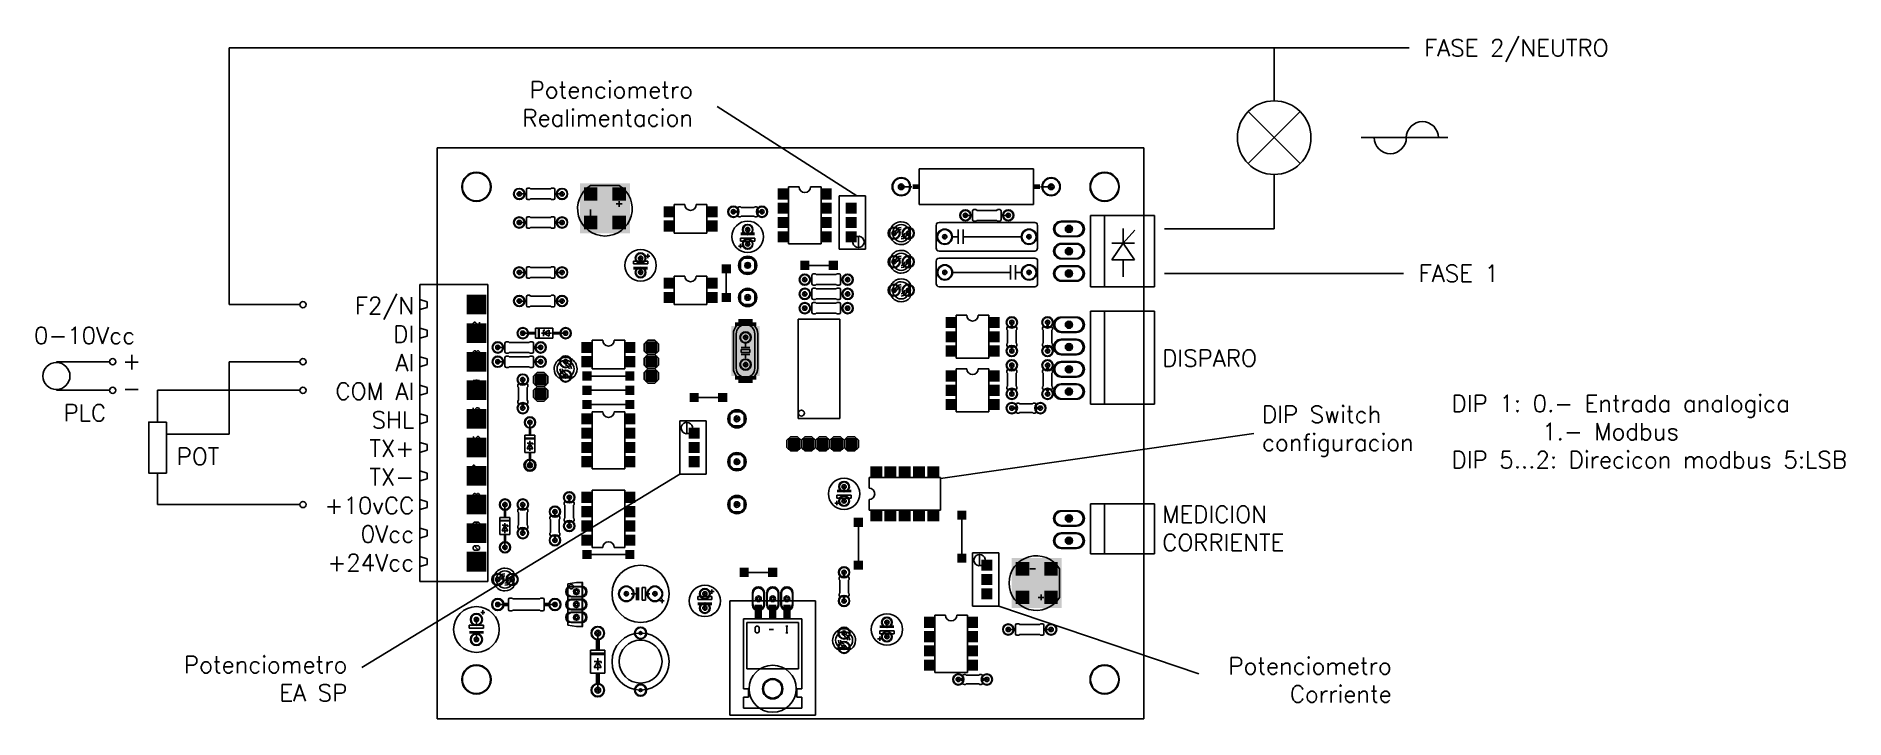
# Model space of a CAD drawing. Extents: x -71 to 251, y 10 to 132.
import ezdxf

# ---------------------------------------------------------------- set-up
doc = ezdxf.new("R2010")
doc.units = 0
doc.header["$MEASUREMENT"] = 0
doc.layers.get('0').update_dxf_attribs({"linetype": 'CONTINUOUS'})
for name, color, linetype in [('1', 22, 'CONTINUOUS'), ('17', 82, 'CONTINUOUS'), ('18', 82, 'CONTINUOUS'), ('20', 7, 'CONTINUOUS'), ('21', 253, 'CONTINUOUS'), ('22', 253, 'CONTINUOUS'), ('29', 253, 'CONTINUOUS'), ('30', 253, 'CONTINUOUS'), ('43', 82, 'CONTINUOUS'), ('44', 253, 'CONTINUOUS'), ('51', 253, 'CONTINUOUS')]:
    doc.layers.add(name, color=color, linetype=linetype)

msp = doc.modelspace()

# ---------------------------------------------------------------- texts
at = {"linetype": 'Continuous', "char_height": 3}
for s, insert, width, attachment_point in [('{\\Fromans|c0;FASE 2/NEUTRO}', (176.2388, 130.9925), 36.957861, 1), ('{\\Fromans|c0;Potenciometro\\PRealimentacion}', (46.1475, 123.519), 20.309571, 3), ('{\\Fromans|c0;FASE 1}', (175.2518, 90.8753), 20.309571, 1), ('{\\Fromans|c0;F2/N}', (-3.4388, 85.1498), 20.309571, 3), ('{\\Fromans|c0;0-10Vcc}', (-53.0786, 79.8293), 20.309571, 3), ('{\\Fromans|c0;DI}', (-3.4388, 80.0698), 20.309571, 3), ('{\\Fromans|c0;+}', (-52.0163, 75.2871), 20.309571, 3), ('{\\Fromans|c0;AI}', (-3.4388, 74.9898), 20.309571, 3), ('{\\Fromans|c0;DISPARO}', (129.6237, 75.7857), 20.309571, 1), ('{\\Fromans|c0;-}', (-52.0163, 70.4519), 20.309571, 3), ('{\\Fromans|c0;COM AI}', (-3.4388, 69.9098), 20.309571, 3), ('{\\Fromans|c0;DIP 1: 0.- Entrada analogica\\P^I  1.- Modbus\\PDIP 5...2: Direcicon modbus 5:LSB}', (181.1107, 67.7355), 88.985453, 1), ('{\\Fromans|c0;PLC}', (-58.2447, 66.0613), 20.309571, 3), ('{\\Fromans|c0;SHL}', (-3.4388, 64.8298), 20.309571, 3), ('{\\Fromans|c0;DIP Switch\\Pconfiguracion}', (147.3837, 65.8021), 28.79816, 1), ('{\\Fromans|c0;POT}', (-38.1156, 58.3168), 20.309571, 3), ('{\\Fromans|c0;TX+}', (-3.4388, 59.7498), 20.309571, 3), ('{\\Fromans|c0;TX-}', (-3.4388, 54.6698), 20.309571, 3), ('{\\Fromans|c0;+10vCC}', (-3.4388, 49.5898), 20.309571, 3), ('{\\Fromans|c0;MEDICION CORRIENTE}', (129.6237, 48.0164), 20.309571, 1), ('{\\Fromans|c0;0Vcc}', (-3.4388, 44.5098), 20.309571, 3), ('{\\Fromans|c0;+24Vcc}', (-3.4388, 39.4298), 20.309571, 3), ('{\\Fromans|c0;Potenciometro\\PEA SP}', (-15.3416, 21.2805), 20.309571, 3), ('{\\Fromans|c0;Potenciometro\\PCorriente}', (170.4577, 21.0588), 20.309571, 3)]:
    msp.add_mtext(s, dxfattribs=dict(at, insert=insert, width=width, attachment_point=attachment_point))

# ---------------------------------------------------------------- blocks, each defined once
blk = doc.blocks.new('RECT')
blk.add_solid([(-0.5, -0.5), (0.5, -0.5), (-0.5, 0.5), (0.5, 0.5)])
blk = doc.blocks.new('SQUAREP')
blk.add_solid([(-0.5, -0.5), (0.5, -0.5), (-0.5, 0.5), (0.5, 0.5)])
blk = doc.blocks.new('ROUNDP')
blk.add_circle((0, 0), 0.5)
blk = doc.blocks.new('LONGP100')
blk.add_lwpolyline([(-0.5, -0.5), (0.5, -0.5, 1), (0.5, 0.5), (-0.5, 0.5, 1)], format="xyb", close=True)
blk = doc.blocks.new('SQUAREV')
blk.add_solid([(-0.5, -0.5), (0.5, -0.5), (-0.5, 0.5), (0.5, 0.5)])
blk = doc.blocks.new('ROUNDV')
blk.add_circle((0, 0), 0.5)

# ---------------------------------------------------------------- linework, layer by layer
at = {"linetype": 'Continuous'}
for p, q in [((-36.3419, 83.82), (-36.3419, 129.4744)), ((-36.3419, 129.4744), (149.5434, 129.4744)), ((149.5434, 129.4744), (149.5434, 120.0627)), ((149.5434, 129.4744), (173.5509, 129.4744)), ((75.2856, 103.175), (50.4789, 119.086)), ((144.9156, 118.1458), (154.1713, 108.89)), ((144.9156, 108.89), (154.1713, 118.1458)), ((164.9981, 113.5179), (180.4183, 113.5179)), ((149.5434, 106.9731), (149.5434, 97.282)), ((122.6769, 97.3452), (122.6769, 94.7492)), ((122.6769, 94.7492), (124.7646, 97.0729)), ((130.0237, 97.282), (149.5434, 97.282)), ((120.6402, 94.7492), (124.7135, 94.7492)), ((120.6402, 91.7609), (122.6769, 94.7492)), ((122.6769, 94.7492), (124.7135, 91.7609)), ((120.6402, 91.7609), (124.7135, 91.7609)), ((122.6769, 91.7609), (122.6769, 88.7314)), ((130.0237, 89.3572), (172.5639, 89.3572)), ((-23.788, 83.82), (-36.3419, 83.82)), ((-57.6352, 73.66), (-67.0879, 73.66)), ((-67.0879, 73.66), (-67.0879, 73.5253)), ((-23.788, 73.66), (-36.3419, 73.66)), ((-36.3419, 73.66), (-36.3419, 60.7965)), ((-67.0879, 68.7147), (-67.0879, 68.58)), ((-57.6352, 68.58), (-67.0879, 68.58)), ((-49.0992, 68.58), (-49.0992, 62.913)), ((-23.788, 68.58), (-49.0992, 68.58)), ((-36.3419, 60.7965), (-47.536, 60.7965)), ((90.17, 52.9082), (145.9104, 60.921)), ((-49.0992, 53.8422), (-49.0992, 48.26)), ((43.805, 53.67), (-12.7862, 19.2871)), ((-23.788, 48.26), (-49.0992, 48.26)), ((100.575, 30.175), (136.1641, 18.1782))]:
    msp.add_line(p, q, dxfattribs=at)
msp.add_lwpolyline([(-47.536, 62.913), (-50.6623, 62.913), (-50.6623, 53.8422), (-47.536, 53.8422)], close=True, dxfattribs=at)
for centre, radius in [((149.5434, 113.5179), 6.5448), ((-23.236, 83.82), 0.552), ((-57.0832, 73.66), 0.552), ((-23.236, 73.66), 0.552), ((-67.0879, 71.12), 2.4053), ((-57.0832, 68.58), 0.552), ((-23.236, 68.58), 0.552), ((-23.236, 48.26), 0.552)]:
    msp.add_circle(centre, radius, dxfattribs=at)
for centre, start, end in [((175.9003, 113.5179), 0, 180), ((170.1946, 113.5179), 180, 0)]:
    msp.add_arc(centre, 2.8529, start, end, dxfattribs=at)
at = {"layer": '1'}
for p, q in [((52.07, 85.09), (52.07, 90.17)), ((66.04, 90.805), (71.12, 90.805)), ((27.305, 71.12), (34.925, 71.12)), ((34.925, 68.58), (27.305, 68.58)), ((27.305, 66.04), (34.925, 66.04)), ((46.355, 67.31), (51.435, 67.31)), ((75.565, 37.465), (75.565, 45.085)), ((93.98, 46.355), (93.98, 38.735)), ((34.925, 39.37), (27.305, 39.37)), ((60.325, 36.195), (55.245, 36.195)), ((67.945, 31.115), (52.705, 31.115)), ((52.705, 31.115), (52.705, 10.795)), ((67.945, 10.795), (67.945, 31.115)), ((52.705, 10.795), (67.945, 10.795))]:
    msp.add_line(p, q, dxfattribs=at)
at = {"layer": '20'}
for p, q in [((126.35, 111.722), (0.64, 111.722)), ((0.64, 111.722), (0.64, 10.1472)), ((126.35, 10.1472), (126.35, 111.722)), ((0.64, 10.1472), (126.35, 10.1472))]:
    msp.add_line(p, q, dxfattribs=at)
for centre, radius in [((7.62, 104.775), 2.5), ((119.38, 104.775), 2.5), ((7.62, 17.145), 2.5), ((119.38, 17.145), 2.5), ((60.325, 15.494), 1.651)]:
    msp.add_circle(centre, radius, dxfattribs=at)
at = {"layer": '21'}
for p, q in [((106.6953, 107.9654), (86.3753, 107.9654)), ((86.3753, 107.9654), (86.3753, 101.6154)), ((106.6953, 101.6154), (106.6953, 107.9654)), ((16.51, 104.267), (16.51, 102.743)), ((16.764, 104.521), (17.145, 104.521)), ((17.272, 104.394), (17.145, 104.521)), ((17.272, 104.394), (20.828, 104.394)), ((20.828, 104.394), (20.955, 104.521)), ((21.336, 104.521), (20.955, 104.521)), ((21.59, 104.267), (21.59, 102.743)), ((27.94, 105.029), (33.02, 105.029)), ((63.119, 104.775), (63.119, 94.615)), ((63.119, 104.775), (65.024, 104.775)), ((68.961, 104.775), (67.056, 104.775)), ((68.961, 94.615), (68.961, 104.775)), ((72.145, 103.175), (72.145, 93.675)), ((76.845, 103.175), (72.145, 103.175)), ((76.845, 93.675), (76.845, 103.175)), ((16.764, 102.489), (17.145, 102.489)), ((17.272, 102.616), (17.145, 102.489)), ((17.272, 102.616), (20.828, 102.616)), ((20.828, 102.616), (20.955, 102.489)), ((21.336, 102.489), (20.955, 102.489)), ((27.94, 100.711), (27.94, 99.695)), ((32.512, 101.727), (33.528, 101.727)), ((33.02, 102.235), (33.02, 101.219)), ((42.799, 101.6), (42.799, 96.52)), ((42.799, 101.6), (44.704, 101.6)), ((48.641, 101.6), (46.736, 101.6)), ((48.641, 96.52), (48.641, 101.6)), ((54.356, 101.219), (54.61, 101.219)), ((54.737, 101.092), (54.61, 101.219)), ((57.023, 101.092), (54.737, 101.092)), ((57.023, 101.092), (57.15, 101.219)), ((57.404, 101.219), (57.15, 101.219)), ((86.3753, 101.6154), (106.6953, 101.6154)), ((95.885, 100.457), (95.885, 98.933)), ((96.139, 100.711), (96.52, 100.711)), ((96.647, 100.584), (96.52, 100.711)), ((96.647, 100.584), (100.203, 100.584)), ((100.203, 100.584), (100.33, 100.711)), ((100.711, 100.711), (100.33, 100.711)), ((100.965, 100.457), (100.965, 98.933)), ((16.51, 99.187), (16.51, 97.663)), ((16.764, 99.441), (17.145, 99.441)), ((16.764, 97.409), (17.145, 97.409)), ((17.272, 99.314), (17.145, 99.441)), ((17.272, 97.536), (17.145, 97.409)), ((17.272, 99.314), (20.828, 99.314)), ((17.272, 97.536), (20.828, 97.536)), ((20.828, 99.314), (20.955, 99.441)), ((20.828, 97.536), (20.955, 97.409)), ((21.336, 99.441), (20.955, 99.441)), ((21.336, 97.409), (20.955, 97.409)), ((21.59, 99.187), (21.59, 97.663)), ((54.356, 99.441), (54.61, 99.441)), ((54.737, 99.568), (54.61, 99.441)), ((57.023, 99.568), (54.737, 99.568)), ((57.023, 99.568), (57.15, 99.441)), ((57.404, 99.441), (57.15, 99.441)), ((89.408, 93.853), (89.408, 97.917)), ((89.916, 98.425), (106.934, 98.425)), ((93.345, 97.155), (93.345, 95.885)), ((94.234, 97.155), (94.234, 95.885)), ((96.139, 98.679), (96.52, 98.679)), ((96.647, 98.806), (96.52, 98.679)), ((96.647, 98.806), (100.203, 98.806)), ((100.203, 98.806), (100.33, 98.679)), ((100.711, 98.679), (100.33, 98.679)), ((107.442, 97.917), (107.442, 93.853)), ((116.84, 99.6696), (119.38, 99.6696)), ((116.84, 86.9696), (116.84, 99.6696)), ((119.38, 99.6696), (128.27, 99.6696)), ((119.38, 86.9696), (119.38, 99.6696)), ((128.27, 86.9696), (128.27, 99.6696)), ((48.641, 96.52), (42.799, 96.52)), ((54.61, 94.234), (54.229, 94.234)), ((54.61, 94.234), (54.61, 94.615)), ((54.61, 93.853), (54.61, 94.234)), ((54.991, 94.234), (54.61, 94.234)), ((68.961, 94.615), (63.119, 94.615)), ((72.145, 93.675), (76.845, 93.675)), ((106.934, 93.345), (89.916, 93.345)), ((93.345, 95.885), (92.329, 95.885)), ((93.345, 95.885), (93.345, 94.615)), ((94.234, 95.885), (94.234, 94.615)), ((94.234, 95.885), (104.521, 95.885)), ((16.51, 90.297), (16.51, 88.773)), ((16.764, 90.551), (17.145, 90.551)), ((17.272, 90.424), (17.145, 90.551)), ((17.272, 90.424), (20.828, 90.424)), ((20.828, 90.424), (20.955, 90.551)), ((21.336, 90.551), (20.955, 90.551)), ((21.59, 90.297), (21.59, 88.773)), ((37.719, 92.456), (38.1, 92.456)), ((38.1, 92.837), (38.1, 92.456)), ((38.1, 92.456), (38.1, 92.075)), ((38.1, 92.456), (38.481, 92.456)), ((55.245, 92.075), (54.61, 91.44)), ((54.61, 91.44), (54.61, 90.17)), ((54.61, 90.17), (55.245, 89.535)), ((55.245, 92.075), (56.515, 92.075)), ((56.515, 92.075), (57.15, 91.44)), ((57.15, 90.17), (56.515, 89.535)), ((57.15, 91.44), (57.15, 90.17)), ((89.4234, 87.5093), (89.4234, 91.5733)), ((89.9314, 92.0813), (106.9494, 92.0813)), ((102.6314, 89.5413), (102.6314, 90.8113)), ((103.5204, 89.5413), (103.5204, 90.8113)), ((107.4574, 91.5733), (107.4574, 87.5093)), ((-2.413, 87.376), (-2.413, 84.709)), ((0.635, 87.376), (-2.413, 87.376)), ((9.652, 87.376), (0.635, 87.376)), ((0.635, 87.376), (0.635, 34.544)), ((9.652, 87.376), (9.652, 84.455)), ((16.764, 88.519), (17.145, 88.519)), ((17.272, 88.646), (17.145, 88.519)), ((17.272, 88.646), (20.828, 88.646)), ((20.828, 88.646), (20.955, 88.519)), ((21.336, 88.519), (20.955, 88.519)), ((42.799, 88.9), (42.799, 83.82)), ((42.799, 88.9), (44.704, 88.9)), ((48.641, 88.9), (46.736, 88.9)), ((48.641, 83.82), (48.641, 88.9)), ((56.515, 89.535), (55.245, 89.535)), ((106.9494, 87.0013), (89.9314, 87.0013)), ((102.6314, 89.5413), (92.3444, 89.5413)), ((102.6314, 88.2713), (102.6314, 89.5413)), ((103.5204, 88.2713), (103.5204, 89.5413)), ((103.5204, 89.5413), (104.5364, 89.5413)), ((119.38, 86.9696), (116.84, 86.9696)), ((128.27, 86.9696), (119.38, 86.9696)), ((-2.413, 84.709), (-1.143, 84.328)), ((-2.413, 84.709), (-2.413, 82.931)), ((-1.143, 83.312), (-1.143, 84.328)), ((7.4289, 84.7461), (7.0475, 85.1274)), ((7.0475, 85.1274), (8.1915, 85.1274)), ((8.1915, 84.7461), (8.1915, 85.5088)), ((16.51, 85.217), (16.51, 83.693)), ((16.764, 85.471), (17.145, 85.471)), ((17.272, 85.344), (17.145, 85.471)), ((17.272, 85.344), (20.828, 85.344)), ((20.828, 85.344), (20.955, 85.471)), ((21.336, 85.471), (20.955, 85.471)), ((21.59, 85.217), (21.59, 83.693)), ((48.641, 83.82), (42.799, 83.82)), ((55.245, 86.36), (54.61, 85.725)), ((54.61, 85.725), (54.61, 84.455)), ((54.61, 84.455), (55.245, 83.82)), ((55.245, 86.36), (56.515, 86.36)), ((56.515, 83.82), (55.245, 83.82)), ((56.515, 86.36), (57.15, 85.725)), ((57.15, 84.455), (56.515, 83.82)), ((57.15, 85.725), (57.15, 84.455)), ((-2.413, 82.931), (-1.143, 83.312)), ((-2.413, 82.931), (-2.413, 79.629)), ((7.2382, 80.6828), (7.0475, 80.4921)), ((7.0475, 80.4921), (7.0475, 80.1108)), ((7.4289, 80.6828), (7.2382, 80.6828)), ((8.1915, 79.9201), (7.4289, 80.6828)), ((8.1915, 80.6828), (8.1915, 79.9201)), ((9.652, 83.185), (9.652, 79.375)), ((16.764, 83.439), (17.145, 83.439)), ((17.272, 83.566), (17.145, 83.439)), ((17.272, 83.566), (20.828, 83.566)), ((20.828, 83.566), (20.955, 83.439)), ((21.336, 83.439), (20.955, 83.439)), ((92.964, 81.915), (92.964, 74.295)), ((92.964, 81.915), (94.869, 81.915)), ((98.806, 81.915), (96.901, 81.915)), ((98.806, 74.295), (98.806, 81.915)), ((116.84, 82.6262), (119.38, 82.6262)), ((116.84, 66.1162), (116.84, 82.6262)), ((119.38, 82.6262), (128.27, 82.6262)), ((119.38, 66.1162), (119.38, 82.6262)), ((128.27, 66.1162), (128.27, 82.6262)), ((-2.413, 79.629), (-1.143, 79.248)), ((-2.413, 79.629), (-2.413, 77.851)), ((-2.413, 77.851), (-1.143, 78.232)), ((-2.413, 77.851), (-2.413, 74.549)), ((-1.143, 79.248), (-1.143, 78.232)), ((7.0475, 80.1108), (7.2382, 79.9201)), ((9.652, 78.105), (9.652, 74.295)), ((21.209, 79.629), (18.161, 79.629)), ((18.161, 79.629), (18.161, 77.851)), ((18.161, 77.851), (21.209, 77.851)), ((19.177, 78.74), (19.558, 78.74)), ((19.558, 78.74), (20.574, 79.248)), ((19.812, 79.248), (19.558, 79.248)), ((19.558, 79.248), (19.558, 78.74)), ((20.574, 78.232), (19.558, 78.74)), ((19.558, 78.74), (20.955, 78.74)), ((19.558, 78.74), (19.558, 78.232)), ((20.574, 79.248), (20.574, 78.232)), ((21.209, 77.851), (21.209, 79.629)), ((28.194, 77.47), (28.194, 72.39)), ((28.194, 77.47), (30.099, 77.47)), ((34.036, 77.47), (32.131, 77.47)), ((34.036, 72.39), (34.036, 77.47)), ((38.1, 77.47), (37.465, 76.835)), ((39.37, 77.47), (38.1, 77.47)), ((40.005, 76.835), (39.37, 77.47)), ((53.34, 78.613), (53.34, 72.517)), ((53.848, 78.613), (53.848, 72.517)), ((57.15, 72.517), (57.15, 78.613)), ((57.658, 78.613), (57.658, 72.517)), ((101.981, 79.629), (101.981, 79.375)), ((102.108, 79.248), (101.981, 79.375)), ((102.108, 79.248), (102.108, 76.962)), ((103.632, 79.248), (103.759, 79.375)), ((103.632, 79.248), (103.632, 76.962)), ((103.759, 79.629), (103.759, 79.375)), ((108.331, 79.629), (108.331, 79.375)), ((108.458, 79.248), (108.331, 79.375)), ((108.458, 76.962), (108.458, 79.248)), ((109.982, 79.248), (110.109, 79.375)), ((109.982, 76.962), (109.982, 79.248)), ((110.109, 79.629), (110.109, 79.375)), ((-2.413, 74.549), (-2.413, 72.771)), ((-2.413, 74.549), (-1.143, 74.168)), ((-1.143, 74.168), (-1.143, 73.152)), ((7.0475, 75.4121), (7.2382, 75.6028)), ((7.0475, 75.0308), (7.0475, 75.4121)), ((7.2382, 74.8401), (7.0475, 75.0308)), ((7.2382, 75.6028), (7.4289, 75.6028)), ((7.4289, 75.6028), (7.6195, 75.4121)), ((7.6195, 75.4121), (7.8102, 75.6028)), ((7.6195, 75.4121), (7.6195, 75.2214)), ((7.8102, 75.6028), (8.0008, 75.6028)), ((8.0008, 75.6028), (8.1915, 75.4121)), ((8.1915, 75.0308), (8.0008, 74.8401)), ((8.1915, 75.4121), (8.1915, 75.0308)), ((12.7, 76.962), (12.7, 75.438)), ((12.7, 74.422), (12.7, 72.898)), ((12.954, 77.216), (13.335, 77.216)), ((12.954, 75.184), (13.335, 75.184)), ((12.954, 74.676), (13.335, 74.676)), ((13.462, 77.089), (13.335, 77.216)), ((13.462, 75.311), (13.335, 75.184)), ((13.462, 74.549), (13.335, 74.676)), ((13.462, 77.089), (17.018, 77.089)), ((13.462, 75.311), (17.018, 75.311)), ((13.462, 74.549), (17.018, 74.549)), ((17.018, 77.089), (17.145, 77.216)), ((17.018, 75.311), (17.145, 75.184)), ((17.018, 74.549), (17.145, 74.676)), ((17.526, 77.216), (17.145, 77.216)), ((17.526, 75.184), (17.145, 75.184)), ((17.526, 74.676), (17.145, 74.676)), ((17.78, 76.962), (17.78, 75.438)), ((17.78, 74.422), (17.78, 72.898)), ((37.465, 75.565), (37.465, 76.835)), ((38.1, 74.93), (37.465, 75.565)), ((37.465, 74.295), (38.1, 74.93)), ((37.465, 73.025), (37.465, 74.295)), ((39.37, 74.93), (38.1, 74.93)), ((40.005, 75.565), (39.37, 74.93)), ((39.37, 74.93), (40.005, 74.295)), ((40.005, 76.835), (40.005, 75.565)), ((40.005, 74.295), (40.005, 73.025)), ((55.499, 76.2), (54.737, 76.2)), ((54.737, 75.311), (54.737, 75.819)), ((54.737, 75.819), (56.261, 75.819)), ((56.261, 75.311), (54.737, 75.311)), ((55.499, 74.93), (54.737, 74.93)), ((55.499, 76.2), (55.499, 76.835)), ((56.261, 76.2), (55.499, 76.2)), ((56.261, 74.93), (55.499, 74.93)), ((55.499, 74.93), (55.499, 74.295)), ((56.261, 75.819), (56.261, 75.311)), ((98.806, 74.295), (92.964, 74.295)), ((102.108, 76.962), (101.981, 76.835)), ((101.981, 76.581), (101.981, 76.835)), ((103.632, 76.962), (103.759, 76.835)), ((103.759, 76.581), (103.759, 76.835)), ((108.458, 76.962), (108.331, 76.835)), ((108.331, 76.581), (108.331, 76.835)), ((109.982, 76.962), (110.109, 76.835)), ((110.109, 76.581), (110.109, 76.835)), ((-2.413, 72.771), (-1.143, 73.152)), ((-2.413, 72.771), (-2.413, 69.469)), ((9.652, 73.025), (9.652, 69.215)), ((12.954, 72.644), (13.335, 72.644)), ((13.462, 72.771), (13.335, 72.644)), ((13.462, 72.771), (17.018, 72.771)), ((17.018, 72.771), (17.145, 72.644)), ((17.526, 72.644), (17.145, 72.644)), ((18.415, 71.755), (17.78, 71.12)), ((17.78, 69.85), (17.78, 71.12)), ((19.685, 71.755), (18.415, 71.755)), ((20.32, 71.12), (19.685, 71.755)), ((20.32, 71.12), (20.32, 69.85)), ((34.036, 72.39), (28.194, 72.39)), ((38.1, 72.39), (37.465, 73.025)), ((37.465, 71.755), (38.1, 72.39)), ((37.465, 70.485), (37.465, 71.755)), ((39.37, 72.39), (38.1, 72.39)), ((40.005, 73.025), (39.37, 72.39)), ((39.37, 72.39), (40.005, 71.755)), ((40.005, 71.755), (40.005, 70.485)), ((92.964, 72.39), (92.964, 64.77)), ((92.964, 72.39), (94.869, 72.39)), ((98.806, 72.39), (96.901, 72.39)), ((98.806, 64.77), (98.806, 72.39)), ((101.981, 72.009), (101.981, 71.755)), ((102.108, 71.628), (101.981, 71.755)), ((102.108, 71.628), (102.108, 69.342)), ((103.632, 71.628), (103.759, 71.755)), ((103.632, 71.628), (103.632, 69.342)), ((103.759, 72.009), (103.759, 71.755)), ((108.331, 72.009), (108.331, 71.755)), ((108.458, 71.628), (108.331, 71.755)), ((108.458, 71.628), (108.458, 69.342)), ((109.982, 71.628), (110.109, 71.755)), ((109.982, 71.628), (109.982, 69.342)), ((110.109, 72.009), (110.109, 71.755)), ((-2.413, 69.469), (-2.413, 67.691)), ((-2.413, 69.469), (-1.143, 69.088)), ((-2.413, 67.691), (-1.143, 68.072)), ((-2.413, 67.691), (-2.413, 64.389)), ((-1.143, 69.088), (-1.143, 68.072)), ((8.1915, 70.3321), (7.0475, 70.3321)), ((7.0475, 70.3321), (7.6195, 69.7601)), ((7.6195, 69.7601), (7.6195, 70.5228)), ((9.652, 67.945), (9.652, 64.135)), ((14.986, 69.469), (14.986, 69.215)), ((15.113, 69.088), (14.986, 69.215)), ((15.113, 66.802), (15.113, 69.088)), ((16.637, 69.088), (16.764, 69.215)), ((16.637, 66.802), (16.637, 69.088)), ((16.764, 69.469), (16.764, 69.215)), ((18.415, 69.215), (17.78, 69.85)), ((17.78, 68.58), (18.415, 69.215)), ((17.78, 67.31), (17.78, 68.58)), ((19.685, 69.215), (18.415, 69.215)), ((20.32, 69.85), (19.685, 69.215)), ((19.685, 69.215), (20.32, 68.58)), ((20.32, 68.58), (20.32, 67.31)), ((38.1, 69.85), (37.465, 70.485)), ((39.37, 69.85), (38.1, 69.85)), ((40.005, 70.485), (39.37, 69.85)), ((102.108, 69.342), (101.981, 69.215)), ((101.981, 68.961), (101.981, 69.215)), ((103.632, 69.342), (103.759, 69.215)), ((103.759, 68.961), (103.759, 69.215)), ((108.458, 69.342), (108.331, 69.215)), ((108.331, 68.961), (108.331, 69.215)), ((109.982, 69.342), (110.109, 69.215)), ((110.109, 68.961), (110.109, 69.215)), ((-2.413, 64.389), (-2.413, 62.611)), ((-2.413, 64.389), (-1.143, 64.008)), ((7.0475, 65.4428), (7.0475, 64.6801)), ((7.0475, 64.6801), (7.6195, 64.6801)), ((7.4289, 65.2521), (7.6195, 65.4428)), ((7.4289, 65.0614), (7.4289, 65.2521)), ((7.6195, 64.6801), (7.4289, 65.0614)), ((7.6195, 65.4428), (8.0008, 65.4428)), ((8.0008, 65.4428), (8.1915, 65.2521)), ((8.1915, 64.8708), (8.0008, 64.6801)), ((8.1915, 65.2521), (8.1915, 64.8708)), ((15.113, 66.802), (14.986, 66.675)), ((14.986, 66.421), (14.986, 66.675)), ((16.637, 66.802), (16.764, 66.675)), ((16.764, 66.421), (16.764, 66.675)), ((18.415, 66.675), (17.78, 67.31)), ((19.685, 66.675), (18.415, 66.675)), ((20.32, 67.31), (19.685, 66.675)), ((28.194, 64.77), (28.194, 54.61)), ((28.194, 64.77), (30.099, 64.77)), ((34.036, 64.77), (32.131, 64.77)), ((34.036, 54.61), (34.036, 64.77)), ((53.34, 64.77), (52.705, 64.135)), ((53.34, 64.77), (54.61, 64.77)), ((54.61, 64.77), (55.245, 64.135)), ((98.806, 64.77), (92.964, 64.77)), ((103.886, 66.294), (104.14, 66.294)), ((103.886, 64.516), (104.14, 64.516)), ((104.267, 66.167), (104.14, 66.294)), ((104.267, 64.643), (104.14, 64.516)), ((106.553, 66.167), (104.267, 66.167)), ((106.553, 64.643), (104.267, 64.643)), ((106.553, 66.167), (106.68, 66.294)), ((106.553, 64.643), (106.68, 64.516)), ((106.934, 66.294), (106.68, 66.294)), ((106.934, 64.516), (106.68, 64.516)), ((119.38, 66.1162), (116.84, 66.1162)), ((128.27, 66.1162), (119.38, 66.1162)), ((-2.413, 62.611), (-1.143, 62.992)), ((-2.413, 62.611), (-2.413, 59.309)), ((-1.143, 64.008), (-1.143, 62.992)), ((9.652, 62.865), (9.652, 59.055)), ((48.505, 63.17), (43.805, 63.17)), ((43.805, 63.17), (43.805, 53.67)), ((48.505, 53.67), (48.505, 63.17)), ((52.705, 64.135), (52.705, 62.865)), ((52.705, 62.865), (53.34, 62.23)), ((54.61, 62.23), (53.34, 62.23)), ((55.245, 62.865), (54.61, 62.23)), ((55.245, 64.135), (55.245, 62.865)), ((-2.413, 59.309), (-2.413, 57.531)), ((-2.413, 59.309), (-1.143, 58.928)), ((-1.143, 58.928), (-1.143, 57.912)), ((7.0475, 60.3628), (7.2382, 59.9814)), ((7.2382, 59.9814), (7.6195, 59.6001)), ((7.8102, 60.3628), (7.6195, 60.1721)), ((7.6195, 60.1721), (7.6195, 59.6001)), ((7.6195, 59.6001), (8.0008, 59.6001)), ((8.0008, 60.3628), (7.8102, 60.3628)), ((8.1915, 60.1721), (8.0008, 60.3628)), ((8.0008, 59.6001), (8.1915, 59.7908)), ((8.1915, 59.7908), (8.1915, 60.1721)), ((16.256, 60.579), (16.256, 57.531)), ((18.034, 60.579), (16.256, 60.579)), ((16.637, 58.166), (17.145, 59.182)), ((17.145, 59.182), (16.637, 59.182)), ((17.653, 58.166), (16.637, 58.166)), ((17.145, 59.563), (17.145, 59.182)), ((17.145, 59.182), (17.145, 57.785)), ((17.145, 59.182), (17.653, 58.166)), ((17.653, 59.182), (17.145, 59.182)), ((17.653, 58.928), (17.653, 59.182)), ((18.034, 57.531), (18.034, 60.579)), ((63.5, 60.325), (62.865, 59.69)), ((62.865, 59.69), (62.865, 58.42)), ((62.865, 58.42), (63.5, 57.785)), ((63.5, 60.325), (64.77, 60.325)), ((64.77, 60.325), (65.405, 59.69)), ((65.405, 58.42), (64.77, 57.785)), ((65.405, 59.69), (66.04, 60.325)), ((65.405, 59.69), (65.405, 58.42)), ((66.04, 57.785), (65.405, 58.42)), ((66.04, 60.325), (67.31, 60.325)), ((67.31, 60.325), (67.945, 59.69)), ((67.945, 58.42), (67.31, 57.785)), ((67.945, 59.69), (68.58, 60.325)), ((67.945, 59.69), (67.945, 58.42)), ((68.58, 57.785), (67.945, 58.42)), ((68.58, 60.325), (69.85, 60.325)), ((69.85, 60.325), (70.485, 59.69)), ((70.485, 58.42), (69.85, 57.785)), ((71.12, 60.325), (70.485, 59.69)), ((70.485, 59.69), (70.485, 58.42)), ((70.485, 58.42), (71.12, 57.785)), ((71.12, 60.325), (72.39, 60.325)), ((72.39, 60.325), (73.025, 59.69)), ((73.025, 58.42), (72.39, 57.785)), ((73.66, 60.325), (73.025, 59.69)), ((73.025, 59.69), (73.025, 58.42)), ((73.025, 58.42), (73.66, 57.785)), ((73.66, 60.325), (74.93, 60.325)), ((74.93, 60.325), (75.565, 59.69)), ((75.565, 58.42), (74.93, 57.785)), ((75.565, 59.69), (75.565, 58.42)), ((-2.413, 57.531), (-1.143, 57.912)), ((-2.413, 57.531), (-2.413, 54.229)), ((7.0475, 54.5201), (7.0475, 55.2828)), ((7.0475, 55.2828), (7.2382, 55.2828)), ((7.2382, 55.2828), (8.0008, 54.5201)), ((9.652, 57.785), (9.652, 53.975)), ((16.256, 57.531), (18.034, 57.531)), ((53.34, 57.15), (52.705, 56.515)), ((52.705, 56.515), (52.705, 55.245)), ((52.705, 55.245), (53.34, 54.61)), ((53.34, 57.15), (54.61, 57.15)), ((54.61, 57.15), (55.245, 56.515)), ((55.245, 55.245), (54.61, 54.61)), ((55.245, 56.515), (55.245, 55.245)), ((64.77, 57.785), (63.5, 57.785)), ((67.31, 57.785), (66.04, 57.785)), ((69.85, 57.785), (68.58, 57.785)), ((72.39, 57.785), (71.12, 57.785)), ((74.93, 57.785), (73.66, 57.785)), ((-2.413, 54.229), (-2.413, 52.451)), ((-2.413, 54.229), (-1.143, 53.848)), ((-2.413, 52.451), (-1.143, 52.832)), ((-2.413, 52.451), (-2.413, 49.149)), ((-1.143, 53.848), (-1.143, 52.832)), ((8.0008, 54.5201), (8.1915, 54.5201)), ((9.652, 52.705), (9.652, 48.895)), ((34.036, 54.61), (28.194, 54.61)), ((43.805, 53.67), (48.505, 53.67)), ((54.61, 54.61), (53.34, 54.61)), ((-2.413, 49.149), (-2.413, 47.371)), ((-2.413, 49.149), (-1.143, 48.768)), ((-1.143, 48.768), (-1.143, 47.752)), ((7.0475, 50.0121), (7.2382, 50.2028)), ((7.0475, 49.6308), (7.0475, 50.0121)), ((7.2382, 49.4401), (7.0475, 49.6308)), ((7.2382, 50.2028), (7.4289, 50.2028)), ((7.4289, 49.4401), (7.2382, 49.4401)), ((7.4289, 50.2028), (7.6195, 50.0121)), ((7.6195, 49.6308), (7.4289, 49.4401)), ((7.6195, 50.0121), (7.8102, 50.2028)), ((7.6195, 49.6308), (7.6195, 50.0121)), ((7.8102, 49.4401), (7.6195, 49.6308)), ((7.8102, 50.2028), (8.0008, 50.2028)), ((8.0008, 49.4401), (7.8102, 49.4401)), ((8.0008, 50.2028), (8.1915, 50.0121)), ((8.1915, 49.6308), (8.0008, 49.4401)), ((8.1915, 50.0121), (8.1915, 49.6308)), ((23.241, 48.514), (23.241, 48.26)), ((25.019, 48.514), (25.019, 48.26)), ((28.194, 50.8), (28.194, 40.64)), ((28.194, 50.8), (34.036, 50.8)), ((34.036, 40.64), (34.036, 50.8)), ((53.34, 49.53), (52.705, 48.895)), ((52.705, 48.895), (52.705, 47.625)), ((53.34, 49.53), (54.61, 49.53)), ((54.61, 49.53), (55.245, 48.895)), ((55.245, 48.895), (55.245, 47.625)), ((71.755, 48.514), (71.374, 48.514)), ((71.755, 48.514), (71.755, 48.895)), ((71.755, 48.133), (71.755, 48.514)), ((72.136, 48.514), (71.755, 48.514)), ((116.84, 48.387), (119.38, 48.387)), ((116.84, 39.497), (116.84, 48.387)), ((119.38, 48.387), (128.27, 48.387)), ((119.38, 39.497), (119.38, 48.387)), ((128.27, 39.497), (128.27, 48.387)), ((-2.413, 47.371), (-1.143, 47.752)), ((-2.413, 47.371), (-2.413, 44.069)), ((7.2382, 45.1228), (7.0475, 44.9321)), ((8.0008, 45.1228), (7.2382, 45.1228)), ((7.6195, 44.5508), (7.6195, 45.1228)), ((8.1915, 44.9321), (8.0008, 45.1228)), ((9.652, 47.625), (9.652, 43.815)), ((11.811, 45.974), (11.811, 42.926)), ((13.589, 45.974), (11.811, 45.974)), ((13.589, 42.926), (13.589, 45.974)), ((14.986, 47.244), (14.986, 46.99)), ((15.113, 46.863), (14.986, 46.99)), ((15.113, 44.577), (15.113, 46.863)), ((16.637, 46.863), (16.764, 46.99)), ((16.637, 44.577), (16.637, 46.863)), ((16.764, 47.244), (16.764, 46.99)), ((20.701, 45.974), (20.701, 45.72)), ((20.828, 45.593), (20.701, 45.72)), ((20.828, 43.307), (20.828, 45.593)), ((22.352, 45.593), (22.479, 45.72)), ((22.352, 43.307), (22.352, 45.593)), ((22.479, 45.974), (22.479, 45.72)), ((23.368, 48.133), (23.241, 48.26)), ((23.368, 45.847), (23.241, 45.72)), ((23.241, 45.466), (23.241, 45.72)), ((23.368, 45.847), (23.368, 48.133)), ((24.892, 48.133), (25.019, 48.26)), ((24.892, 45.847), (24.892, 48.133)), ((24.892, 45.847), (25.019, 45.72)), ((25.019, 45.466), (25.019, 45.72)), ((52.705, 47.625), (53.34, 46.99)), ((54.61, 46.99), (53.34, 46.99)), ((55.245, 47.625), (54.61, 46.99)), ((-2.413, 44.069), (-2.413, 42.291)), ((-2.413, 44.069), (-1.143, 43.688)), ((-2.413, 42.291), (-1.143, 42.672)), ((-2.413, 42.291), (-2.413, 38.989)), ((-1.143, 43.688), (-1.143, 42.672)), ((7.0475, 44.9321), (7.0475, 44.5508)), ((7.0475, 44.5508), (7.2382, 44.3601)), ((7.2382, 44.3601), (7.4289, 44.3601)), ((7.4289, 44.3601), (7.6195, 44.5508)), ((8.0008, 44.3601), (8.1915, 44.5508)), ((8.1915, 44.5508), (8.1915, 44.9321)), ((9.652, 42.545), (9.652, 38.735)), ((11.811, 42.926), (13.589, 42.926)), ((12.192, 43.561), (12.7, 44.577)), ((12.7, 44.577), (12.192, 44.577)), ((13.208, 43.561), (12.192, 43.561)), ((12.7, 44.958), (12.7, 44.577)), ((12.7, 44.577), (12.7, 43.18)), ((12.7, 44.577), (13.208, 43.561)), ((13.208, 44.577), (12.7, 44.577)), ((13.208, 44.323), (13.208, 44.577)), ((15.113, 44.577), (14.986, 44.45)), ((14.986, 44.196), (14.986, 44.45)), ((16.637, 44.577), (16.764, 44.45)), ((16.764, 44.196), (16.764, 44.45)), ((20.828, 43.307), (20.701, 43.18)), ((20.701, 42.926), (20.701, 43.18)), ((22.352, 43.307), (22.479, 43.18)), ((22.479, 42.926), (22.479, 43.18)), ((-2.413, 38.989), (-2.413, 37.211)), ((-2.413, 38.989), (-1.143, 38.608)), ((7.0475, 40.7411), (7.2382, 40.9318)), ((7.0475, 40.3598), (7.0475, 40.7411)), ((7.2382, 40.1691), (7.0475, 40.3598)), ((7.4289, 38.9997), (7.0475, 39.381)), ((7.0475, 39.381), (8.1915, 39.381)), ((7.2382, 40.9318), (8.0008, 40.9318)), ((8.0008, 40.1691), (7.2382, 40.9318)), ((8.0008, 40.1691), (7.2382, 40.1691)), ((8.0008, 40.9318), (8.1915, 40.7411)), ((8.1915, 40.3598), (8.0008, 40.1691)), ((8.1915, 40.7411), (8.1915, 40.3598)), ((8.1915, 38.9997), (8.1915, 39.7624)), ((28.194, 40.64), (30.099, 40.64)), ((34.036, 40.64), (32.131, 40.64)), ((100.575, 39.675), (95.875, 39.675)), ((95.875, 39.675), (95.875, 30.175)), ((100.575, 30.175), (100.575, 39.675)), ((116.84, 39.497), (119.38, 39.497)), ((119.38, 39.497), (128.27, 39.497)), ((-2.413, 37.211), (-1.143, 37.592)), ((-2.413, 37.211), (-2.413, 34.544)), ((-1.143, 38.608), (-1.143, 37.592)), ((9.652, 37.465), (9.652, 34.544)), ((107.061, 36.83), (106.045, 36.83)), ((111.379, 36.83), (111.379, 31.75)), ((0.635, 34.544), (-2.413, 34.544)), ((9.652, 34.544), (0.635, 34.544)), ((25.4, 34.417), (23.876, 34.163)), ((23.876, 34.163), (23.876, 33.274)), ((23.876, 32.258), (23.876, 30.988)), ((26.543, 34.417), (25.4, 34.417)), ((36.195, 32.385), (35.687, 32.385)), ((37.719, 33.528), (37.084, 33.528)), ((37.084, 33.528), (37.084, 31.242)), ((37.719, 32.385), (37.719, 33.528)), ((37.973, 32.385), (37.719, 32.385)), ((37.719, 31.242), (37.719, 32.385)), ((49.149, 32.766), (49.53, 32.766)), ((49.53, 33.147), (49.53, 32.766)), ((49.53, 32.766), (49.53, 32.385)), ((49.53, 32.766), (49.911, 32.766)), ((72.136, 35.179), (72.136, 34.925)), ((72.263, 34.798), (72.136, 34.925)), ((72.263, 32.512), (72.136, 32.385)), ((72.136, 32.131), (72.136, 32.385)), ((72.263, 32.512), (72.263, 34.798)), ((73.787, 34.798), (73.914, 34.925)), ((73.787, 32.512), (73.787, 34.798)), ((73.787, 32.512), (73.914, 32.385)), ((73.914, 35.179), (73.914, 34.925)), ((73.914, 32.131), (73.914, 32.385)), ((108.077, 32.258), (108.077, 31.242)), ((8.382, 29.083), (9.144, 29.083)), ((8.763, 29.464), (8.763, 28.702)), ((13.335, 29.591), (13.335, 31.369)), ((13.589, 31.623), (13.97, 31.623)), ((13.589, 29.337), (13.97, 29.337)), ((14.097, 31.496), (13.97, 31.623)), ((14.097, 29.464), (13.97, 29.337)), ((18.923, 31.496), (14.097, 31.496)), ((18.923, 29.464), (14.097, 29.464)), ((18.923, 31.496), (19.05, 31.623)), ((18.923, 29.464), (19.05, 29.337)), ((19.431, 31.623), (19.05, 31.623)), ((19.431, 29.337), (19.05, 29.337)), ((19.685, 29.591), (19.685, 31.369)), ((23.876, 29.972), (23.876, 28.702)), ((37.084, 31.242), (37.719, 31.242)), ((40.259, 31.115), (41.021, 31.115)), ((40.64, 30.734), (40.64, 31.496)), ((95.875, 30.175), (100.575, 30.175)), ((108.585, 31.75), (107.569, 31.75)), ((23.876, 27.686), (23.876, 26.797)), ((23.876, 26.797), (25.4, 26.543)), ((25.4, 26.543), (26.543, 26.543)), ((65.532, 27.94), (55.118, 27.94)), ((55.118, 27.94), (55.118, 15.494)), ((64.897, 27.305), (55.753, 27.305)), ((55.753, 19.05), (55.753, 27.305)), ((64.897, 27.305), (64.897, 19.05)), ((65.532, 27.94), (65.532, 15.494)), ((89.154, 28.575), (89.154, 18.415)), ((89.154, 28.575), (91.059, 28.575)), ((94.996, 28.575), (93.091, 28.575)), ((94.996, 18.415), (94.996, 28.575)), ((103.505, 25.273), (103.505, 26.797)), ((103.759, 27.051), (104.14, 27.051)), ((104.267, 26.924), (104.14, 27.051)), ((107.823, 26.924), (104.267, 26.924)), ((107.823, 26.924), (107.95, 27.051)), ((108.331, 27.051), (107.95, 27.051)), ((108.585, 25.273), (108.585, 26.797)), ((79.375, 24.384), (78.994, 24.384)), ((79.375, 24.384), (79.375, 24.765)), ((79.375, 24.003), (79.375, 24.384)), ((79.756, 24.384), (79.375, 24.384)), ((103.759, 25.019), (104.14, 25.019)), ((104.267, 25.146), (104.14, 25.019)), ((107.823, 25.146), (104.267, 25.146)), ((107.823, 25.146), (107.95, 25.019)), ((108.331, 25.019), (107.95, 25.019)), ((27.94, 18.288), (27.94, 22.352)), ((30.48, 22.352), (27.94, 22.352)), ((28.575, 19.304), (29.21, 20.32)), ((29.21, 20.32), (28.575, 20.32)), ((29.21, 20.955), (29.21, 20.32)), ((29.21, 20.32), (29.21, 18.796)), ((29.21, 20.32), (29.845, 19.304)), ((29.845, 20.32), (29.21, 20.32)), ((29.845, 20.066), (29.845, 20.32)), ((30.48, 22.352), (30.48, 18.288)), ((27.94, 18.288), (30.48, 18.288)), ((29.845, 19.304), (28.575, 19.304)), ((55.753, 19.05), (64.897, 19.05)), ((94.996, 18.415), (89.154, 18.415)), ((94.361, 18.034), (94.615, 18.034)), ((94.361, 16.256), (94.615, 16.256)), ((94.742, 17.907), (94.615, 18.034)), ((94.742, 16.383), (94.615, 16.256)), ((94.742, 17.907), (97.028, 17.907)), ((94.742, 16.383), (97.028, 16.383)), ((97.028, 17.907), (97.155, 18.034)), ((97.028, 16.383), (97.155, 16.256)), ((97.409, 18.034), (97.155, 18.034)), ((97.409, 16.256), (97.155, 16.256)), ((55.118, 15.494), (56.007, 15.494)), ((56.007, 13.97), (55.118, 13.97)), ((55.118, 13.97), (55.118, 12.065)), ((56.007, 15.494), (56.007, 13.97)), ((65.532, 15.494), (64.643, 15.494)), ((64.643, 15.494), (64.643, 13.97)), ((64.643, 13.97), (65.532, 13.97)), ((65.532, 13.97), (65.532, 12.065)), ((55.118, 12.065), (65.532, 12.065))]:
    msp.add_line(p, q, dxfattribs=at)
for centre, radius in [((55.88, 95.885), 2.794), ((36.83, 90.805), 2.794), ((73.025, 50.165), 2.794), ((36.83, 32.385), 5.08), ((48.26, 31.115), 2.794), ((7.62, 26.035), 4.064), ((80.645, 26.035), 2.794), ((36.83, 20.32), 5.08), ((36.83, 20.32), 3.81), ((60.325, 15.494), 1.8034)]:
    msp.add_circle(centre, radius, dxfattribs=at)
for centre, radius, start, end in [((16.764, 104.267), 0.254, 90, 180), ((21.336, 104.267), 0.254, 0, 90), ((30.48, 100.8817), 4.8633, 121.4852, 58.5148), ((66.04, 104.775), 1.016, 180, 0), ((16.764, 102.743), 0.254, 180, 270), ((21.336, 102.743), 0.254, 270, 0), ((45.72, 101.6), 1.016, 180, 0), ((54.356, 100.965), 0.254, 90, 180), ((57.404, 100.965), 0.254, 0, 90), ((96.139, 100.457), 0.254, 90, 180), ((100.711, 100.457), 0.254, 0, 90), ((16.764, 99.187), 0.254, 90, 180), ((16.764, 97.663), 0.254, 180, 270), ((21.336, 99.187), 0.254, 0, 90), ((21.336, 97.663), 0.254, 270, 0), ((54.356, 99.695), 0.254, 180, 270), ((57.404, 99.695), 0.254, 270, 0), ((83.1851, 96.52), 2.032, 90.0017, 151.9286), ((83.185, 96.52), 1.524, 90, 143.1301), ((83.185, 96.52), 2.032, 39.8072, 90.0003), ((83.185, 96.52), 1.524, 35.5374, 89.9987), ((89.916, 97.917), 0.508, 90, 180), ((96.139, 98.933), 0.254, 180, 270), ((100.711, 98.933), 0.254, 270, 0), ((106.934, 97.917), 0.508, 0, 90), ((75.595, 94.9768), 1.0109, 171.5693, 122.9602), ((83.1851, 91.44), 2.032, 90.0017, 151.9286), ((83.1849, 96.52), 2.032, 209.7464, 270.0016), ((83.185, 96.52), 1.524, 217.8728, 269.9997), ((83.185, 96.52), 1.524, 270.0003, 322.1272), ((83.185, 96.52), 2.032, 269.9989, 319.762), ((83.185, 91.44), 2.032, 39.8072, 90.0003), ((89.916, 93.853), 0.508, 180, 270), ((106.934, 93.853), 0.508, 270, 0), ((16.764, 90.297), 0.254, 90, 180), ((21.336, 90.297), 0.254, 0, 90), ((83.1849, 91.44), 2.032, 209.7464, 270.0016), ((83.185, 91.44), 1.524, 90, 143.1301), ((83.185, 91.44), 1.524, 217.8728, 269.9997), ((83.185, 91.44), 1.524, 35.5374, 89.9987), ((83.185, 91.44), 1.524, 270.0003, 322.1272), ((83.185, 91.44), 2.032, 269.9989, 319.762), ((89.9314, 91.5733), 0.508, 90, 180), ((106.9494, 91.5733), 0.508, 0, 90), ((16.764, 88.773), 0.254, 180, 270), ((21.336, 88.773), 0.254, 270, 0), ((45.72, 88.9), 1.016, 180, 0), ((83.1851, 86.36), 2.032, 90.0017, 151.9286), ((83.185, 86.36), 1.524, 90, 143.1301), ((83.185, 86.36), 2.032, 39.8072, 90.0003), ((83.185, 86.36), 1.524, 35.5374, 89.9987), ((89.9314, 87.5093), 0.508, 180, 270), ((106.9494, 87.5093), 0.508, 270, 0), ((16.764, 85.217), 0.254, 90, 180), ((16.764, 83.693), 0.254, 180, 270), ((21.336, 85.217), 0.254, 0, 90), ((21.336, 83.693), 0.254, 270, 0), ((83.1849, 86.36), 2.032, 209.7464, 270.0016), ((83.185, 86.36), 1.524, 217.8728, 269.9997), ((83.185, 86.36), 1.524, 270.0003, 322.1272), ((83.185, 86.36), 2.032, 269.9989, 319.762), ((55.499, 78.613), 2.159, 0, 180), ((95.885, 81.915), 1.016, 180, 0), ((31.115, 77.47), 1.016, 180, 0), ((55.499, 78.613), 1.651, 0, 180), ((102.235, 79.629), 0.254, 90, 180), ((103.505, 79.629), 0.254, 0, 90), ((108.585, 79.629), 0.254, 90, 180), ((109.855, 79.629), 0.254, 0, 90), ((12.954, 76.962), 0.254, 90, 180), ((12.954, 75.438), 0.254, 180, 270), ((12.954, 74.422), 0.254, 90, 180), ((17.526, 76.962), 0.254, 0, 90), ((17.526, 75.438), 0.254, 270, 0), ((17.526, 74.422), 0.254, 0, 90), ((23.495, 72.3901), 2.032, 119.7464, 180.0016), ((23.495, 72.3899), 2.032, 0.0017, 61.9286), ((102.235, 76.581), 0.254, 180, 270), ((103.505, 76.581), 0.254, 270, 0), ((108.585, 76.581), 0.254, 180, 270), ((109.855, 76.581), 0.254, 270, 0), ((12.954, 72.898), 0.254, 180, 270), ((17.526, 72.898), 0.254, 270, 0), ((23.495, 72.39), 2.032, 179.9989, 229.762), ((23.495, 72.39), 1.524, 127.8728, 179.9997), ((23.495, 72.39), 1.524, 180.0003, 232.1272), ((23.495, 72.39), 1.524, 305.5374, 359.9987), ((23.495, 72.39), 1.524, 0, 53.1301), ((23.495, 72.39), 2.032, 309.8072, 0.0003), ((55.499, 72.517), 2.159, 180, 0), ((55.499, 72.517), 1.651, 180, 0), ((95.885, 72.39), 1.016, 180, 0), ((102.235, 72.009), 0.254, 90, 180), ((103.505, 72.009), 0.254, 0, 90), ((108.585, 72.009), 0.254, 90, 180), ((109.855, 72.009), 0.254, 0, 90), ((15.24, 69.469), 0.254, 90, 180), ((16.51, 69.469), 0.254, 0, 90), ((102.235, 68.961), 0.254, 180, 270), ((103.505, 68.961), 0.254, 270, 0), ((108.585, 68.961), 0.254, 180, 270), ((109.855, 68.961), 0.254, 270, 0), ((15.24, 66.421), 0.254, 180, 270), ((16.51, 66.421), 0.254, 270, 0), ((31.115, 64.77), 1.016, 180, 0), ((103.886, 66.04), 0.254, 90, 180), ((103.886, 64.77), 0.254, 180, 270), ((106.934, 66.04), 0.254, 0, 90), ((106.934, 64.77), 0.254, 270, 0), ((45.055, 61.8682), 1.0109, 351.5693, 302.9602), ((23.495, 48.514), 0.254, 90, 180), ((24.765, 48.514), 0.254, 0, 90), ((15.24, 47.244), 0.254, 90, 180), ((16.51, 47.244), 0.254, 0, 90), ((20.955, 45.974), 0.254, 90, 180), ((22.225, 45.974), 0.254, 0, 90), ((23.495, 45.466), 0.254, 180, 270), ((24.765, 45.466), 0.254, 270, 0), ((15.24, 44.196), 0.254, 180, 270), ((16.51, 44.196), 0.254, 270, 0), ((20.955, 42.926), 0.254, 180, 270), ((22.225, 42.926), 0.254, 270, 0), ((31.115, 40.64), 1.016, 0, 180), ((97.125, 38.3732), 1.0109, 351.5693, 302.9602), ((107.2317, 34.29), 4.8633, 31.4852, 328.5148), ((12.7001, 34.925), 2.032, 90.0017, 151.9286), ((12.7, 34.925), 1.524, 90, 143.1301), ((12.7, 34.925), 2.032, 39.8072, 90.0003), ((12.7, 34.925), 1.524, 35.5374, 89.9987), ((72.39, 35.179), 0.254, 90, 180), ((73.66, 35.179), 0.254, 0, 90), ((12.6999, 34.925), 2.032, 209.7464, 270.0016), ((12.7, 34.925), 1.524, 217.8728, 269.9997), ((12.7, 34.925), 1.524, 270.0003, 322.1272), ((12.7, 34.925), 2.032, 269.9989, 319.762), ((13.589, 31.369), 0.254, 90, 180), ((13.589, 29.591), 0.254, 180, 270), ((19.431, 31.369), 0.254, 0, 90), ((19.431, 29.591), 0.254, 270, 0), ((72.39, 32.131), 0.254, 180, 270), ((73.66, 32.131), 0.254, 270, 0), ((73.025, 24.1301), 2.032, 119.7464, 180.0016), ((73.025, 24.1299), 2.032, 0.0017, 61.9286), ((92.075, 28.575), 1.016, 180, 0), ((103.759, 26.797), 0.254, 90, 180), ((108.331, 26.797), 0.254, 0, 90), ((73.025, 24.13), 2.032, 179.9989, 229.762), ((73.025, 24.13), 1.524, 127.8728, 179.9997), ((73.025, 24.13), 1.524, 180.0003, 232.1272), ((73.025, 24.13), 1.524, 305.5374, 359.9987), ((73.025, 24.13), 1.524, 0, 53.1301), ((73.025, 24.13), 2.032, 309.8072, 0.0003), ((103.759, 25.273), 0.254, 180, 270), ((108.331, 25.273), 0.254, 270, 0), ((94.361, 17.78), 0.254, 90, 180), ((94.361, 16.51), 0.254, 180, 270), ((97.409, 17.78), 0.254, 0, 90), ((97.409, 16.51), 0.254, 270, 0)]:
    msp.add_arc(centre, radius, start, end, dxfattribs=at)
at = {"layer": '22'}
for p, q in [((67.31, 89.027), (67.31, 87.503)), ((67.564, 89.281), (67.945, 89.281)), ((67.564, 87.249), (67.945, 87.249)), ((68.072, 89.154), (67.945, 89.281)), ((68.072, 87.376), (67.945, 87.249)), ((71.628, 89.154), (68.072, 89.154)), ((71.628, 87.376), (68.072, 87.376)), ((71.628, 89.154), (71.755, 89.281)), ((71.628, 87.376), (71.755, 87.249)), ((72.136, 89.281), (71.755, 89.281)), ((72.136, 87.249), (71.755, 87.249)), ((72.39, 89.027), (72.39, 87.503)), ((67.31, 86.487), (67.31, 84.963)), ((67.31, 83.947), (67.31, 82.423)), ((67.564, 86.741), (67.945, 86.741)), ((67.564, 84.709), (67.945, 84.709)), ((67.564, 84.201), (67.945, 84.201)), ((68.072, 86.614), (67.945, 86.741)), ((68.072, 84.836), (67.945, 84.709)), ((68.072, 84.074), (67.945, 84.201)), ((71.628, 86.614), (68.072, 86.614)), ((71.628, 84.836), (68.072, 84.836)), ((71.628, 84.074), (68.072, 84.074)), ((71.628, 86.614), (71.755, 86.741)), ((71.628, 84.836), (71.755, 84.709)), ((71.628, 84.074), (71.755, 84.201)), ((72.136, 86.741), (71.755, 86.741)), ((72.136, 84.709), (71.755, 84.709)), ((72.136, 84.201), (71.755, 84.201)), ((72.39, 86.487), (72.39, 84.963)), ((72.39, 83.947), (72.39, 82.423)), ((64.8668, 63.5762), (64.8668, 81.2292)), ((64.8668, 81.2292), (72.2932, 81.2292)), ((67.564, 82.169), (67.945, 82.169)), ((68.072, 82.296), (67.945, 82.169)), ((71.628, 82.296), (68.072, 82.296)), ((71.628, 82.296), (71.755, 82.169)), ((72.136, 82.169), (71.755, 82.169)), ((72.2932, 81.2292), (72.2932, 63.5762)), ((72.2932, 63.5762), (64.8668, 63.5762)), ((77.47, 53.086), (90.17, 53.086)), ((77.47, 53.086), (77.47, 51.181)), ((90.17, 47.244), (90.17, 53.086)), ((77.47, 47.244), (77.47, 49.149)), ((90.17, 47.244), (77.47, 47.244))]:
    msp.add_line(p, q, dxfattribs=at)
msp.add_circle((65.4304, 64.516), 0.5334, dxfattribs=at)
for centre, radius, start, end in [((67.564, 89.027), 0.254, 90, 180), ((67.564, 87.503), 0.254, 180, 270), ((72.136, 89.027), 0.254, 0, 90), ((72.136, 87.503), 0.254, 270, 0), ((67.564, 86.487), 0.254, 90, 180), ((67.564, 84.963), 0.254, 180, 270), ((67.564, 83.947), 0.254, 90, 180), ((72.136, 86.487), 0.254, 0, 90), ((72.136, 84.963), 0.254, 270, 0), ((72.136, 83.947), 0.254, 0, 90), ((67.564, 82.423), 0.254, 180, 270), ((72.136, 82.423), 0.254, 270, 0), ((77.47, 50.165), 1.016, 270, 90)]:
    msp.add_arc(centre, radius, start, end, dxfattribs=at)
at = {"layer": '29'}
for centre, radius in [((7.62, 104.775), 2.6016), ((119.38, 104.775), 2.6016), ((7.62, 17.145), 2.6016), ((119.38, 17.145), 2.6016), ((60.325, 15.494), 1.7526)]:
    msp.add_circle(centre, radius, dxfattribs=at)
at = {"layer": '30'}
for centre in [(7.62, 104.775), (119.38, 104.775), (7.62, 17.145), (119.38, 17.145)]:
    msp.add_circle(centre, 2.6016, dxfattribs=at)
at = {"layer": '43'}
msp.add_circle((60.325, 15.494), 4.191, dxfattribs=at)
at = {"layer": '44'}
for centre, radius in [((15.24, 103.505), 0.127), ((22.86, 103.505), 0.127), ((27.94, 103.505), 0.254), ((33.02, 103.505), 0.254), ((62.23, 103.505), 0.127), ((69.85, 103.505), 0.127), ((83.2003, 104.7904), 0.254), ((109.8703, 104.7904), 0.254), ((41.91, 100.33), 0.127), ((49.53, 100.33), 0.127), ((53.34, 100.33), 0.127), ((58.42, 100.33), 0.127), ((62.23, 100.965), 0.127), ((69.85, 100.965), 0.127), ((74.295, 100.965), 0.127), ((94.615, 99.695), 0.127), ((102.235, 99.695), 0.127), ((15.24, 98.425), 0.127), ((22.86, 98.425), 0.127), ((27.94, 98.425), 0.254), ((33.02, 98.425), 0.254), ((41.91, 97.79), 0.127), ((49.53, 97.79), 0.127), ((55.88, 97.155), 0.127), ((62.23, 98.425), 0.127), ((69.85, 98.425), 0.127), ((74.295, 98.425), 0.127), ((81.915, 96.52), 0.127), ((84.455, 96.52), 0.127), ((113.03, 97.282), 0.381), ((55.88, 94.615), 0.127), ((62.23, 95.885), 0.127), ((69.85, 95.885), 0.127), ((74.295, 95.885), 0.127), ((90.932, 95.885), 0.127), ((105.918, 95.885), 0.127), ((113.03, 93.3196), 0.381), ((36.83, 92.075), 0.127), ((52.07, 90.17), 0.005), ((55.88, 90.805), 0.254), ((66.04, 90.805), 0.005), ((71.12, 90.805), 0.005), ((81.915, 91.44), 0.127), ((84.455, 91.44), 0.127), ((15.24, 89.535), 0.127), ((22.86, 89.535), 0.127), ((36.83, 89.535), 0.127), ((41.91, 87.63), 0.127), ((49.53, 87.63), 0.127), ((66.04, 88.265), 0.127), ((73.66, 88.265), 0.127), ((90.9474, 89.5413), 0.127), ((105.9334, 89.5413), 0.127), ((113.03, 89.3572), 0.381), ((7.62, 83.82), 0.381), ((15.24, 84.455), 0.127), ((22.86, 84.455), 0.127), ((41.91, 85.09), 0.127), ((49.53, 85.09), 0.127), ((52.07, 85.09), 0.005), ((55.88, 85.09), 0.254), ((66.04, 85.725), 0.127), ((73.66, 85.725), 0.127), ((81.915, 86.36), 0.127), ((84.455, 86.36), 0.127), ((66.04, 83.185), 0.127), ((73.66, 83.185), 0.127), ((92.075, 80.645), 0.127), ((99.695, 80.645), 0.127), ((102.87, 80.645), 0.127), ((109.22, 80.645), 0.127), ((113.03, 80.2386), 0.381), ((7.62, 78.74), 0.381), ((15.875, 78.74), 0.127), ((23.495, 78.74), 0.127), ((55.499, 77.978), 0.127), ((92.075, 78.105), 0.127), ((99.695, 78.105), 0.127), ((7.62, 73.66), 0.381), ((11.43, 76.2), 0.127), ((19.05, 76.2), 0.127), ((27.305, 76.2), 0.127), ((34.925, 76.2), 0.127), ((38.735, 76.2), 0.254), ((92.075, 75.565), 0.127), ((99.695, 75.565), 0.127), ((102.87, 75.565), 0.127), ((109.22, 75.565), 0.127), ((113.03, 76.2762), 0.381), ((11.43, 73.66), 0.127), ((19.05, 73.66), 0.127), ((23.495, 73.66), 0.127), ((23.495, 71.12), 0.127), ((27.305, 73.66), 0.127), ((27.305, 71.12), 0.005), ((34.925, 73.66), 0.127), ((34.925, 71.12), 0.005), ((38.735, 73.66), 0.254), ((38.735, 71.12), 0.254), ((55.499, 73.152), 0.127), ((92.075, 71.12), 0.127), ((99.695, 71.12), 0.127), ((102.87, 73.025), 0.127), ((109.22, 73.025), 0.127), ((113.03, 72.3138), 0.381), ((7.62, 68.58), 0.381), ((15.875, 70.485), 0.127), ((19.05, 70.485), 0.254), ((19.05, 67.945), 0.254), ((27.305, 68.58), 0.005), ((34.925, 68.58), 0.005), ((92.075, 68.58), 0.127), ((99.695, 68.58), 0.127), ((102.87, 67.945), 0.127), ((109.22, 67.945), 0.127), ((113.03, 68.3514), 0.381), ((15.875, 65.405), 0.127), ((27.305, 66.04), 0.005), ((34.925, 66.04), 0.005), ((46.355, 67.31), 0.005), ((51.435, 67.31), 0.005), ((92.075, 66.04), 0.127), ((99.695, 66.04), 0.127), ((102.87, 65.405), 0.127), ((107.95, 65.405), 0.127), ((7.62, 63.5), 0.381), ((17.145, 62.865), 0.127), ((27.305, 63.5), 0.127), ((34.925, 63.5), 0.127), ((53.975, 63.5), 0.254), ((7.62, 58.42), 0.381), ((27.305, 60.96), 0.127), ((27.305, 58.42), 0.127), ((34.925, 60.96), 0.127), ((34.925, 58.42), 0.127), ((46.355, 60.96), 0.127), ((46.355, 58.42), 0.127), ((64.135, 59.055), 0.254), ((66.675, 59.055), 0.254), ((69.215, 59.055), 0.254), ((71.755, 59.055), 0.254), ((74.295, 59.055), 0.254), ((17.145, 55.245), 0.25), ((17.145, 55.245), 0.127), ((27.305, 55.88), 0.127), ((34.925, 55.88), 0.127), ((46.355, 55.88), 0.127), ((53.975, 55.88), 0.254), ((7.62, 53.34), 0.381), ((73.025, 51.435), 0.127), ((78.74, 53.975), 0.127), ((81.28, 53.975), 0.127), ((83.82, 53.975), 0.127), ((86.36, 53.975), 0.127), ((88.9, 53.975), 0.127), ((7.62, 48.26), 0.381), ((12.7, 48.26), 0.127), ((15.875, 48.26), 0.127), ((24.13, 49.53), 0.127), ((27.305, 49.53), 0.127), ((34.925, 49.53), 0.127), ((53.975, 48.26), 0.254), ((73.025, 48.895), 0.127), ((21.59, 46.99), 0.127), ((27.305, 46.99), 0.127), ((34.925, 46.99), 0.127), ((75.565, 45.085), 0.005), ((78.74, 46.355), 0.127), ((81.28, 46.355), 0.127), ((83.82, 46.355), 0.127), ((86.36, 46.355), 0.127), ((88.9, 46.355), 0.127), ((93.98, 46.355), 0.005), ((113.03, 45.7962), 0.381), ((7.62, 43.18), 0.381), ((15.875, 43.18), 0.127), ((21.59, 41.91), 0.127), ((24.13, 44.45), 0.127), ((27.305, 44.45), 0.127), ((27.305, 41.91), 0.127), ((34.925, 44.45), 0.127), ((34.925, 41.91), 0.127), ((113.03, 41.8338), 0.381), ((12.7, 40.64), 0.127), ((27.305, 39.37), 0.005), ((34.925, 39.37), 0.005), ((93.98, 38.735), 0.005), ((7.62, 38.1), 0.381), ((55.245, 36.195), 0.005), ((60.325, 36.195), 0.005), ((73.025, 36.195), 0.127), ((75.565, 37.465), 0.005), ((98.425, 37.465), 0.127), ((104.775, 36.83), 0.254), ((109.855, 36.83), 0.254), ((11.43, 34.925), 0.127), ((13.97, 34.925), 0.127), ((25.4, 32.766), 0.254), ((34.29, 32.385), 0.127), ((39.37, 32.385), 0.127), ((48.26, 32.385), 0.127), ((98.425, 34.925), 0.127), ((98.425, 32.385), 0.127), ((11.43, 30.48), 0.127), ((21.59, 30.48), 0.127), ((25.4, 30.48), 0.254), ((48.26, 29.845), 0.127), ((57.785, 31.496), 0.254), ((60.325, 31.496), 0.254), ((62.865, 31.496), 0.254), ((73.025, 31.115), 0.127), ((104.775, 31.75), 0.254), ((109.855, 31.75), 0.254), ((7.62, 27.813), 0.127), ((25.4, 28.194), 0.254), ((80.645, 27.305), 0.127), ((88.265, 27.305), 0.127), ((95.885, 27.305), 0.127), ((102.235, 26.035), 0.127), ((109.855, 26.035), 0.127), ((7.62, 24.257), 0.127), ((29.21, 25.4), 0.254), ((36.83, 25.4), 0.005), ((73.025, 25.4), 0.127), ((73.025, 22.86), 0.127), ((80.645, 24.765), 0.127), ((88.265, 24.765), 0.127), ((95.885, 24.765), 0.127), ((88.265, 22.225), 0.127), ((88.265, 19.685), 0.127), ((95.885, 22.225), 0.127), ((95.885, 19.685), 0.127), ((93.345, 17.145), 0.127), ((98.425, 17.145), 0.127), ((29.21, 15.24), 0.254), ((36.83, 15.24), 0.005)]:
    msp.add_circle(centre, radius, dxfattribs=at)
at = {"layer": '51'}
for p, q in [((15.24, 103.505), (16.129, 103.505)), ((22.86, 103.505), (21.971, 103.505)), ((83.2003, 104.7904), (85.1053, 104.7904)), ((107.9653, 104.7904), (109.8703, 104.7904)), ((53.34, 100.33), (53.848, 100.33)), ((54.102, 99.695), (54.102, 100.965)), ((57.658, 99.695), (57.658, 100.965)), ((58.42, 100.33), (57.912, 100.33)), ((15.24, 98.425), (16.129, 98.425)), ((22.86, 98.425), (21.971, 98.425)), ((55.88, 96.52), (55.88, 97.536)), ((84.7598, 95.25), (84.7598, 97.79)), ((94.615, 99.695), (95.504, 99.695)), ((102.235, 99.695), (101.346, 99.695)), ((57.15, 95.631), (54.61, 95.631)), ((54.61, 95.631), (54.61, 95.123)), ((54.61, 95.123), (55.88, 95.123)), ((55.88, 94.234), (55.88, 95.123)), ((55.88, 95.123), (57.15, 95.123)), ((57.15, 95.123), (57.15, 95.631)), ((36.83, 91.567), (35.56, 91.567)), ((35.56, 91.567), (35.56, 91.059)), ((35.56, 91.059), (38.1, 91.059)), ((36.83, 92.456), (36.83, 91.567)), ((38.1, 91.567), (36.83, 91.567)), ((36.83, 90.17), (36.83, 89.154)), ((38.1, 91.059), (38.1, 91.567)), ((84.7598, 90.17), (84.7598, 92.71)), ((15.24, 89.535), (16.129, 89.535)), ((22.86, 89.535), (21.971, 89.535)), ((84.7598, 85.09), (84.7598, 87.63)), ((9.652, 84.455), (9.652, 83.185)), ((15.24, 84.455), (16.129, 84.455)), ((22.86, 84.455), (21.971, 84.455)), ((102.87, 80.645), (102.87, 80.137)), ((109.22, 80.645), (109.22, 80.137)), ((9.652, 79.375), (9.652, 78.105)), ((15.875, 78.74), (16.764, 78.74)), ((23.495, 78.74), (22.606, 78.74)), ((103.505, 79.883), (102.235, 79.883)), ((108.585, 79.883), (109.855, 79.883)), ((9.652, 74.295), (9.652, 73.025)), ((11.43, 76.2), (12.319, 76.2)), ((19.05, 76.2), (18.161, 76.2)), ((103.505, 76.327), (102.235, 76.327)), ((102.87, 75.565), (102.87, 76.073)), ((108.585, 76.327), (109.855, 76.327)), ((109.22, 75.565), (109.22, 76.073)), ((11.43, 73.66), (12.319, 73.66)), ((19.05, 73.66), (18.161, 73.66)), ((22.225, 70.8152), (24.765, 70.8152)), ((103.505, 72.263), (102.235, 72.263)), ((102.87, 73.025), (102.87, 72.517)), ((109.855, 72.263), (108.585, 72.263)), ((109.22, 73.025), (109.22, 72.517)), ((9.652, 69.215), (9.652, 67.945)), ((15.24, 69.723), (16.51, 69.723)), ((15.875, 70.485), (15.875, 69.977)), ((103.505, 68.707), (102.235, 68.707)), ((102.87, 67.945), (102.87, 68.453)), ((109.855, 68.707), (108.585, 68.707)), ((109.22, 67.945), (109.22, 68.453)), ((15.24, 66.167), (16.51, 66.167)), ((15.875, 65.405), (15.875, 65.913)), ((102.87, 65.405), (103.378, 65.405)), ((103.632, 64.77), (103.632, 66.04)), ((107.188, 64.77), (107.188, 66.04)), ((107.95, 65.405), (107.442, 65.405)), ((9.652, 64.135), (9.652, 62.865)), ((17.145, 62.865), (17.145, 61.976)), ((9.652, 59.055), (9.652, 57.785)), ((17.145, 55.245), (17.145, 56.134)), ((9.652, 53.975), (9.652, 52.705)), ((73.025, 50.8), (73.025, 51.816)), ((9.652, 48.895), (9.652, 47.625)), ((23.495, 48.768), (24.765, 48.768)), ((24.13, 49.53), (24.13, 49.022)), ((74.295, 49.911), (71.755, 49.911)), ((71.755, 49.911), (71.755, 49.403)), ((71.755, 49.403), (73.025, 49.403)), ((73.025, 48.514), (73.025, 49.403)), ((73.025, 49.403), (74.295, 49.403)), ((74.295, 49.403), (74.295, 49.911)), ((12.7, 48.26), (12.7, 47.371)), ((15.24, 47.498), (16.51, 47.498)), ((15.875, 48.26), (15.875, 47.752)), ((20.955, 46.228), (22.225, 46.228)), ((21.59, 46.99), (21.59, 46.482)), ((23.495, 45.212), (24.765, 45.212)), ((9.652, 43.815), (9.652, 42.545)), ((15.24, 43.942), (16.51, 43.942)), ((15.875, 43.18), (15.875, 43.688)), ((20.955, 42.672), (22.225, 42.672)), ((21.59, 41.91), (21.59, 42.418)), ((24.13, 44.45), (24.13, 44.958)), ((9.652, 38.735), (9.652, 37.465)), ((12.7, 40.64), (12.7, 41.529)), ((14.2748, 33.655), (14.2748, 36.195)), ((72.39, 35.433), (73.66, 35.433)), ((73.025, 36.195), (73.025, 35.687)), ((23.876, 33.274), (23.876, 32.258)), ((35.687, 32.385), (35.179, 32.385)), ((38.481, 32.385), (37.973, 32.385)), ((48.26, 32.766), (48.26, 31.877)), ((11.43, 30.48), (12.446, 30.48)), ((21.59, 30.48), (20.574, 30.48)), ((23.876, 30.988), (23.876, 29.972)), ((48.26, 31.877), (46.99, 31.877)), ((46.99, 31.877), (46.99, 31.369)), ((46.99, 31.369), (49.53, 31.369)), ((49.53, 31.877), (48.26, 31.877)), ((48.26, 30.48), (48.26, 29.464)), ((49.53, 31.369), (49.53, 31.877)), ((72.39, 31.877), (73.66, 31.877)), ((73.025, 31.115), (73.025, 31.623)), ((7.62, 26.797), (6.35, 26.797)), ((6.35, 26.797), (6.35, 26.289)), ((6.35, 26.289), (8.89, 26.289)), ((7.62, 27.686), (7.62, 26.797)), ((8.89, 26.797), (7.62, 26.797)), ((8.89, 26.289), (8.89, 26.797)), ((23.876, 28.702), (23.876, 27.686)), ((57.3778, 26.6075), (57.1871, 26.4168)), ((57.1871, 26.4168), (57.1871, 25.6542)), ((57.7591, 26.6075), (57.3778, 26.6075)), ((57.9498, 26.4168), (57.7591, 26.6075)), ((57.9498, 25.6542), (57.9498, 26.4168)), ((59.7271, 26.0355), (60.4898, 26.0355)), ((62.6569, 26.6075), (63.0382, 26.6075)), ((62.8476, 25.4635), (62.8476, 26.6075)), ((81.915, 25.781), (79.375, 25.781)), ((79.375, 25.781), (79.375, 25.273)), ((80.645, 26.67), (80.645, 27.686)), ((81.915, 25.273), (81.915, 25.781)), ((102.235, 26.035), (103.124, 26.035)), ((109.855, 26.035), (108.966, 26.035)), ((7.62, 25.4), (7.62, 24.384)), ((29.21, 25.4), (29.21, 24.384)), ((57.1871, 25.6542), (57.3778, 25.4635)), ((57.3778, 25.4635), (57.7591, 25.4635)), ((57.7591, 25.4635), (57.9498, 25.6542)), ((62.6569, 25.4635), (63.0382, 25.4635)), ((71.755, 22.5552), (74.295, 22.5552)), ((79.375, 25.273), (80.645, 25.273)), ((80.645, 24.384), (80.645, 25.273)), ((80.645, 25.273), (81.915, 25.273)), ((29.21, 15.24), (29.21, 16.383)), ((93.345, 17.145), (93.853, 17.145)), ((94.107, 17.78), (94.107, 16.51)), ((97.663, 17.78), (97.663, 16.51)), ((98.425, 17.145), (97.917, 17.145))]:
    msp.add_line(p, q, dxfattribs=at)
msp.add_circle((24.511, 33.655), 0.4064, dxfattribs=at)
for centre, radius, start, end in [((27.94, 102.8954), 0.3302, 90, 270), ((27.94, 103.5558), 0.3302, 270, 90), ((33.02, 98.4504), 0.3302, 90, 270), ((33.02, 99.1108), 0.3302, 270, 90), ((83.185, 96.52), 2.032, 151.6982, 179.9999), ((83.185, 96.52), 1.524, 140.1962, 179.9998), ((83.185, 96.52), 1.016, 90, 180), ((83.185, 96.52), 0.635, 90, 180), ((83.185, 96.52), 1.524, 0.0005, 40.6017), ((75.595, 94.9768), 1.0109, 122.9602, 171.5693), ((83.185, 96.5199), 2.032, 179.9977, 211.6059), ((83.185, 96.5199), 1.524, 179.9976, 221.6308), ((83.185, 96.52), 0.635, 270, 0), ((83.185, 96.52), 1.016, 270, 0), ((83.185, 96.52), 1.524, 320.1962, 359.9998), ((83.185, 91.44), 2.032, 151.6982, 179.9999), ((83.185, 91.4399), 2.032, 179.9977, 211.6059), ((83.185, 91.44), 1.524, 140.1962, 179.9998), ((83.185, 91.4399), 1.524, 179.9976, 221.6308), ((83.185, 91.44), 1.016, 90, 180), ((83.185, 91.44), 0.635, 90, 180), ((83.185, 91.44), 0.635, 270, 0), ((83.185, 91.44), 1.016, 270, 0), ((83.185, 91.44), 1.524, 0.0005, 40.6017), ((83.185, 91.44), 1.524, 320.1962, 359.9998), ((83.185, 86.36), 2.032, 151.6982, 179.9999), ((83.185, 86.36), 1.524, 140.1962, 179.9998), ((83.185, 86.36), 1.016, 90, 180), ((83.185, 86.36), 0.635, 90, 180), ((83.185, 86.36), 1.524, 0.0005, 40.6017), ((83.185, 86.3599), 2.032, 179.9977, 211.6059), ((83.185, 86.3599), 1.524, 179.9976, 221.6308), ((83.185, 86.36), 0.635, 270, 0), ((83.185, 86.36), 1.016, 270, 0), ((83.185, 86.36), 1.524, 320.1962, 359.9998), ((23.4949, 72.39), 2.032, 89.9977, 121.6059), ((23.495, 72.39), 2.032, 61.6982, 89.9999), ((23.495, 72.39), 1.016, 180, 270), ((23.4949, 72.39), 1.524, 89.9976, 131.6308), ((23.495, 72.39), 1.524, 230.1962, 269.9998), ((23.495, 72.39), 0.635, 180, 270), ((23.495, 72.39), 1.524, 50.1962, 89.9998), ((23.495, 72.39), 1.016, 0, 90), ((23.495, 72.39), 0.635, 0, 90), ((23.495, 72.39), 1.524, 270.0005, 310.6017), ((45.055, 61.8682), 1.0109, 302.9602, 351.5693), ((12.7, 34.925), 2.032, 151.6982, 179.9999), ((12.7, 34.925), 1.524, 140.1962, 179.9998), ((12.7, 34.925), 1.016, 90, 180), ((12.7, 34.925), 0.635, 90, 180), ((12.7, 34.925), 1.524, 0.0005, 40.6017), ((97.125, 38.3732), 1.0109, 302.9602, 351.5693), ((109.2454, 36.83), 0.3302, 0, 180), ((109.9058, 36.83), 0.3302, 180, 0), ((12.7, 34.9249), 2.032, 179.9977, 211.6059), ((12.7, 34.9249), 1.524, 179.9976, 221.6308), ((12.7, 34.925), 0.635, 270, 0), ((12.7, 34.925), 1.016, 270, 0), ((12.7, 34.925), 1.524, 320.1962, 359.9998), ((104.8004, 31.75), 0.3302, 0, 180), ((105.4608, 31.75), 0.3302, 180, 0), ((73.0249, 24.13), 2.032, 89.9977, 121.6059), ((73.025, 24.13), 2.032, 61.6982, 89.9999), ((73.025, 24.13), 1.016, 180, 270), ((73.0249, 24.13), 1.524, 89.9976, 131.6308), ((73.025, 24.13), 1.524, 230.1962, 269.9998), ((73.025, 24.13), 0.635, 180, 270), ((73.025, 24.13), 1.524, 50.1962, 89.9998), ((73.025, 24.13), 1.016, 0, 90), ((73.025, 24.13), 0.635, 0, 90), ((73.025, 24.13), 1.524, 270.0005, 310.6017)]:
    msp.add_arc(centre, radius, start, end, dxfattribs=at)

# ---------------------------------------------------------------- block references
at = {"layer": '17'}
for name, p, xscale, yscale in [('ROUNDP', (83.2003, 104.7904), 3.048, 3.048), ('ROUNDP', (109.8703, 104.7904), 3.048, 3.048), ('SQUAREP', (62.23, 103.505), 1.778, 1.778), ('ROUNDP', (62.23, 103.505), 0.762, 0.762), ('ROUNDP', (62.23, 103.505), 0.762, 0.762), ('ROUNDP', (62.23, 103.505), 0.762, 0.762), ('ROUNDP', (62.23, 103.505), 0.762, 0.762), ('ROUNDP', (62.23, 103.505), 0.762, 0.762), ('ROUNDP', (62.23, 103.505), 0.762, 0.762), ('ROUNDP', (62.23, 103.505), 0.762, 0.762), ('ROUNDP', (62.23, 103.505), 0.762, 0.762), ('ROUNDP', (62.23, 103.505), 0.762, 0.762), ('ROUNDP', (62.23, 103.505), 0.762, 0.762), ('ROUNDP', (62.23, 103.505), 0.762, 0.762), ('ROUNDP', (62.23, 103.505), 0.762, 0.762), ('ROUNDP', (62.23, 103.505), 0.762, 0.762), ('ROUNDP', (62.23, 103.505), 0.762, 0.762), ('SQUAREP', (69.85, 103.505), 1.778, 1.778), ('ROUNDP', (69.85, 103.505), 0.762, 0.762), ('ROUNDP', (69.85, 103.505), 0.762, 0.762), ('ROUNDP', (69.85, 103.505), 0.762, 0.762), ('ROUNDP', (69.85, 103.505), 0.762, 0.762), ('ROUNDP', (69.85, 103.505), 0.762, 0.762), ('ROUNDP', (69.85, 103.505), 0.762, 0.762), ('ROUNDP', (69.85, 103.505), 0.762, 0.762), ('ROUNDP', (69.85, 103.505), 0.762, 0.762), ('ROUNDP', (69.85, 103.505), 0.762, 0.762), ('ROUNDP', (69.85, 103.505), 0.762, 0.762), ('ROUNDP', (69.85, 103.505), 0.762, 0.762), ('ROUNDP', (69.85, 103.505), 0.762, 0.762), ('ROUNDP', (69.85, 103.505), 0.762, 0.762), ('ROUNDP', (69.85, 103.505), 0.762, 0.762), ('ROUNDP', (83.2003, 104.7904), 1.016, 1.016), ('ROUNDP', (83.2003, 104.7904), 1.016, 1.016), ('ROUNDP', (83.2003, 104.7904), 1.016, 1.016), ('ROUNDP', (83.2003, 104.7904), 1.016, 1.016), ('ROUNDP', (83.2003, 104.7904), 1.016, 1.016), ('ROUNDP', (83.2003, 104.7904), 1.016, 1.016), ('ROUNDP', (83.2003, 104.7904), 1.016, 1.016), ('ROUNDP', (83.2003, 104.7904), 1.016, 1.016), ('ROUNDP', (83.2003, 104.7904), 1.016, 1.016), ('ROUNDP', (83.2003, 104.7904), 1.016, 1.016), ('ROUNDP', (83.2003, 104.7904), 1.016, 1.016), ('ROUNDP', (83.2003, 104.7904), 1.016, 1.016), ('ROUNDP', (83.2003, 104.7904), 1.016, 1.016), ('ROUNDP', (83.2003, 104.7904), 1.016, 1.016), ('ROUNDP', (109.8703, 104.7904), 1.016, 1.016), ('ROUNDP', (109.8703, 104.7904), 1.016, 1.016), ('ROUNDP', (109.8703, 104.7904), 1.016, 1.016), ('ROUNDP', (109.8703, 104.7904), 1.016, 1.016), ('ROUNDP', (109.8703, 104.7904), 1.016, 1.016), ('ROUNDP', (109.8703, 104.7904), 1.016, 1.016), ('ROUNDP', (109.8703, 104.7904), 1.016, 1.016), ('ROUNDP', (109.8703, 104.7904), 1.016, 1.016), ('ROUNDP', (109.8703, 104.7904), 1.016, 1.016), ('ROUNDP', (109.8703, 104.7904), 1.016, 1.016), ('ROUNDP', (109.8703, 104.7904), 1.016, 1.016), ('ROUNDP', (109.8703, 104.7904), 1.016, 1.016), ('ROUNDP', (109.8703, 104.7904), 1.016, 1.016), ('ROUNDP', (109.8703, 104.7904), 1.016, 1.016), ('SQUAREP', (49.53, 100.33), 1.778, 1.778), ('ROUNDP', (49.53, 100.33), 0.762, 0.762), ('ROUNDP', (49.53, 100.33), 0.762, 0.762), ('ROUNDP', (49.53, 100.33), 0.762, 0.762), ('ROUNDP', (49.53, 100.33), 0.762, 0.762), ('ROUNDP', (49.53, 100.33), 0.762, 0.762), ('ROUNDP', (49.53, 100.33), 0.762, 0.762), ('ROUNDP', (49.53, 100.33), 0.762, 0.762), ('ROUNDP', (49.53, 100.33), 0.762, 0.762), ('ROUNDP', (49.53, 100.33), 0.762, 0.762), ('ROUNDP', (49.53, 100.33), 0.762, 0.762), ('ROUNDP', (49.53, 100.33), 0.762, 0.762), ('ROUNDP', (49.53, 100.33), 0.762, 0.762), ('ROUNDP', (49.53, 100.33), 0.762, 0.762), ('ROUNDP', (49.53, 100.33), 0.762, 0.762), ('ROUNDP', (53.34, 100.33), 1.778, 1.778), ('ROUNDP', (53.34, 100.33), 0.762, 0.762), ('ROUNDP', (53.34, 100.33), 0.762, 0.762), ('ROUNDP', (53.34, 100.33), 0.762, 0.762), ('ROUNDP', (53.34, 100.33), 0.762, 0.762), ('ROUNDP', (53.34, 100.33), 0.762, 0.762), ('ROUNDP', (53.34, 100.33), 0.762, 0.762), ('ROUNDP', (53.34, 100.33), 0.762, 0.762), ('ROUNDP', (53.34, 100.33), 0.762, 0.762), ('ROUNDP', (53.34, 100.33), 0.762, 0.762), ('ROUNDP', (53.34, 100.33), 0.762, 0.762), ('ROUNDP', (53.34, 100.33), 0.762, 0.762), ('ROUNDP', (53.34, 100.33), 0.762, 0.762), ('ROUNDP', (53.34, 100.33), 0.762, 0.762), ('ROUNDP', (53.34, 100.33), 0.762, 0.762), ('ROUNDP', (58.42, 100.33), 1.778, 1.778), ('ROUNDP', (58.42, 100.33), 0.762, 0.762), ('ROUNDP', (58.42, 100.33), 0.762, 0.762), ('ROUNDP', (58.42, 100.33), 0.762, 0.762), ('ROUNDP', (58.42, 100.33), 0.762, 0.762), ('ROUNDP', (58.42, 100.33), 0.762, 0.762), ('ROUNDP', (58.42, 100.33), 0.762, 0.762), ('ROUNDP', (58.42, 100.33), 0.762, 0.762), ('ROUNDP', (58.42, 100.33), 0.762, 0.762), ('ROUNDP', (58.42, 100.33), 0.762, 0.762), ('ROUNDP', (58.42, 100.33), 0.762, 0.762), ('ROUNDP', (58.42, 100.33), 0.762, 0.762), ('ROUNDP', (58.42, 100.33), 0.762, 0.762), ('ROUNDP', (58.42, 100.33), 0.762, 0.762), ('ROUNDP', (58.42, 100.33), 0.762, 0.762), ('SQUAREP', (62.23, 100.965), 1.778, 1.778), ('ROUNDP', (62.23, 100.965), 0.762, 0.762), ('ROUNDP', (62.23, 100.965), 0.762, 0.762), ('ROUNDP', (62.23, 100.965), 0.762, 0.762), ('ROUNDP', (62.23, 100.965), 0.762, 0.762), ('ROUNDP', (62.23, 100.965), 0.762, 0.762), ('ROUNDP', (62.23, 100.965), 0.762, 0.762), ('ROUNDP', (62.23, 100.965), 0.762, 0.762), ('ROUNDP', (62.23, 100.965), 0.762, 0.762), ('ROUNDP', (62.23, 100.965), 0.762, 0.762), ('ROUNDP', (62.23, 100.965), 0.762, 0.762), ('ROUNDP', (62.23, 100.965), 0.762, 0.762), ('ROUNDP', (62.23, 100.965), 0.762, 0.762), ('ROUNDP', (62.23, 100.965), 0.762, 0.762), ('ROUNDP', (62.23, 100.965), 0.762, 0.762), ('SQUAREP', (69.85, 100.965), 1.778, 1.778), ('ROUNDP', (69.85, 100.965), 0.762, 0.762), ('ROUNDP', (69.85, 100.965), 0.762, 0.762), ('ROUNDP', (69.85, 100.965), 0.762, 0.762), ('ROUNDP', (69.85, 100.965), 0.762, 0.762), ('ROUNDP', (69.85, 100.965), 0.762, 0.762), ('ROUNDP', (69.85, 100.965), 0.762, 0.762), ('ROUNDP', (69.85, 100.965), 0.762, 0.762), ('ROUNDP', (69.85, 100.965), 0.762, 0.762), ('ROUNDP', (69.85, 100.965), 0.762, 0.762), ('ROUNDP', (69.85, 100.965), 0.762, 0.762), ('ROUNDP', (69.85, 100.965), 0.762, 0.762), ('ROUNDP', (69.85, 100.965), 0.762, 0.762), ('ROUNDP', (69.85, 100.965), 0.762, 0.762), ('ROUNDP', (69.85, 100.965), 0.762, 0.762), ('SQUAREP', (49.53, 97.79), 1.778, 1.778), ('ROUNDP', (49.53, 97.79), 0.762, 0.762), ('ROUNDP', (49.53, 97.79), 0.762, 0.762), ('ROUNDP', (49.53, 97.79), 0.762, 0.762), ('ROUNDP', (49.53, 97.79), 0.762, 0.762), ('ROUNDP', (49.53, 97.79), 0.762, 0.762), ('ROUNDP', (49.53, 97.79), 0.762, 0.762), ('ROUNDP', (49.53, 97.79), 0.762, 0.762), ('ROUNDP', (49.53, 97.79), 0.762, 0.762), ('ROUNDP', (49.53, 97.79), 0.762, 0.762), ('ROUNDP', (49.53, 97.79), 0.762, 0.762), ('ROUNDP', (49.53, 97.79), 0.762, 0.762), ('ROUNDP', (49.53, 97.79), 0.762, 0.762), ('ROUNDP', (49.53, 97.79), 0.762, 0.762), ('ROUNDP', (49.53, 97.79), 0.762, 0.762), ('SQUAREP', (62.23, 98.425), 1.778, 1.778), ('SQUAREP', (62.23, 95.885), 1.778, 1.778), ('ROUNDP', (62.23, 98.425), 0.762, 0.762), ('ROUNDP', (62.23, 98.425), 0.762, 0.762), ('ROUNDP', (62.23, 98.425), 0.762, 0.762), ('ROUNDP', (62.23, 98.425), 0.762, 0.762), ('ROUNDP', (62.23, 98.425), 0.762, 0.762), ('ROUNDP', (62.23, 98.425), 0.762, 0.762), ('ROUNDP', (62.23, 98.425), 0.762, 0.762), ('ROUNDP', (62.23, 98.425), 0.762, 0.762), ('ROUNDP', (62.23, 98.425), 0.762, 0.762), ('ROUNDP', (62.23, 98.425), 0.762, 0.762), ('ROUNDP', (62.23, 98.425), 0.762, 0.762), ('ROUNDP', (62.23, 98.425), 0.762, 0.762), ('ROUNDP', (62.23, 98.425), 0.762, 0.762), ('ROUNDP', (62.23, 98.425), 0.762, 0.762), ('SQUAREP', (69.85, 98.425), 1.778, 1.778), ('SQUAREP', (69.85, 95.885), 1.778, 1.778), ('ROUNDP', (69.85, 98.425), 0.762, 0.762), ('ROUNDP', (69.85, 98.425), 0.762, 0.762), ('ROUNDP', (69.85, 98.425), 0.762, 0.762), ('ROUNDP', (69.85, 98.425), 0.762, 0.762), ('ROUNDP', (69.85, 98.425), 0.762, 0.762), ('ROUNDP', (69.85, 98.425), 0.762, 0.762), ('ROUNDP', (69.85, 98.425), 0.762, 0.762), ('ROUNDP', (69.85, 98.425), 0.762, 0.762), ('ROUNDP', (69.85, 98.425), 0.762, 0.762), ('ROUNDP', (69.85, 98.425), 0.762, 0.762), ('ROUNDP', (69.85, 98.425), 0.762, 0.762), ('ROUNDP', (69.85, 98.425), 0.762, 0.762), ('ROUNDP', (69.85, 98.425), 0.762, 0.762), ('ROUNDP', (69.85, 98.425), 0.762, 0.762), ('ROUNDP', (81.915, 96.52), 1.9304, 1.9304), ('ROUNDP', (81.915, 96.52), 0.762, 0.762), ('ROUNDP', (81.915, 96.52), 0.762, 0.762), ('ROUNDP', (81.915, 96.52), 0.762, 0.762), ('ROUNDP', (81.915, 96.52), 0.762, 0.762), ('ROUNDP', (81.915, 96.52), 0.762, 0.762), ('ROUNDP', (81.915, 96.52), 0.762, 0.762), ('ROUNDP', (81.915, 96.52), 0.762, 0.762), ('ROUNDP', (81.915, 96.52), 0.762, 0.762), ('ROUNDP', (81.915, 96.52), 0.762, 0.762), ('ROUNDP', (81.915, 96.52), 0.762, 0.762), ('ROUNDP', (81.915, 96.52), 0.762, 0.762), ('ROUNDP', (81.915, 96.52), 0.762, 0.762), ('ROUNDP', (81.915, 96.52), 0.762, 0.762), ('ROUNDP', (81.915, 96.52), 0.762, 0.762), ('ROUNDP', (84.455, 96.52), 1.9304, 1.9304), ('ROUNDP', (84.455, 96.52), 0.762, 0.762), ('ROUNDP', (84.455, 96.52), 0.762, 0.762), ('ROUNDP', (84.455, 96.52), 0.762, 0.762), ('ROUNDP', (84.455, 96.52), 0.762, 0.762), ('ROUNDP', (84.455, 96.52), 0.762, 0.762), ('ROUNDP', (84.455, 96.52), 0.762, 0.762), ('ROUNDP', (84.455, 96.52), 0.762, 0.762), ('ROUNDP', (84.455, 96.52), 0.762, 0.762), ('ROUNDP', (84.455, 96.52), 0.762, 0.762), ('ROUNDP', (84.455, 96.52), 0.762, 0.762), ('ROUNDP', (84.455, 96.52), 0.762, 0.762), ('ROUNDP', (84.455, 96.52), 0.762, 0.762), ('ROUNDP', (84.455, 96.52), 0.762, 0.762), ('ROUNDP', (84.455, 96.52), 0.762, 0.762), ('ROUNDP', (90.932, 95.885), 2.54, 2.54), ('ROUNDP', (105.918, 95.885), 2.54, 2.54), ('ROUNDP', (62.23, 95.885), 0.762, 0.762), ('ROUNDP', (62.23, 95.885), 0.762, 0.762), ('ROUNDP', (62.23, 95.885), 0.762, 0.762), ('ROUNDP', (62.23, 95.885), 0.762, 0.762), ('ROUNDP', (62.23, 95.885), 0.762, 0.762), ('ROUNDP', (62.23, 95.885), 0.762, 0.762), ('ROUNDP', (62.23, 95.885), 0.762, 0.762), ('ROUNDP', (62.23, 95.885), 0.762, 0.762), ('ROUNDP', (62.23, 95.885), 0.762, 0.762), ('ROUNDP', (62.23, 95.885), 0.762, 0.762), ('ROUNDP', (62.23, 95.885), 0.762, 0.762), ('ROUNDP', (62.23, 95.885), 0.762, 0.762), ('ROUNDP', (62.23, 95.885), 0.762, 0.762), ('ROUNDP', (62.23, 95.885), 0.762, 0.762), ('ROUNDP', (69.85, 95.885), 0.762, 0.762), ('ROUNDP', (69.85, 95.885), 0.762, 0.762), ('ROUNDP', (69.85, 95.885), 0.762, 0.762), ('ROUNDP', (69.85, 95.885), 0.762, 0.762), ('ROUNDP', (69.85, 95.885), 0.762, 0.762), ('ROUNDP', (69.85, 95.885), 0.762, 0.762), ('ROUNDP', (69.85, 95.885), 0.762, 0.762), ('ROUNDP', (69.85, 95.885), 0.762, 0.762), ('ROUNDP', (69.85, 95.885), 0.762, 0.762), ('ROUNDP', (69.85, 95.885), 0.762, 0.762), ('ROUNDP', (69.85, 95.885), 0.762, 0.762), ('ROUNDP', (69.85, 95.885), 0.762, 0.762), ('ROUNDP', (69.85, 95.885), 0.762, 0.762), ('ROUNDP', (69.85, 95.885), 0.762, 0.762), ('ROUNDP', (90.932, 95.885), 0.762, 0.762), ('ROUNDP', (90.932, 95.885), 0.762, 0.762), ('ROUNDP', (90.932, 95.885), 0.762, 0.762), ('ROUNDP', (90.932, 95.885), 0.762, 0.762), ('ROUNDP', (90.932, 95.885), 0.762, 0.762), ('ROUNDP', (90.932, 95.885), 0.762, 0.762), ('ROUNDP', (90.932, 95.885), 0.762, 0.762), ('ROUNDP', (90.932, 95.885), 0.762, 0.762), ('ROUNDP', (90.932, 95.885), 0.762, 0.762), ('ROUNDP', (90.932, 95.885), 0.762, 0.762), ('ROUNDP', (90.932, 95.885), 0.762, 0.762), ('ROUNDP', (90.932, 95.885), 0.762, 0.762), ('ROUNDP', (90.932, 95.885), 0.762, 0.762), ('ROUNDP', (90.932, 95.885), 0.762, 0.762), ('ROUNDP', (105.918, 95.885), 0.762, 0.762), ('ROUNDP', (105.918, 95.885), 0.762, 0.762), ('ROUNDP', (105.918, 95.885), 0.762, 0.762), ('ROUNDP', (105.918, 95.885), 0.762, 0.762), ('ROUNDP', (105.918, 95.885), 0.762, 0.762), ('ROUNDP', (105.918, 95.885), 0.762, 0.762), ('ROUNDP', (105.918, 95.885), 0.762, 0.762), ('ROUNDP', (105.918, 95.885), 0.762, 0.762), ('ROUNDP', (105.918, 95.885), 0.762, 0.762), ('ROUNDP', (105.918, 95.885), 0.762, 0.762), ('ROUNDP', (105.918, 95.885), 0.762, 0.762), ('ROUNDP', (105.918, 95.885), 0.762, 0.762), ('ROUNDP', (105.918, 95.885), 0.762, 0.762), ('ROUNDP', (105.918, 95.885), 0.762, 0.762), ('ROUNDP', (55.88, 90.805), 3.048, 3.048), ('ROUNDP', (55.88, 90.805), 1.016, 1.016), ('ROUNDP', (55.88, 90.805), 1.016, 1.016), ('ROUNDP', (55.88, 90.805), 1.016, 1.016), ('ROUNDP', (55.88, 90.805), 1.016, 1.016), ('ROUNDP', (55.88, 90.805), 1.016, 1.016), ('ROUNDP', (55.88, 90.805), 1.016, 1.016), ('ROUNDP', (55.88, 90.805), 1.016, 1.016), ('ROUNDP', (55.88, 90.805), 1.016, 1.016), ('ROUNDP', (55.88, 90.805), 1.016, 1.016), ('ROUNDP', (55.88, 90.805), 1.016, 1.016), ('ROUNDP', (55.88, 90.805), 1.016, 1.016), ('ROUNDP', (55.88, 90.805), 1.016, 1.016), ('ROUNDP', (55.88, 90.805), 1.016, 1.016), ('ROUNDP', (55.88, 90.805), 1.016, 1.016), ('ROUNDP', (81.915, 91.44), 1.9304, 1.9304), ('ROUNDP', (81.915, 91.44), 0.762, 0.762), ('ROUNDP', (81.915, 91.44), 0.762, 0.762), ('ROUNDP', (81.915, 91.44), 0.762, 0.762), ('ROUNDP', (81.915, 91.44), 0.762, 0.762), ('ROUNDP', (81.915, 91.44), 0.762, 0.762), ('ROUNDP', (81.915, 91.44), 0.762, 0.762), ('ROUNDP', (81.915, 91.44), 0.762, 0.762), ('ROUNDP', (81.915, 91.44), 0.762, 0.762), ('ROUNDP', (81.915, 91.44), 0.762, 0.762), ('ROUNDP', (81.915, 91.44), 0.762, 0.762), ('ROUNDP', (81.915, 91.44), 0.762, 0.762), ('ROUNDP', (81.915, 91.44), 0.762, 0.762), ('ROUNDP', (81.915, 91.44), 0.762, 0.762), ('ROUNDP', (81.915, 91.44), 0.762, 0.762), ('ROUNDP', (84.455, 91.44), 1.9304, 1.9304), ('ROUNDP', (84.455, 91.44), 0.762, 0.762), ('ROUNDP', (84.455, 91.44), 0.762, 0.762), ('ROUNDP', (84.455, 91.44), 0.762, 0.762), ('ROUNDP', (84.455, 91.44), 0.762, 0.762), ('ROUNDP', (84.455, 91.44), 0.762, 0.762), ('ROUNDP', (84.455, 91.44), 0.762, 0.762), ('ROUNDP', (84.455, 91.44), 0.762, 0.762), ('ROUNDP', (84.455, 91.44), 0.762, 0.762), ('ROUNDP', (84.455, 91.44), 0.762, 0.762), ('ROUNDP', (84.455, 91.44), 0.762, 0.762), ('ROUNDP', (84.455, 91.44), 0.762, 0.762), ('ROUNDP', (84.455, 91.44), 0.762, 0.762), ('ROUNDP', (84.455, 91.44), 0.762, 0.762), ('ROUNDP', (84.455, 91.44), 0.762, 0.762), ('SQUAREP', (49.53, 87.63), 1.778, 1.778), ('ROUNDP', (49.53, 87.63), 0.762, 0.762), ('ROUNDP', (49.53, 87.63), 0.762, 0.762), ('ROUNDP', (49.53, 87.63), 0.762, 0.762), ('ROUNDP', (49.53, 87.63), 0.762, 0.762), ('ROUNDP', (49.53, 87.63), 0.762, 0.762), ('ROUNDP', (49.53, 87.63), 0.762, 0.762), ('ROUNDP', (49.53, 87.63), 0.762, 0.762), ('ROUNDP', (49.53, 87.63), 0.762, 0.762), ('ROUNDP', (49.53, 87.63), 0.762, 0.762), ('ROUNDP', (49.53, 87.63), 0.762, 0.762), ('ROUNDP', (49.53, 87.63), 0.762, 0.762), ('ROUNDP', (49.53, 87.63), 0.762, 0.762), ('ROUNDP', (49.53, 87.63), 0.762, 0.762), ('ROUNDP', (49.53, 87.63), 0.762, 0.762), ('ROUNDP', (66.04, 88.265), 1.778, 1.778), ('ROUNDP', (66.04, 88.265), 0.762, 0.762), ('ROUNDP', (66.04, 88.265), 0.762, 0.762), ('ROUNDP', (66.04, 88.265), 0.762, 0.762), ('ROUNDP', (66.04, 88.265), 0.762, 0.762), ('ROUNDP', (66.04, 88.265), 0.762, 0.762), ('ROUNDP', (66.04, 88.265), 0.762, 0.762), ('ROUNDP', (66.04, 88.265), 0.762, 0.762), ('ROUNDP', (66.04, 88.265), 0.762, 0.762), ('ROUNDP', (66.04, 88.265), 0.762, 0.762), ('ROUNDP', (66.04, 88.265), 0.762, 0.762), ('ROUNDP', (66.04, 88.265), 0.762, 0.762), ('ROUNDP', (66.04, 88.265), 0.762, 0.762), ('ROUNDP', (66.04, 88.265), 0.762, 0.762), ('ROUNDP', (66.04, 88.265), 0.762, 0.762), ('ROUNDP', (73.66, 88.265), 1.778, 1.778), ('ROUNDP', (73.66, 88.265), 0.762, 0.762), ('ROUNDP', (73.66, 88.265), 0.762, 0.762), ('ROUNDP', (73.66, 88.265), 0.762, 0.762), ('ROUNDP', (73.66, 88.265), 0.762, 0.762), ('ROUNDP', (73.66, 88.265), 0.762, 0.762), ('ROUNDP', (73.66, 88.265), 0.762, 0.762), ('ROUNDP', (73.66, 88.265), 0.762, 0.762), ('ROUNDP', (73.66, 88.265), 0.762, 0.762), ('ROUNDP', (73.66, 88.265), 0.762, 0.762), ('ROUNDP', (73.66, 88.265), 0.762, 0.762), ('ROUNDP', (73.66, 88.265), 0.762, 0.762), ('ROUNDP', (73.66, 88.265), 0.762, 0.762), ('ROUNDP', (73.66, 88.265), 0.762, 0.762), ('ROUNDP', (73.66, 88.265), 0.762, 0.762), ('ROUNDP', (81.915, 86.36), 1.9304, 1.9304), ('ROUNDP', (84.455, 86.36), 1.9304, 1.9304), ('SQUAREP', (7.62, 83.82), 3.302, 3.302), ('ROUNDP', (7.62, 83.82), 1.27, 1.27), ('ROUNDP', (7.62, 83.82), 1.27, 1.27), ('ROUNDP', (7.62, 83.82), 1.27, 1.27), ('ROUNDP', (7.62, 83.82), 1.27, 1.27), ('ROUNDP', (7.62, 83.82), 1.27, 1.27), ('ROUNDP', (7.62, 83.82), 1.27, 1.27), ('ROUNDP', (7.62, 83.82), 1.27, 1.27), ('ROUNDP', (7.62, 83.82), 1.27, 1.27), ('ROUNDP', (7.62, 83.82), 1.27, 1.27), ('ROUNDP', (7.62, 83.82), 1.27, 1.27), ('ROUNDP', (7.62, 83.82), 1.27, 1.27), ('ROUNDP', (7.62, 83.82), 1.27, 1.27), ('ROUNDP', (7.62, 83.82), 1.27, 1.27), ('ROUNDP', (7.62, 83.82), 1.27, 1.27), ('SQUAREP', (49.53, 85.09), 1.778, 1.778), ('ROUNDP', (49.53, 85.09), 0.762, 0.762), ('ROUNDP', (49.53, 85.09), 0.762, 0.762), ('ROUNDP', (49.53, 85.09), 0.762, 0.762), ('ROUNDP', (49.53, 85.09), 0.762, 0.762), ('ROUNDP', (49.53, 85.09), 0.762, 0.762), ('ROUNDP', (49.53, 85.09), 0.762, 0.762), ('ROUNDP', (49.53, 85.09), 0.762, 0.762), ('ROUNDP', (49.53, 85.09), 0.762, 0.762), ('ROUNDP', (49.53, 85.09), 0.762, 0.762), ('ROUNDP', (49.53, 85.09), 0.762, 0.762), ('ROUNDP', (49.53, 85.09), 0.762, 0.762), ('ROUNDP', (49.53, 85.09), 0.762, 0.762), ('ROUNDP', (49.53, 85.09), 0.762, 0.762), ('ROUNDP', (49.53, 85.09), 0.762, 0.762), ('ROUNDP', (55.88, 85.09), 3.048, 3.048), ('ROUNDP', (55.88, 85.09), 1.016, 1.016), ('ROUNDP', (55.88, 85.09), 1.016, 1.016), ('ROUNDP', (55.88, 85.09), 1.016, 1.016), ('ROUNDP', (55.88, 85.09), 1.016, 1.016), ('ROUNDP', (55.88, 85.09), 1.016, 1.016), ('ROUNDP', (55.88, 85.09), 1.016, 1.016), ('ROUNDP', (55.88, 85.09), 1.016, 1.016), ('ROUNDP', (55.88, 85.09), 1.016, 1.016), ('ROUNDP', (55.88, 85.09), 1.016, 1.016), ('ROUNDP', (55.88, 85.09), 1.016, 1.016), ('ROUNDP', (55.88, 85.09), 1.016, 1.016), ('ROUNDP', (55.88, 85.09), 1.016, 1.016), ('ROUNDP', (55.88, 85.09), 1.016, 1.016), ('ROUNDP', (55.88, 85.09), 1.016, 1.016), ('ROUNDP', (66.04, 85.725), 1.778, 1.778), ('ROUNDP', (66.04, 83.185), 1.778, 1.778), ('ROUNDP', (66.04, 85.725), 0.762, 0.762), ('ROUNDP', (66.04, 85.725), 0.762, 0.762), ('ROUNDP', (66.04, 85.725), 0.762, 0.762), ('ROUNDP', (66.04, 85.725), 0.762, 0.762), ('ROUNDP', (66.04, 85.725), 0.762, 0.762), ('ROUNDP', (66.04, 85.725), 0.762, 0.762), ('ROUNDP', (66.04, 85.725), 0.762, 0.762), ('ROUNDP', (66.04, 85.725), 0.762, 0.762), ('ROUNDP', (66.04, 85.725), 0.762, 0.762), ('ROUNDP', (66.04, 85.725), 0.762, 0.762), ('ROUNDP', (66.04, 85.725), 0.762, 0.762), ('ROUNDP', (66.04, 85.725), 0.762, 0.762), ('ROUNDP', (66.04, 85.725), 0.762, 0.762), ('ROUNDP', (66.04, 85.725), 0.762, 0.762), ('ROUNDP', (73.66, 85.725), 1.778, 1.778), ('ROUNDP', (73.66, 83.185), 1.778, 1.778), ('ROUNDP', (73.66, 85.725), 0.762, 0.762), ('ROUNDP', (73.66, 85.725), 0.762, 0.762), ('ROUNDP', (73.66, 85.725), 0.762, 0.762), ('ROUNDP', (73.66, 85.725), 0.762, 0.762), ('ROUNDP', (73.66, 85.725), 0.762, 0.762), ('ROUNDP', (73.66, 85.725), 0.762, 0.762), ('ROUNDP', (73.66, 85.725), 0.762, 0.762), ('ROUNDP', (73.66, 85.725), 0.762, 0.762), ('ROUNDP', (73.66, 85.725), 0.762, 0.762), ('ROUNDP', (73.66, 85.725), 0.762, 0.762), ('ROUNDP', (73.66, 85.725), 0.762, 0.762), ('ROUNDP', (73.66, 85.725), 0.762, 0.762), ('ROUNDP', (73.66, 85.725), 0.762, 0.762), ('ROUNDP', (73.66, 85.725), 0.762, 0.762), ('ROUNDP', (81.915, 86.36), 0.762, 0.762), ('ROUNDP', (81.915, 86.36), 0.762, 0.762), ('ROUNDP', (81.915, 86.36), 0.762, 0.762), ('ROUNDP', (81.915, 86.36), 0.762, 0.762), ('ROUNDP', (81.915, 86.36), 0.762, 0.762), ('ROUNDP', (81.915, 86.36), 0.762, 0.762), ('ROUNDP', (81.915, 86.36), 0.762, 0.762), ('ROUNDP', (81.915, 86.36), 0.762, 0.762), ('ROUNDP', (81.915, 86.36), 0.762, 0.762), ('ROUNDP', (81.915, 86.36), 0.762, 0.762), ('ROUNDP', (81.915, 86.36), 0.762, 0.762), ('ROUNDP', (81.915, 86.36), 0.762, 0.762), ('ROUNDP', (81.915, 86.36), 0.762, 0.762), ('ROUNDP', (81.915, 86.36), 0.762, 0.762), ('ROUNDP', (84.455, 86.36), 0.762, 0.762), ('ROUNDP', (84.455, 86.36), 0.762, 0.762), ('ROUNDP', (84.455, 86.36), 0.762, 0.762), ('ROUNDP', (84.455, 86.36), 0.762, 0.762), ('ROUNDP', (84.455, 86.36), 0.762, 0.762), ('ROUNDP', (84.455, 86.36), 0.762, 0.762), ('ROUNDP', (84.455, 86.36), 0.762, 0.762), ('ROUNDP', (84.455, 86.36), 0.762, 0.762), ('ROUNDP', (84.455, 86.36), 0.762, 0.762), ('ROUNDP', (84.455, 86.36), 0.762, 0.762), ('ROUNDP', (84.455, 86.36), 0.762, 0.762), ('ROUNDP', (84.455, 86.36), 0.762, 0.762), ('ROUNDP', (84.455, 86.36), 0.762, 0.762), ('ROUNDP', (84.455, 86.36), 0.762, 0.762), ('ROUNDP', (66.04, 83.185), 0.762, 0.762), ('ROUNDP', (66.04, 83.185), 0.762, 0.762), ('ROUNDP', (66.04, 83.185), 0.762, 0.762), ('ROUNDP', (66.04, 83.185), 0.762, 0.762), ('ROUNDP', (66.04, 83.185), 0.762, 0.762), ('ROUNDP', (66.04, 83.185), 0.762, 0.762), ('ROUNDP', (66.04, 83.185), 0.762, 0.762), ('ROUNDP', (66.04, 83.185), 0.762, 0.762), ('ROUNDP', (66.04, 83.185), 0.762, 0.762), ('ROUNDP', (66.04, 83.185), 0.762, 0.762), ('ROUNDP', (66.04, 83.185), 0.762, 0.762), ('ROUNDP', (66.04, 83.185), 0.762, 0.762), ('ROUNDP', (66.04, 83.185), 0.762, 0.762), ('ROUNDP', (66.04, 83.185), 0.762, 0.762), ('ROUNDP', (73.66, 83.185), 0.762, 0.762), ('ROUNDP', (73.66, 83.185), 0.762, 0.762), ('ROUNDP', (73.66, 83.185), 0.762, 0.762), ('ROUNDP', (73.66, 83.185), 0.762, 0.762), ('ROUNDP', (73.66, 83.185), 0.762, 0.762), ('ROUNDP', (73.66, 83.185), 0.762, 0.762), ('ROUNDP', (73.66, 83.185), 0.762, 0.762), ('ROUNDP', (73.66, 83.185), 0.762, 0.762), ('ROUNDP', (73.66, 83.185), 0.762, 0.762), ('ROUNDP', (73.66, 83.185), 0.762, 0.762), ('ROUNDP', (73.66, 83.185), 0.762, 0.762), ('ROUNDP', (73.66, 83.185), 0.762, 0.762), ('ROUNDP', (73.66, 83.185), 0.762, 0.762), ('ROUNDP', (73.66, 83.185), 0.762, 0.762), ('SQUAREP', (99.695, 80.645), 1.778, 1.778), ('ROUNDP', (99.695, 80.645), 0.762, 0.762), ('ROUNDP', (99.695, 80.645), 0.762, 0.762), ('ROUNDP', (99.695, 80.645), 0.762, 0.762), ('ROUNDP', (99.695, 80.645), 0.762, 0.762), ('ROUNDP', (99.695, 80.645), 0.762, 0.762), ('ROUNDP', (99.695, 80.645), 0.762, 0.762), ('ROUNDP', (99.695, 80.645), 0.762, 0.762), ('ROUNDP', (99.695, 80.645), 0.762, 0.762), ('ROUNDP', (99.695, 80.645), 0.762, 0.762), ('ROUNDP', (99.695, 80.645), 0.762, 0.762), ('ROUNDP', (99.695, 80.645), 0.762, 0.762), ('ROUNDP', (99.695, 80.645), 0.762, 0.762), ('ROUNDP', (99.695, 80.645), 0.762, 0.762), ('ROUNDP', (99.695, 80.645), 0.762, 0.762), ('SQUAREP', (7.62, 78.74), 3.302, 3.302), ('ROUNDP', (7.62, 78.74), 1.27, 1.27), ('ROUNDP', (7.62, 78.74), 1.27, 1.27), ('ROUNDP', (7.62, 78.74), 1.27, 1.27), ('ROUNDP', (7.62, 78.74), 1.27, 1.27), ('ROUNDP', (7.62, 78.74), 1.27, 1.27), ('ROUNDP', (7.62, 78.74), 1.27, 1.27), ('ROUNDP', (7.62, 78.74), 1.27, 1.27), ('ROUNDP', (7.62, 78.74), 1.27, 1.27), ('ROUNDP', (7.62, 78.74), 1.27, 1.27), ('ROUNDP', (7.62, 78.74), 1.27, 1.27), ('ROUNDP', (7.62, 78.74), 1.27, 1.27), ('ROUNDP', (7.62, 78.74), 1.27, 1.27), ('ROUNDP', (7.62, 78.74), 1.27, 1.27), ('ROUNDP', (7.62, 78.74), 1.27, 1.27), ('ROUNDP', (15.875, 78.74), 1.778, 1.778), ('ROUNDP', (15.875, 78.74), 0.762, 0.762), ('ROUNDP', (15.875, 78.74), 0.762, 0.762), ('ROUNDP', (15.875, 78.74), 0.762, 0.762), ('ROUNDP', (15.875, 78.74), 0.762, 0.762), ('ROUNDP', (15.875, 78.74), 0.762, 0.762), ('ROUNDP', (15.875, 78.74), 0.762, 0.762), ('ROUNDP', (15.875, 78.74), 0.762, 0.762), ('ROUNDP', (15.875, 78.74), 0.762, 0.762), ('ROUNDP', (15.875, 78.74), 0.762, 0.762), ('ROUNDP', (15.875, 78.74), 0.762, 0.762), ('ROUNDP', (15.875, 78.74), 0.762, 0.762), ('ROUNDP', (15.875, 78.74), 0.762, 0.762), ('ROUNDP', (15.875, 78.74), 0.762, 0.762), ('ROUNDP', (15.875, 78.74), 0.762, 0.762), ('ROUNDP', (23.495, 78.74), 1.778, 1.778), ('ROUNDP', (23.495, 78.74), 0.762, 0.762), ('ROUNDP', (23.495, 78.74), 0.762, 0.762), ('ROUNDP', (23.495, 78.74), 0.762, 0.762), ('ROUNDP', (23.495, 78.74), 0.762, 0.762), ('ROUNDP', (23.495, 78.74), 0.762, 0.762), ('ROUNDP', (23.495, 78.74), 0.762, 0.762), ('ROUNDP', (23.495, 78.74), 0.762, 0.762), ('ROUNDP', (23.495, 78.74), 0.762, 0.762), ('ROUNDP', (23.495, 78.74), 0.762, 0.762), ('ROUNDP', (23.495, 78.74), 0.762, 0.762), ('ROUNDP', (23.495, 78.74), 0.762, 0.762), ('ROUNDP', (23.495, 78.74), 0.762, 0.762), ('ROUNDP', (23.495, 78.74), 0.762, 0.762), ('ROUNDP', (23.495, 78.74), 0.762, 0.762), ('SQUAREP', (99.695, 78.105), 1.778, 1.778), ('ROUNDP', (99.695, 78.105), 0.762, 0.762), ('ROUNDP', (99.695, 78.105), 0.762, 0.762), ('ROUNDP', (99.695, 78.105), 0.762, 0.762), ('ROUNDP', (99.695, 78.105), 0.762, 0.762), ('ROUNDP', (99.695, 78.105), 0.762, 0.762), ('ROUNDP', (99.695, 78.105), 0.762, 0.762), ('ROUNDP', (99.695, 78.105), 0.762, 0.762), ('ROUNDP', (99.695, 78.105), 0.762, 0.762), ('ROUNDP', (99.695, 78.105), 0.762, 0.762), ('ROUNDP', (99.695, 78.105), 0.762, 0.762), ('ROUNDP', (99.695, 78.105), 0.762, 0.762), ('ROUNDP', (99.695, 78.105), 0.762, 0.762), ('ROUNDP', (99.695, 78.105), 0.762, 0.762), ('ROUNDP', (99.695, 78.105), 0.762, 0.762), ('SQUAREP', (7.62, 73.66), 3.302, 3.302), ('ROUNDP', (7.62, 73.66), 1.27, 1.27), ('ROUNDP', (7.62, 73.66), 1.27, 1.27), ('ROUNDP', (7.62, 73.66), 1.27, 1.27), ('ROUNDP', (7.62, 73.66), 1.27, 1.27), ('ROUNDP', (7.62, 73.66), 1.27, 1.27), ('ROUNDP', (7.62, 73.66), 1.27, 1.27), ('ROUNDP', (7.62, 73.66), 1.27, 1.27), ('ROUNDP', (7.62, 73.66), 1.27, 1.27), ('ROUNDP', (7.62, 73.66), 1.27, 1.27), ('ROUNDP', (7.62, 73.66), 1.27, 1.27), ('ROUNDP', (7.62, 73.66), 1.27, 1.27), ('ROUNDP', (7.62, 73.66), 1.27, 1.27), ('ROUNDP', (7.62, 73.66), 1.27, 1.27), ('ROUNDP', (7.62, 73.66), 1.27, 1.27), ('SQUAREP', (34.925, 76.2), 1.778, 1.778), ('SQUAREP', (34.925, 73.66), 1.778, 1.778), ('ROUNDP', (34.925, 76.2), 0.762, 0.762), ('ROUNDP', (34.925, 76.2), 0.762, 0.762), ('ROUNDP', (34.925, 76.2), 0.762, 0.762), ('ROUNDP', (34.925, 76.2), 0.762, 0.762), ('ROUNDP', (34.925, 76.2), 0.762, 0.762), ('ROUNDP', (34.925, 76.2), 0.762, 0.762), ('ROUNDP', (34.925, 76.2), 0.762, 0.762), ('ROUNDP', (34.925, 76.2), 0.762, 0.762), ('ROUNDP', (34.925, 76.2), 0.762, 0.762), ('ROUNDP', (34.925, 76.2), 0.762, 0.762), ('ROUNDP', (34.925, 76.2), 0.762, 0.762), ('ROUNDP', (34.925, 76.2), 0.762, 0.762), ('ROUNDP', (34.925, 76.2), 0.762, 0.762), ('ROUNDP', (34.925, 76.2), 0.762, 0.762), ('ROUNDP', (34.925, 73.66), 0.762, 0.762), ('ROUNDP', (34.925, 73.66), 0.762, 0.762), ('ROUNDP', (34.925, 73.66), 0.762, 0.762), ('ROUNDP', (34.925, 73.66), 0.762, 0.762), ('ROUNDP', (34.925, 73.66), 0.762, 0.762), ('ROUNDP', (34.925, 73.66), 0.762, 0.762), ('ROUNDP', (34.925, 73.66), 0.762, 0.762), ('ROUNDP', (34.925, 73.66), 0.762, 0.762), ('ROUNDP', (34.925, 73.66), 0.762, 0.762), ('ROUNDP', (34.925, 73.66), 0.762, 0.762), ('ROUNDP', (34.925, 73.66), 0.762, 0.762), ('ROUNDP', (34.925, 73.66), 0.762, 0.762), ('ROUNDP', (34.925, 73.66), 0.762, 0.762), ('ROUNDP', (34.925, 73.66), 0.762, 0.762), ('SQUAREP', (38.735, 76.2), 1.9304, 1.9304), ('SQUAREP', (38.735, 73.66), 1.9304, 1.9304), ('ROUNDP', (38.735, 76.2), 1.016, 1.016), ('ROUNDP', (38.735, 76.2), 1.016, 1.016), ('ROUNDP', (38.735, 76.2), 1.016, 1.016), ('ROUNDP', (38.735, 76.2), 1.016, 1.016), ('ROUNDP', (38.735, 76.2), 1.016, 1.016), ('ROUNDP', (38.735, 76.2), 1.016, 1.016), ('ROUNDP', (38.735, 76.2), 1.016, 1.016), ('ROUNDP', (38.735, 76.2), 1.016, 1.016), ('ROUNDP', (38.735, 76.2), 1.016, 1.016), ('ROUNDP', (38.735, 76.2), 1.016, 1.016), ('ROUNDP', (38.735, 76.2), 1.016, 1.016), ('ROUNDP', (38.735, 76.2), 1.016, 1.016), ('ROUNDP', (38.735, 76.2), 1.016, 1.016), ('ROUNDP', (38.735, 76.2), 1.016, 1.016), ('ROUNDP', (38.735, 73.66), 1.016, 1.016), ('ROUNDP', (38.735, 73.66), 1.016, 1.016), ('ROUNDP', (38.735, 73.66), 1.016, 1.016), ('ROUNDP', (38.735, 73.66), 1.016, 1.016), ('ROUNDP', (38.735, 73.66), 1.016, 1.016), ('ROUNDP', (38.735, 73.66), 1.016, 1.016), ('ROUNDP', (38.735, 73.66), 1.016, 1.016), ('ROUNDP', (38.735, 73.66), 1.016, 1.016), ('ROUNDP', (38.735, 73.66), 1.016, 1.016), ('ROUNDP', (38.735, 73.66), 1.016, 1.016), ('ROUNDP', (38.735, 73.66), 1.016, 1.016), ('ROUNDP', (38.735, 73.66), 1.016, 1.016), ('ROUNDP', (38.735, 73.66), 1.016, 1.016), ('ROUNDP', (38.735, 73.66), 1.016, 1.016), ('SQUAREP', (99.695, 75.565), 1.778, 1.778), ('ROUNDP', (99.695, 75.565), 0.762, 0.762), ('ROUNDP', (99.695, 75.565), 0.762, 0.762), ('ROUNDP', (99.695, 75.565), 0.762, 0.762), ('ROUNDP', (99.695, 75.565), 0.762, 0.762), ('ROUNDP', (99.695, 75.565), 0.762, 0.762), ('ROUNDP', (99.695, 75.565), 0.762, 0.762), ('ROUNDP', (99.695, 75.565), 0.762, 0.762), ('ROUNDP', (99.695, 75.565), 0.762, 0.762), ('ROUNDP', (99.695, 75.565), 0.762, 0.762), ('ROUNDP', (99.695, 75.565), 0.762, 0.762), ('ROUNDP', (99.695, 75.565), 0.762, 0.762), ('ROUNDP', (99.695, 75.565), 0.762, 0.762), ('ROUNDP', (99.695, 75.565), 0.762, 0.762), ('ROUNDP', (99.695, 75.565), 0.762, 0.762), ('SQUAREP', (19.05, 70.485), 1.9304, 1.9304), ('ROUNDP', (19.05, 70.485), 1.016, 1.016), ('ROUNDP', (19.05, 70.485), 1.016, 1.016), ('ROUNDP', (19.05, 70.485), 1.016, 1.016), ('ROUNDP', (19.05, 70.485), 1.016, 1.016), ('ROUNDP', (19.05, 70.485), 1.016, 1.016), ('ROUNDP', (19.05, 70.485), 1.016, 1.016), ('ROUNDP', (19.05, 70.485), 1.016, 1.016), ('ROUNDP', (19.05, 70.485), 1.016, 1.016), ('ROUNDP', (19.05, 70.485), 1.016, 1.016), ('ROUNDP', (19.05, 70.485), 1.016, 1.016), ('ROUNDP', (19.05, 70.485), 1.016, 1.016), ('ROUNDP', (19.05, 70.485), 1.016, 1.016), ('ROUNDP', (19.05, 70.485), 1.016, 1.016), ('ROUNDP', (19.05, 70.485), 1.016, 1.016), ('SQUAREP', (38.735, 71.12), 1.9304, 1.9304), ('ROUNDP', (38.735, 71.12), 1.016, 1.016), ('ROUNDP', (38.735, 71.12), 1.016, 1.016), ('ROUNDP', (38.735, 71.12), 1.016, 1.016), ('ROUNDP', (38.735, 71.12), 1.016, 1.016), ('ROUNDP', (38.735, 71.12), 1.016, 1.016), ('ROUNDP', (38.735, 71.12), 1.016, 1.016), ('ROUNDP', (38.735, 71.12), 1.016, 1.016), ('ROUNDP', (38.735, 71.12), 1.016, 1.016), ('ROUNDP', (38.735, 71.12), 1.016, 1.016), ('ROUNDP', (38.735, 71.12), 1.016, 1.016), ('ROUNDP', (38.735, 71.12), 1.016, 1.016), ('ROUNDP', (38.735, 71.12), 1.016, 1.016), ('ROUNDP', (38.735, 71.12), 1.016, 1.016), ('ROUNDP', (38.735, 71.12), 1.016, 1.016), ('SQUAREP', (99.695, 71.12), 1.778, 1.778), ('ROUNDP', (99.695, 71.12), 0.762, 0.762), ('ROUNDP', (99.695, 71.12), 0.762, 0.762), ('ROUNDP', (99.695, 71.12), 0.762, 0.762), ('ROUNDP', (99.695, 71.12), 0.762, 0.762), ('ROUNDP', (99.695, 71.12), 0.762, 0.762), ('ROUNDP', (99.695, 71.12), 0.762, 0.762), ('ROUNDP', (99.695, 71.12), 0.762, 0.762), ('ROUNDP', (99.695, 71.12), 0.762, 0.762), ('ROUNDP', (99.695, 71.12), 0.762, 0.762), ('ROUNDP', (99.695, 71.12), 0.762, 0.762), ('ROUNDP', (99.695, 71.12), 0.762, 0.762), ('ROUNDP', (99.695, 71.12), 0.762, 0.762), ('ROUNDP', (99.695, 71.12), 0.762, 0.762), ('ROUNDP', (99.695, 71.12), 0.762, 0.762), ('SQUAREP', (7.62, 68.58), 3.302, 3.302), ('ROUNDP', (7.62, 68.58), 1.27, 1.27), ('ROUNDP', (7.62, 68.58), 1.27, 1.27), ('ROUNDP', (7.62, 68.58), 1.27, 1.27), ('ROUNDP', (7.62, 68.58), 1.27, 1.27), ('ROUNDP', (7.62, 68.58), 1.27, 1.27), ('ROUNDP', (7.62, 68.58), 1.27, 1.27), ('ROUNDP', (7.62, 68.58), 1.27, 1.27), ('ROUNDP', (7.62, 68.58), 1.27, 1.27), ('ROUNDP', (7.62, 68.58), 1.27, 1.27), ('ROUNDP', (7.62, 68.58), 1.27, 1.27), ('ROUNDP', (7.62, 68.58), 1.27, 1.27), ('ROUNDP', (7.62, 68.58), 1.27, 1.27), ('ROUNDP', (7.62, 68.58), 1.27, 1.27), ('ROUNDP', (7.62, 68.58), 1.27, 1.27), ('SQUAREP', (19.05, 67.945), 1.9304, 1.9304), ('ROUNDP', (19.05, 67.945), 1.016, 1.016), ('ROUNDP', (19.05, 67.945), 1.016, 1.016), ('ROUNDP', (19.05, 67.945), 1.016, 1.016), ('ROUNDP', (19.05, 67.945), 1.016, 1.016), ('ROUNDP', (19.05, 67.945), 1.016, 1.016), ('ROUNDP', (19.05, 67.945), 1.016, 1.016), ('ROUNDP', (19.05, 67.945), 1.016, 1.016), ('ROUNDP', (19.05, 67.945), 1.016, 1.016), ('ROUNDP', (19.05, 67.945), 1.016, 1.016), ('ROUNDP', (19.05, 67.945), 1.016, 1.016), ('ROUNDP', (19.05, 67.945), 1.016, 1.016), ('ROUNDP', (19.05, 67.945), 1.016, 1.016), ('ROUNDP', (19.05, 67.945), 1.016, 1.016), ('ROUNDP', (19.05, 67.945), 1.016, 1.016), ('SQUAREP', (99.695, 68.58), 1.778, 1.778), ('ROUNDP', (99.695, 68.58), 0.762, 0.762), ('ROUNDP', (99.695, 68.58), 0.762, 0.762), ('ROUNDP', (99.695, 68.58), 0.762, 0.762), ('ROUNDP', (99.695, 68.58), 0.762, 0.762), ('ROUNDP', (99.695, 68.58), 0.762, 0.762), ('ROUNDP', (99.695, 68.58), 0.762, 0.762), ('ROUNDP', (99.695, 68.58), 0.762, 0.762), ('ROUNDP', (99.695, 68.58), 0.762, 0.762), ('ROUNDP', (99.695, 68.58), 0.762, 0.762), ('ROUNDP', (99.695, 68.58), 0.762, 0.762), ('ROUNDP', (99.695, 68.58), 0.762, 0.762), ('ROUNDP', (99.695, 68.58), 0.762, 0.762), ('ROUNDP', (99.695, 68.58), 0.762, 0.762), ('ROUNDP', (99.695, 68.58), 0.762, 0.762), ('SQUAREP', (7.62, 63.5), 3.302, 3.302), ('SQUAREP', (27.305, 63.5), 1.778, 1.778), ('SQUAREP', (34.925, 63.5), 1.778, 1.778), ('ROUNDP', (53.975, 63.5), 3.048, 3.048), ('SQUAREP', (99.695, 66.04), 1.778, 1.778), ('ROUNDP', (99.695, 66.04), 0.762, 0.762), ('ROUNDP', (99.695, 66.04), 0.762, 0.762), ('ROUNDP', (99.695, 66.04), 0.762, 0.762), ('ROUNDP', (99.695, 66.04), 0.762, 0.762), ('ROUNDP', (99.695, 66.04), 0.762, 0.762), ('ROUNDP', (99.695, 66.04), 0.762, 0.762), ('ROUNDP', (99.695, 66.04), 0.762, 0.762), ('ROUNDP', (99.695, 66.04), 0.762, 0.762), ('ROUNDP', (99.695, 66.04), 0.762, 0.762), ('ROUNDP', (99.695, 66.04), 0.762, 0.762), ('ROUNDP', (99.695, 66.04), 0.762, 0.762), ('ROUNDP', (99.695, 66.04), 0.762, 0.762), ('ROUNDP', (99.695, 66.04), 0.762, 0.762), ('ROUNDP', (99.695, 66.04), 0.762, 0.762), ('ROUNDP', (102.87, 65.405), 1.778, 1.778), ('ROUNDP', (102.87, 65.405), 0.762, 0.762), ('ROUNDP', (102.87, 65.405), 0.762, 0.762), ('ROUNDP', (102.87, 65.405), 0.762, 0.762), ('ROUNDP', (102.87, 65.405), 0.762, 0.762), ('ROUNDP', (102.87, 65.405), 0.762, 0.762), ('ROUNDP', (102.87, 65.405), 0.762, 0.762), ('ROUNDP', (102.87, 65.405), 0.762, 0.762), ('ROUNDP', (102.87, 65.405), 0.762, 0.762), ('ROUNDP', (102.87, 65.405), 0.762, 0.762), ('ROUNDP', (102.87, 65.405), 0.762, 0.762), ('ROUNDP', (102.87, 65.405), 0.762, 0.762), ('ROUNDP', (102.87, 65.405), 0.762, 0.762), ('ROUNDP', (102.87, 65.405), 0.762, 0.762), ('ROUNDP', (102.87, 65.405), 0.762, 0.762), ('ROUNDP', (107.95, 65.405), 1.778, 1.778), ('ROUNDP', (107.95, 65.405), 0.762, 0.762), ('ROUNDP', (107.95, 65.405), 0.762, 0.762), ('ROUNDP', (107.95, 65.405), 0.762, 0.762), ('ROUNDP', (107.95, 65.405), 0.762, 0.762), ('ROUNDP', (107.95, 65.405), 0.762, 0.762), ('ROUNDP', (107.95, 65.405), 0.762, 0.762), ('ROUNDP', (107.95, 65.405), 0.762, 0.762), ('ROUNDP', (107.95, 65.405), 0.762, 0.762), ('ROUNDP', (107.95, 65.405), 0.762, 0.762), ('ROUNDP', (107.95, 65.405), 0.762, 0.762), ('ROUNDP', (107.95, 65.405), 0.762, 0.762), ('ROUNDP', (107.95, 65.405), 0.762, 0.762), ('ROUNDP', (107.95, 65.405), 0.762, 0.762), ('ROUNDP', (107.95, 65.405), 0.762, 0.762), ('ROUNDP', (7.62, 63.5), 1.27, 1.27), ('ROUNDP', (7.62, 63.5), 1.27, 1.27), ('ROUNDP', (7.62, 63.5), 1.27, 1.27), ('ROUNDP', (7.62, 63.5), 1.27, 1.27), ('ROUNDP', (7.62, 63.5), 1.27, 1.27), ('ROUNDP', (7.62, 63.5), 1.27, 1.27), ('ROUNDP', (7.62, 63.5), 1.27, 1.27), ('ROUNDP', (7.62, 63.5), 1.27, 1.27), ('ROUNDP', (7.62, 63.5), 1.27, 1.27), ('ROUNDP', (7.62, 63.5), 1.27, 1.27), ('ROUNDP', (7.62, 63.5), 1.27, 1.27), ('ROUNDP', (7.62, 63.5), 1.27, 1.27), ('ROUNDP', (7.62, 63.5), 1.27, 1.27), ('ROUNDP', (7.62, 63.5), 1.27, 1.27), ('SQUAREP', (27.305, 60.96), 1.778, 1.778), ('ROUNDP', (27.305, 63.5), 0.762, 0.762), ('ROUNDP', (27.305, 63.5), 0.762, 0.762), ('ROUNDP', (27.305, 63.5), 0.762, 0.762), ('ROUNDP', (27.305, 63.5), 0.762, 0.762), ('ROUNDP', (27.305, 63.5), 0.762, 0.762), ('ROUNDP', (27.305, 63.5), 0.762, 0.762), ('ROUNDP', (27.305, 63.5), 0.762, 0.762), ('ROUNDP', (27.305, 63.5), 0.762, 0.762), ('ROUNDP', (27.305, 63.5), 0.762, 0.762), ('ROUNDP', (27.305, 63.5), 0.762, 0.762), ('ROUNDP', (27.305, 63.5), 0.762, 0.762), ('ROUNDP', (27.305, 63.5), 0.762, 0.762), ('ROUNDP', (27.305, 63.5), 0.762, 0.762), ('ROUNDP', (27.305, 63.5), 0.762, 0.762), ('ROUNDP', (27.305, 60.96), 0.762, 0.762), ('ROUNDP', (27.305, 60.96), 0.762, 0.762), ('ROUNDP', (27.305, 60.96), 0.762, 0.762), ('ROUNDP', (27.305, 60.96), 0.762, 0.762), ('ROUNDP', (27.305, 60.96), 0.762, 0.762), ('ROUNDP', (27.305, 60.96), 0.762, 0.762), ('ROUNDP', (27.305, 60.96), 0.762, 0.762), ('ROUNDP', (27.305, 60.96), 0.762, 0.762), ('ROUNDP', (27.305, 60.96), 0.762, 0.762), ('ROUNDP', (27.305, 60.96), 0.762, 0.762), ('ROUNDP', (27.305, 60.96), 0.762, 0.762), ('ROUNDP', (27.305, 60.96), 0.762, 0.762), ('ROUNDP', (27.305, 60.96), 0.762, 0.762), ('ROUNDP', (27.305, 60.96), 0.762, 0.762), ('SQUAREP', (34.925, 60.96), 1.778, 1.778), ('ROUNDP', (34.925, 63.5), 0.762, 0.762), ('ROUNDP', (34.925, 63.5), 0.762, 0.762), ('ROUNDP', (34.925, 63.5), 0.762, 0.762), ('ROUNDP', (34.925, 63.5), 0.762, 0.762), ('ROUNDP', (34.925, 63.5), 0.762, 0.762), ('ROUNDP', (34.925, 63.5), 0.762, 0.762), ('ROUNDP', (34.925, 63.5), 0.762, 0.762), ('ROUNDP', (34.925, 63.5), 0.762, 0.762), ('ROUNDP', (34.925, 63.5), 0.762, 0.762), ('ROUNDP', (34.925, 63.5), 0.762, 0.762), ('ROUNDP', (34.925, 63.5), 0.762, 0.762), ('ROUNDP', (34.925, 63.5), 0.762, 0.762), ('ROUNDP', (34.925, 63.5), 0.762, 0.762), ('ROUNDP', (34.925, 63.5), 0.762, 0.762), ('ROUNDP', (34.925, 60.96), 0.762, 0.762), ('ROUNDP', (34.925, 60.96), 0.762, 0.762), ('ROUNDP', (34.925, 60.96), 0.762, 0.762), ('ROUNDP', (34.925, 60.96), 0.762, 0.762), ('ROUNDP', (34.925, 60.96), 0.762, 0.762), ('ROUNDP', (34.925, 60.96), 0.762, 0.762), ('ROUNDP', (34.925, 60.96), 0.762, 0.762), ('ROUNDP', (34.925, 60.96), 0.762, 0.762), ('ROUNDP', (34.925, 60.96), 0.762, 0.762), ('ROUNDP', (34.925, 60.96), 0.762, 0.762), ('ROUNDP', (34.925, 60.96), 0.762, 0.762), ('ROUNDP', (34.925, 60.96), 0.762, 0.762), ('ROUNDP', (34.925, 60.96), 0.762, 0.762), ('ROUNDP', (34.925, 60.96), 0.762, 0.762), ('SQUAREP', (46.355, 60.96), 1.778, 1.778), ('ROUNDP', (46.355, 60.96), 0.762, 0.762), ('ROUNDP', (46.355, 60.96), 0.762, 0.762), ('ROUNDP', (46.355, 60.96), 0.762, 0.762), ('ROUNDP', (46.355, 60.96), 0.762, 0.762), ('ROUNDP', (46.355, 60.96), 0.762, 0.762), ('ROUNDP', (46.355, 60.96), 0.762, 0.762), ('ROUNDP', (46.355, 60.96), 0.762, 0.762), ('ROUNDP', (46.355, 60.96), 0.762, 0.762), ('ROUNDP', (46.355, 60.96), 0.762, 0.762), ('ROUNDP', (46.355, 60.96), 0.762, 0.762), ('ROUNDP', (46.355, 60.96), 0.762, 0.762), ('ROUNDP', (46.355, 60.96), 0.762, 0.762), ('ROUNDP', (46.355, 60.96), 0.762, 0.762), ('ROUNDP', (46.355, 60.96), 0.762, 0.762), ('ROUNDP', (53.975, 63.5), 1.016, 1.016), ('ROUNDP', (53.975, 63.5), 1.016, 1.016), ('ROUNDP', (53.975, 63.5), 1.016, 1.016), ('ROUNDP', (53.975, 63.5), 1.016, 1.016), ('ROUNDP', (53.975, 63.5), 1.016, 1.016), ('ROUNDP', (53.975, 63.5), 1.016, 1.016), ('ROUNDP', (53.975, 63.5), 1.016, 1.016), ('ROUNDP', (53.975, 63.5), 1.016, 1.016), ('ROUNDP', (53.975, 63.5), 1.016, 1.016), ('ROUNDP', (53.975, 63.5), 1.016, 1.016), ('ROUNDP', (53.975, 63.5), 1.016, 1.016), ('ROUNDP', (53.975, 63.5), 1.016, 1.016), ('ROUNDP', (53.975, 63.5), 1.016, 1.016), ('ROUNDP', (53.975, 63.5), 1.016, 1.016), ('SQUAREP', (7.62, 58.42), 3.302, 3.302), ('ROUNDP', (7.62, 58.42), 1.27, 1.27), ('ROUNDP', (7.62, 58.42), 1.27, 1.27), ('ROUNDP', (7.62, 58.42), 1.27, 1.27), ('ROUNDP', (7.62, 58.42), 1.27, 1.27), ('ROUNDP', (7.62, 58.42), 1.27, 1.27), ('ROUNDP', (7.62, 58.42), 1.27, 1.27), ('ROUNDP', (7.62, 58.42), 1.27, 1.27), ('ROUNDP', (7.62, 58.42), 1.27, 1.27), ('ROUNDP', (7.62, 58.42), 1.27, 1.27), ('ROUNDP', (7.62, 58.42), 1.27, 1.27), ('ROUNDP', (7.62, 58.42), 1.27, 1.27), ('ROUNDP', (7.62, 58.42), 1.27, 1.27), ('ROUNDP', (7.62, 58.42), 1.27, 1.27), ('ROUNDP', (7.62, 58.42), 1.27, 1.27), ('SQUAREP', (27.305, 58.42), 1.778, 1.778), ('ROUNDP', (27.305, 58.42), 0.762, 0.762), ('ROUNDP', (27.305, 58.42), 0.762, 0.762), ('ROUNDP', (27.305, 58.42), 0.762, 0.762), ('ROUNDP', (27.305, 58.42), 0.762, 0.762), ('ROUNDP', (27.305, 58.42), 0.762, 0.762), ('ROUNDP', (27.305, 58.42), 0.762, 0.762), ('ROUNDP', (27.305, 58.42), 0.762, 0.762), ('ROUNDP', (27.305, 58.42), 0.762, 0.762), ('ROUNDP', (27.305, 58.42), 0.762, 0.762), ('ROUNDP', (27.305, 58.42), 0.762, 0.762), ('ROUNDP', (27.305, 58.42), 0.762, 0.762), ('ROUNDP', (27.305, 58.42), 0.762, 0.762), ('ROUNDP', (27.305, 58.42), 0.762, 0.762), ('ROUNDP', (27.305, 58.42), 0.762, 0.762), ('SQUAREP', (34.925, 58.42), 1.778, 1.778), ('ROUNDP', (34.925, 58.42), 0.762, 0.762), ('ROUNDP', (34.925, 58.42), 0.762, 0.762), ('ROUNDP', (34.925, 58.42), 0.762, 0.762), ('ROUNDP', (34.925, 58.42), 0.762, 0.762), ('ROUNDP', (34.925, 58.42), 0.762, 0.762), ('ROUNDP', (34.925, 58.42), 0.762, 0.762), ('ROUNDP', (34.925, 58.42), 0.762, 0.762), ('ROUNDP', (34.925, 58.42), 0.762, 0.762), ('ROUNDP', (34.925, 58.42), 0.762, 0.762), ('ROUNDP', (34.925, 58.42), 0.762, 0.762), ('ROUNDP', (34.925, 58.42), 0.762, 0.762), ('ROUNDP', (34.925, 58.42), 0.762, 0.762), ('ROUNDP', (34.925, 58.42), 0.762, 0.762), ('ROUNDP', (34.925, 58.42), 0.762, 0.762), ('SQUAREP', (46.355, 58.42), 1.778, 1.778), ('ROUNDP', (46.355, 58.42), 0.762, 0.762), ('ROUNDP', (46.355, 58.42), 0.762, 0.762), ('ROUNDP', (46.355, 58.42), 0.762, 0.762), ('ROUNDP', (46.355, 58.42), 0.762, 0.762), ('ROUNDP', (46.355, 58.42), 0.762, 0.762), ('ROUNDP', (46.355, 58.42), 0.762, 0.762), ('ROUNDP', (46.355, 58.42), 0.762, 0.762), ('ROUNDP', (46.355, 58.42), 0.762, 0.762), ('ROUNDP', (46.355, 58.42), 0.762, 0.762), ('ROUNDP', (46.355, 58.42), 0.762, 0.762), ('ROUNDP', (46.355, 58.42), 0.762, 0.762), ('ROUNDP', (46.355, 58.42), 0.762, 0.762), ('ROUNDP', (46.355, 58.42), 0.762, 0.762), ('ROUNDP', (46.355, 58.42), 0.762, 0.762), ('SQUAREP', (7.62, 53.34), 3.302, 3.302), ('SQUAREP', (27.305, 55.88), 1.778, 1.778), ('ROUNDP', (27.305, 55.88), 0.762, 0.762), ('ROUNDP', (27.305, 55.88), 0.762, 0.762), ('ROUNDP', (27.305, 55.88), 0.762, 0.762), ('ROUNDP', (27.305, 55.88), 0.762, 0.762), ('ROUNDP', (27.305, 55.88), 0.762, 0.762), ('ROUNDP', (27.305, 55.88), 0.762, 0.762), ('ROUNDP', (27.305, 55.88), 0.762, 0.762), ('ROUNDP', (27.305, 55.88), 0.762, 0.762), ('ROUNDP', (27.305, 55.88), 0.762, 0.762), ('ROUNDP', (27.305, 55.88), 0.762, 0.762), ('ROUNDP', (27.305, 55.88), 0.762, 0.762), ('ROUNDP', (27.305, 55.88), 0.762, 0.762), ('ROUNDP', (27.305, 55.88), 0.762, 0.762), ('ROUNDP', (27.305, 55.88), 0.762, 0.762), ('SQUAREP', (34.925, 55.88), 1.778, 1.778), ('ROUNDP', (34.925, 55.88), 0.762, 0.762), ('ROUNDP', (34.925, 55.88), 0.762, 0.762), ('ROUNDP', (34.925, 55.88), 0.762, 0.762), ('ROUNDP', (34.925, 55.88), 0.762, 0.762), ('ROUNDP', (34.925, 55.88), 0.762, 0.762), ('ROUNDP', (34.925, 55.88), 0.762, 0.762), ('ROUNDP', (34.925, 55.88), 0.762, 0.762), ('ROUNDP', (34.925, 55.88), 0.762, 0.762), ('ROUNDP', (34.925, 55.88), 0.762, 0.762), ('ROUNDP', (34.925, 55.88), 0.762, 0.762), ('ROUNDP', (34.925, 55.88), 0.762, 0.762), ('ROUNDP', (34.925, 55.88), 0.762, 0.762), ('ROUNDP', (34.925, 55.88), 0.762, 0.762), ('ROUNDP', (34.925, 55.88), 0.762, 0.762), ('SQUAREP', (46.355, 55.88), 1.778, 1.778), ('ROUNDP', (46.355, 55.88), 0.762, 0.762), ('ROUNDP', (46.355, 55.88), 0.762, 0.762), ('ROUNDP', (46.355, 55.88), 0.762, 0.762), ('ROUNDP', (46.355, 55.88), 0.762, 0.762), ('ROUNDP', (46.355, 55.88), 0.762, 0.762), ('ROUNDP', (46.355, 55.88), 0.762, 0.762), ('ROUNDP', (46.355, 55.88), 0.762, 0.762), ('ROUNDP', (46.355, 55.88), 0.762, 0.762), ('ROUNDP', (46.355, 55.88), 0.762, 0.762), ('ROUNDP', (46.355, 55.88), 0.762, 0.762), ('ROUNDP', (46.355, 55.88), 0.762, 0.762), ('ROUNDP', (46.355, 55.88), 0.762, 0.762), ('ROUNDP', (46.355, 55.88), 0.762, 0.762), ('ROUNDP', (46.355, 55.88), 0.762, 0.762), ('ROUNDP', (53.975, 55.88), 3.048, 3.048), ('ROUNDP', (53.975, 55.88), 1.016, 1.016), ('ROUNDP', (53.975, 55.88), 1.016, 1.016), ('ROUNDP', (53.975, 55.88), 1.016, 1.016), ('ROUNDP', (53.975, 55.88), 1.016, 1.016), ('ROUNDP', (53.975, 55.88), 1.016, 1.016), ('ROUNDP', (53.975, 55.88), 1.016, 1.016), ('ROUNDP', (53.975, 55.88), 1.016, 1.016), ('ROUNDP', (53.975, 55.88), 1.016, 1.016), ('ROUNDP', (53.975, 55.88), 1.016, 1.016), ('ROUNDP', (53.975, 55.88), 1.016, 1.016), ('ROUNDP', (53.975, 55.88), 1.016, 1.016), ('ROUNDP', (53.975, 55.88), 1.016, 1.016), ('ROUNDP', (53.975, 55.88), 1.016, 1.016), ('ROUNDP', (53.975, 55.88), 1.016, 1.016), ('ROUNDP', (7.62, 53.34), 1.27, 1.27), ('ROUNDP', (7.62, 53.34), 1.27, 1.27), ('ROUNDP', (7.62, 53.34), 1.27, 1.27), ('ROUNDP', (7.62, 53.34), 1.27, 1.27), ('ROUNDP', (7.62, 53.34), 1.27, 1.27), ('ROUNDP', (7.62, 53.34), 1.27, 1.27), ('ROUNDP', (7.62, 53.34), 1.27, 1.27), ('ROUNDP', (7.62, 53.34), 1.27, 1.27), ('ROUNDP', (7.62, 53.34), 1.27, 1.27), ('ROUNDP', (7.62, 53.34), 1.27, 1.27), ('ROUNDP', (7.62, 53.34), 1.27, 1.27), ('ROUNDP', (7.62, 53.34), 1.27, 1.27), ('ROUNDP', (7.62, 53.34), 1.27, 1.27), ('ROUNDP', (7.62, 53.34), 1.27, 1.27), ('SQUAREP', (7.62, 48.26), 3.302, 3.302), ('ROUNDP', (7.62, 48.26), 1.27, 1.27), ('ROUNDP', (7.62, 48.26), 1.27, 1.27), ('ROUNDP', (7.62, 48.26), 1.27, 1.27), ('ROUNDP', (7.62, 48.26), 1.27, 1.27), ('ROUNDP', (7.62, 48.26), 1.27, 1.27), ('ROUNDP', (7.62, 48.26), 1.27, 1.27), ('ROUNDP', (7.62, 48.26), 1.27, 1.27), ('ROUNDP', (7.62, 48.26), 1.27, 1.27), ('ROUNDP', (7.62, 48.26), 1.27, 1.27), ('ROUNDP', (7.62, 48.26), 1.27, 1.27), ('ROUNDP', (7.62, 48.26), 1.27, 1.27), ('ROUNDP', (7.62, 48.26), 1.27, 1.27), ('ROUNDP', (7.62, 48.26), 1.27, 1.27), ('ROUNDP', (7.62, 48.26), 1.27, 1.27), ('ROUNDP', (53.975, 48.26), 3.048, 3.048), ('ROUNDP', (53.975, 48.26), 1.016, 1.016), ('ROUNDP', (53.975, 48.26), 1.016, 1.016), ('ROUNDP', (53.975, 48.26), 1.016, 1.016), ('ROUNDP', (53.975, 48.26), 1.016, 1.016), ('ROUNDP', (53.975, 48.26), 1.016, 1.016), ('ROUNDP', (53.975, 48.26), 1.016, 1.016), ('ROUNDP', (53.975, 48.26), 1.016, 1.016), ('ROUNDP', (53.975, 48.26), 1.016, 1.016), ('ROUNDP', (53.975, 48.26), 1.016, 1.016), ('ROUNDP', (53.975, 48.26), 1.016, 1.016), ('ROUNDP', (53.975, 48.26), 1.016, 1.016), ('ROUNDP', (53.975, 48.26), 1.016, 1.016), ('ROUNDP', (53.975, 48.26), 1.016, 1.016), ('ROUNDP', (53.975, 48.26), 1.016, 1.016), ('SQUAREP', (7.62, 43.18), 3.302, 3.302), ('ROUNDP', (7.62, 43.18), 1.27, 1.27), ('ROUNDP', (7.62, 43.18), 1.27, 1.27), ('ROUNDP', (7.62, 43.18), 1.27, 1.27), ('ROUNDP', (7.62, 43.18), 1.27, 1.27), ('ROUNDP', (7.62, 43.18), 1.27, 1.27), ('ROUNDP', (7.62, 43.18), 1.27, 1.27), ('ROUNDP', (7.62, 43.18), 1.27, 1.27), ('ROUNDP', (7.62, 43.18), 1.27, 1.27), ('ROUNDP', (7.62, 43.18), 1.27, 1.27), ('ROUNDP', (7.62, 43.18), 1.27, 1.27), ('ROUNDP', (7.62, 43.18), 1.27, 1.27), ('ROUNDP', (7.62, 43.18), 1.27, 1.27), ('ROUNDP', (7.62, 43.18), 1.27, 1.27), ('ROUNDP', (7.62, 43.18), 1.27, 1.27), ('SQUAREP', (7.62, 38.1), 3.302, 3.302), ('ROUNDP', (7.62, 38.1), 1.27, 1.27), ('ROUNDP', (7.62, 38.1), 1.27, 1.27), ('ROUNDP', (7.62, 38.1), 1.27, 1.27), ('ROUNDP', (7.62, 38.1), 1.27, 1.27), ('ROUNDP', (7.62, 38.1), 1.27, 1.27), ('ROUNDP', (7.62, 38.1), 1.27, 1.27), ('ROUNDP', (7.62, 38.1), 1.27, 1.27), ('ROUNDP', (7.62, 38.1), 1.27, 1.27), ('ROUNDP', (7.62, 38.1), 1.27, 1.27), ('ROUNDP', (7.62, 38.1), 1.27, 1.27), ('ROUNDP', (7.62, 38.1), 1.27, 1.27), ('ROUNDP', (7.62, 38.1), 1.27, 1.27), ('ROUNDP', (7.62, 38.1), 1.27, 1.27), ('ROUNDP', (7.62, 38.1), 1.27, 1.27), ('ROUNDP', (11.43, 34.925), 1.9304, 1.9304), ('ROUNDP', (13.97, 34.925), 1.9304, 1.9304), ('SQUAREP', (98.425, 37.465), 1.778, 1.778), ('SQUAREP', (98.425, 34.925), 1.778, 1.778), ('ROUNDP', (98.425, 37.465), 0.762, 0.762), ('ROUNDP', (98.425, 37.465), 0.762, 0.762), ('ROUNDP', (98.425, 37.465), 0.762, 0.762), ('ROUNDP', (98.425, 37.465), 0.762, 0.762), ('ROUNDP', (98.425, 37.465), 0.762, 0.762), ('ROUNDP', (98.425, 37.465), 0.762, 0.762), ('ROUNDP', (98.425, 37.465), 0.762, 0.762), ('ROUNDP', (98.425, 37.465), 0.762, 0.762), ('ROUNDP', (98.425, 37.465), 0.762, 0.762), ('ROUNDP', (98.425, 37.465), 0.762, 0.762), ('ROUNDP', (98.425, 37.465), 0.762, 0.762), ('ROUNDP', (98.425, 37.465), 0.762, 0.762), ('ROUNDP', (98.425, 37.465), 0.762, 0.762), ('ROUNDP', (98.425, 37.465), 0.762, 0.762), ('ROUNDP', (11.43, 34.925), 0.762, 0.762), ('ROUNDP', (11.43, 34.925), 0.762, 0.762), ('ROUNDP', (11.43, 34.925), 0.762, 0.762), ('ROUNDP', (11.43, 34.925), 0.762, 0.762), ('ROUNDP', (11.43, 34.925), 0.762, 0.762), ('ROUNDP', (11.43, 34.925), 0.762, 0.762), ('ROUNDP', (11.43, 34.925), 0.762, 0.762), ('ROUNDP', (11.43, 34.925), 0.762, 0.762), ('ROUNDP', (11.43, 34.925), 0.762, 0.762), ('ROUNDP', (11.43, 34.925), 0.762, 0.762), ('ROUNDP', (11.43, 34.925), 0.762, 0.762), ('ROUNDP', (11.43, 34.925), 0.762, 0.762), ('ROUNDP', (11.43, 34.925), 0.762, 0.762), ('ROUNDP', (11.43, 34.925), 0.762, 0.762), ('ROUNDP', (13.97, 34.925), 0.762, 0.762), ('ROUNDP', (13.97, 34.925), 0.762, 0.762), ('ROUNDP', (13.97, 34.925), 0.762, 0.762), ('ROUNDP', (13.97, 34.925), 0.762, 0.762), ('ROUNDP', (13.97, 34.925), 0.762, 0.762), ('ROUNDP', (13.97, 34.925), 0.762, 0.762), ('ROUNDP', (13.97, 34.925), 0.762, 0.762), ('ROUNDP', (13.97, 34.925), 0.762, 0.762), ('ROUNDP', (13.97, 34.925), 0.762, 0.762), ('ROUNDP', (13.97, 34.925), 0.762, 0.762), ('ROUNDP', (13.97, 34.925), 0.762, 0.762), ('ROUNDP', (13.97, 34.925), 0.762, 0.762), ('ROUNDP', (13.97, 34.925), 0.762, 0.762), ('ROUNDP', (13.97, 34.925), 0.762, 0.762), ('LONGP100', (25.4, 32.766), 1.6764, 1.6764), ('ROUNDP', (25.4, 32.766), 1.016, 1.016), ('ROUNDP', (25.4, 32.766), 1.016, 1.016), ('ROUNDP', (25.4, 32.766), 1.016, 1.016), ('ROUNDP', (25.4, 32.766), 1.016, 1.016), ('ROUNDP', (25.4, 32.766), 1.016, 1.016), ('ROUNDP', (25.4, 32.766), 1.016, 1.016), ('ROUNDP', (25.4, 32.766), 1.016, 1.016), ('ROUNDP', (25.4, 32.766), 1.016, 1.016), ('ROUNDP', (25.4, 32.766), 1.016, 1.016), ('ROUNDP', (25.4, 32.766), 1.016, 1.016), ('ROUNDP', (25.4, 32.766), 1.016, 1.016), ('ROUNDP', (25.4, 32.766), 1.016, 1.016), ('ROUNDP', (25.4, 32.766), 1.016, 1.016), ('ROUNDP', (25.4, 32.766), 1.016, 1.016), ('SQUAREP', (98.425, 32.385), 1.778, 1.778), ('ROUNDP', (98.425, 34.925), 0.762, 0.762), ('ROUNDP', (98.425, 34.925), 0.762, 0.762), ('ROUNDP', (98.425, 34.925), 0.762, 0.762), ('ROUNDP', (98.425, 34.925), 0.762, 0.762), ('ROUNDP', (98.425, 34.925), 0.762, 0.762), ('ROUNDP', (98.425, 34.925), 0.762, 0.762), ('ROUNDP', (98.425, 34.925), 0.762, 0.762), ('ROUNDP', (98.425, 34.925), 0.762, 0.762), ('ROUNDP', (98.425, 34.925), 0.762, 0.762), ('ROUNDP', (98.425, 34.925), 0.762, 0.762), ('ROUNDP', (98.425, 34.925), 0.762, 0.762), ('ROUNDP', (98.425, 34.925), 0.762, 0.762), ('ROUNDP', (98.425, 34.925), 0.762, 0.762), ('ROUNDP', (98.425, 34.925), 0.762, 0.762), ('ROUNDP', (98.425, 32.385), 0.762, 0.762), ('ROUNDP', (98.425, 32.385), 0.762, 0.762), ('ROUNDP', (98.425, 32.385), 0.762, 0.762), ('ROUNDP', (98.425, 32.385), 0.762, 0.762), ('ROUNDP', (98.425, 32.385), 0.762, 0.762), ('ROUNDP', (98.425, 32.385), 0.762, 0.762), ('ROUNDP', (98.425, 32.385), 0.762, 0.762), ('ROUNDP', (98.425, 32.385), 0.762, 0.762), ('ROUNDP', (98.425, 32.385), 0.762, 0.762), ('ROUNDP', (98.425, 32.385), 0.762, 0.762), ('ROUNDP', (98.425, 32.385), 0.762, 0.762), ('ROUNDP', (98.425, 32.385), 0.762, 0.762), ('ROUNDP', (98.425, 32.385), 0.762, 0.762), ('ROUNDP', (98.425, 32.385), 0.762, 0.762), ('ROUNDP', (11.43, 30.48), 1.9304, 1.9304), ('ROUNDP', (11.43, 30.48), 0.762, 0.762), ('ROUNDP', (11.43, 30.48), 0.762, 0.762), ('ROUNDP', (11.43, 30.48), 0.762, 0.762), ('ROUNDP', (11.43, 30.48), 0.762, 0.762), ('ROUNDP', (11.43, 30.48), 0.762, 0.762), ('ROUNDP', (11.43, 30.48), 0.762, 0.762), ('ROUNDP', (11.43, 30.48), 0.762, 0.762), ('ROUNDP', (11.43, 30.48), 0.762, 0.762), ('ROUNDP', (11.43, 30.48), 0.762, 0.762), ('ROUNDP', (11.43, 30.48), 0.762, 0.762), ('ROUNDP', (11.43, 30.48), 0.762, 0.762), ('ROUNDP', (11.43, 30.48), 0.762, 0.762), ('ROUNDP', (11.43, 30.48), 0.762, 0.762), ('ROUNDP', (11.43, 30.48), 0.762, 0.762), ('ROUNDP', (21.59, 30.48), 1.9304, 1.9304), ('ROUNDP', (21.59, 30.48), 0.762, 0.762), ('ROUNDP', (21.59, 30.48), 0.762, 0.762), ('ROUNDP', (21.59, 30.48), 0.762, 0.762), ('ROUNDP', (21.59, 30.48), 0.762, 0.762), ('ROUNDP', (21.59, 30.48), 0.762, 0.762), ('ROUNDP', (21.59, 30.48), 0.762, 0.762), ('ROUNDP', (21.59, 30.48), 0.762, 0.762), ('ROUNDP', (21.59, 30.48), 0.762, 0.762), ('ROUNDP', (21.59, 30.48), 0.762, 0.762), ('ROUNDP', (21.59, 30.48), 0.762, 0.762), ('ROUNDP', (21.59, 30.48), 0.762, 0.762), ('ROUNDP', (21.59, 30.48), 0.762, 0.762), ('ROUNDP', (21.59, 30.48), 0.762, 0.762), ('ROUNDP', (21.59, 30.48), 0.762, 0.762), ('LONGP100', (25.4, 30.48), 1.6764, 1.6764), ('LONGP100', (25.4, 28.194), 1.6764, 1.6764), ('ROUNDP', (25.4, 30.48), 1.016, 1.016), ('ROUNDP', (25.4, 30.48), 1.016, 1.016), ('ROUNDP', (25.4, 30.48), 1.016, 1.016), ('ROUNDP', (25.4, 30.48), 1.016, 1.016), ('ROUNDP', (25.4, 30.48), 1.016, 1.016), ('ROUNDP', (25.4, 30.48), 1.016, 1.016), ('ROUNDP', (25.4, 30.48), 1.016, 1.016), ('ROUNDP', (25.4, 30.48), 1.016, 1.016), ('ROUNDP', (25.4, 30.48), 1.016, 1.016), ('ROUNDP', (25.4, 30.48), 1.016, 1.016), ('ROUNDP', (25.4, 30.48), 1.016, 1.016), ('ROUNDP', (25.4, 30.48), 1.016, 1.016), ('ROUNDP', (25.4, 30.48), 1.016, 1.016), ('ROUNDP', (25.4, 30.48), 1.016, 1.016), ('ROUNDP', (25.4, 28.194), 1.016, 1.016), ('ROUNDP', (25.4, 28.194), 1.016, 1.016), ('ROUNDP', (25.4, 28.194), 1.016, 1.016), ('ROUNDP', (25.4, 28.194), 1.016, 1.016), ('ROUNDP', (25.4, 28.194), 1.016, 1.016), ('ROUNDP', (25.4, 28.194), 1.016, 1.016), ('ROUNDP', (25.4, 28.194), 1.016, 1.016), ('ROUNDP', (25.4, 28.194), 1.016, 1.016), ('ROUNDP', (25.4, 28.194), 1.016, 1.016), ('ROUNDP', (25.4, 28.194), 1.016, 1.016), ('ROUNDP', (25.4, 28.194), 1.016, 1.016), ('ROUNDP', (25.4, 28.194), 1.016, 1.016), ('ROUNDP', (25.4, 28.194), 1.016, 1.016), ('ROUNDP', (25.4, 28.194), 1.016, 1.016), ('SQUAREP', (88.265, 27.305), 1.778, 1.778), ('ROUNDP', (88.265, 27.305), 0.762, 0.762), ('ROUNDP', (88.265, 27.305), 0.762, 0.762), ('ROUNDP', (88.265, 27.305), 0.762, 0.762), ('ROUNDP', (88.265, 27.305), 0.762, 0.762), ('ROUNDP', (88.265, 27.305), 0.762, 0.762), ('ROUNDP', (88.265, 27.305), 0.762, 0.762), ('ROUNDP', (88.265, 27.305), 0.762, 0.762), ('ROUNDP', (88.265, 27.305), 0.762, 0.762), ('ROUNDP', (88.265, 27.305), 0.762, 0.762), ('ROUNDP', (88.265, 27.305), 0.762, 0.762), ('ROUNDP', (88.265, 27.305), 0.762, 0.762), ('ROUNDP', (88.265, 27.305), 0.762, 0.762), ('ROUNDP', (88.265, 27.305), 0.762, 0.762), ('ROUNDP', (88.265, 27.305), 0.762, 0.762), ('SQUAREP', (95.885, 27.305), 1.778, 1.778), ('ROUNDP', (95.885, 27.305), 0.762, 0.762), ('ROUNDP', (95.885, 27.305), 0.762, 0.762), ('ROUNDP', (95.885, 27.305), 0.762, 0.762), ('ROUNDP', (95.885, 27.305), 0.762, 0.762), ('ROUNDP', (95.885, 27.305), 0.762, 0.762), ('ROUNDP', (95.885, 27.305), 0.762, 0.762), ('ROUNDP', (95.885, 27.305), 0.762, 0.762), ('ROUNDP', (95.885, 27.305), 0.762, 0.762), ('ROUNDP', (95.885, 27.305), 0.762, 0.762), ('ROUNDP', (95.885, 27.305), 0.762, 0.762), ('ROUNDP', (95.885, 27.305), 0.762, 0.762), ('ROUNDP', (95.885, 27.305), 0.762, 0.762), ('ROUNDP', (95.885, 27.305), 0.762, 0.762), ('ROUNDP', (95.885, 27.305), 0.762, 0.762), ('ROUNDP', (102.235, 26.035), 1.778, 1.778), ('ROUNDP', (102.235, 26.035), 0.762, 0.762), ('ROUNDP', (102.235, 26.035), 0.762, 0.762), ('ROUNDP', (102.235, 26.035), 0.762, 0.762), ('ROUNDP', (102.235, 26.035), 0.762, 0.762), ('ROUNDP', (102.235, 26.035), 0.762, 0.762), ('ROUNDP', (102.235, 26.035), 0.762, 0.762), ('ROUNDP', (102.235, 26.035), 0.762, 0.762), ('ROUNDP', (102.235, 26.035), 0.762, 0.762), ('ROUNDP', (102.235, 26.035), 0.762, 0.762), ('ROUNDP', (102.235, 26.035), 0.762, 0.762), ('ROUNDP', (102.235, 26.035), 0.762, 0.762), ('ROUNDP', (102.235, 26.035), 0.762, 0.762), ('ROUNDP', (102.235, 26.035), 0.762, 0.762), ('ROUNDP', (102.235, 26.035), 0.762, 0.762), ('ROUNDP', (109.855, 26.035), 1.778, 1.778), ('ROUNDP', (109.855, 26.035), 0.762, 0.762), ('ROUNDP', (109.855, 26.035), 0.762, 0.762), ('ROUNDP', (109.855, 26.035), 0.762, 0.762), ('ROUNDP', (109.855, 26.035), 0.762, 0.762), ('ROUNDP', (109.855, 26.035), 0.762, 0.762), ('ROUNDP', (109.855, 26.035), 0.762, 0.762), ('ROUNDP', (109.855, 26.035), 0.762, 0.762), ('ROUNDP', (109.855, 26.035), 0.762, 0.762), ('ROUNDP', (109.855, 26.035), 0.762, 0.762), ('ROUNDP', (109.855, 26.035), 0.762, 0.762), ('ROUNDP', (109.855, 26.035), 0.762, 0.762), ('ROUNDP', (109.855, 26.035), 0.762, 0.762), ('ROUNDP', (109.855, 26.035), 0.762, 0.762), ('ROUNDP', (109.855, 26.035), 0.762, 0.762), ('SQUAREP', (88.265, 24.765), 1.778, 1.778), ('SQUAREP', (88.265, 22.225), 1.778, 1.778), ('ROUNDP', (88.265, 24.765), 0.762, 0.762), ('ROUNDP', (88.265, 24.765), 0.762, 0.762), ('ROUNDP', (88.265, 24.765), 0.762, 0.762), ('ROUNDP', (88.265, 24.765), 0.762, 0.762), ('ROUNDP', (88.265, 24.765), 0.762, 0.762), ('ROUNDP', (88.265, 24.765), 0.762, 0.762), ('ROUNDP', (88.265, 24.765), 0.762, 0.762), ('ROUNDP', (88.265, 24.765), 0.762, 0.762), ('ROUNDP', (88.265, 24.765), 0.762, 0.762), ('ROUNDP', (88.265, 24.765), 0.762, 0.762), ('ROUNDP', (88.265, 24.765), 0.762, 0.762), ('ROUNDP', (88.265, 24.765), 0.762, 0.762), ('ROUNDP', (88.265, 24.765), 0.762, 0.762), ('ROUNDP', (88.265, 24.765), 0.762, 0.762), ('ROUNDP', (88.265, 22.225), 0.762, 0.762), ('ROUNDP', (88.265, 22.225), 0.762, 0.762), ('ROUNDP', (88.265, 22.225), 0.762, 0.762), ('ROUNDP', (88.265, 22.225), 0.762, 0.762), ('ROUNDP', (88.265, 22.225), 0.762, 0.762), ('ROUNDP', (88.265, 22.225), 0.762, 0.762), ('ROUNDP', (88.265, 22.225), 0.762, 0.762), ('ROUNDP', (88.265, 22.225), 0.762, 0.762), ('ROUNDP', (88.265, 22.225), 0.762, 0.762), ('ROUNDP', (88.265, 22.225), 0.762, 0.762), ('ROUNDP', (88.265, 22.225), 0.762, 0.762), ('ROUNDP', (88.265, 22.225), 0.762, 0.762), ('ROUNDP', (88.265, 22.225), 0.762, 0.762), ('ROUNDP', (88.265, 22.225), 0.762, 0.762), ('SQUAREP', (95.885, 24.765), 1.778, 1.778), ('SQUAREP', (95.885, 22.225), 1.778, 1.778), ('ROUNDP', (95.885, 24.765), 0.762, 0.762), ('ROUNDP', (95.885, 24.765), 0.762, 0.762), ('ROUNDP', (95.885, 24.765), 0.762, 0.762), ('ROUNDP', (95.885, 24.765), 0.762, 0.762), ('ROUNDP', (95.885, 24.765), 0.762, 0.762), ('ROUNDP', (95.885, 24.765), 0.762, 0.762), ('ROUNDP', (95.885, 24.765), 0.762, 0.762), ('ROUNDP', (95.885, 24.765), 0.762, 0.762), ('ROUNDP', (95.885, 24.765), 0.762, 0.762), ('ROUNDP', (95.885, 24.765), 0.762, 0.762), ('ROUNDP', (95.885, 24.765), 0.762, 0.762), ('ROUNDP', (95.885, 24.765), 0.762, 0.762), ('ROUNDP', (95.885, 24.765), 0.762, 0.762), ('ROUNDP', (95.885, 24.765), 0.762, 0.762), ('ROUNDP', (95.885, 22.225), 0.762, 0.762), ('ROUNDP', (95.885, 22.225), 0.762, 0.762), ('ROUNDP', (95.885, 22.225), 0.762, 0.762), ('ROUNDP', (95.885, 22.225), 0.762, 0.762), ('ROUNDP', (95.885, 22.225), 0.762, 0.762), ('ROUNDP', (95.885, 22.225), 0.762, 0.762), ('ROUNDP', (95.885, 22.225), 0.762, 0.762), ('ROUNDP', (95.885, 22.225), 0.762, 0.762), ('ROUNDP', (95.885, 22.225), 0.762, 0.762), ('ROUNDP', (95.885, 22.225), 0.762, 0.762), ('ROUNDP', (95.885, 22.225), 0.762, 0.762), ('ROUNDP', (95.885, 22.225), 0.762, 0.762), ('ROUNDP', (95.885, 22.225), 0.762, 0.762), ('ROUNDP', (95.885, 22.225), 0.762, 0.762), ('SQUAREP', (88.265, 19.685), 1.778, 1.778), ('ROUNDP', (88.265, 19.685), 0.762, 0.762), ('ROUNDP', (88.265, 19.685), 0.762, 0.762), ('ROUNDP', (88.265, 19.685), 0.762, 0.762), ('ROUNDP', (88.265, 19.685), 0.762, 0.762), ('ROUNDP', (88.265, 19.685), 0.762, 0.762), ('ROUNDP', (88.265, 19.685), 0.762, 0.762), ('ROUNDP', (88.265, 19.685), 0.762, 0.762), ('ROUNDP', (88.265, 19.685), 0.762, 0.762), ('ROUNDP', (88.265, 19.685), 0.762, 0.762), ('ROUNDP', (88.265, 19.685), 0.762, 0.762), ('ROUNDP', (88.265, 19.685), 0.762, 0.762), ('ROUNDP', (88.265, 19.685), 0.762, 0.762), ('ROUNDP', (88.265, 19.685), 0.762, 0.762), ('ROUNDP', (88.265, 19.685), 0.762, 0.762), ('SQUAREP', (95.885, 19.685), 1.778, 1.778), ('ROUNDP', (95.885, 19.685), 0.762, 0.762), ('ROUNDP', (95.885, 19.685), 0.762, 0.762), ('ROUNDP', (95.885, 19.685), 0.762, 0.762), ('ROUNDP', (95.885, 19.685), 0.762, 0.762), ('ROUNDP', (95.885, 19.685), 0.762, 0.762), ('ROUNDP', (95.885, 19.685), 0.762, 0.762), ('ROUNDP', (95.885, 19.685), 0.762, 0.762), ('ROUNDP', (95.885, 19.685), 0.762, 0.762), ('ROUNDP', (95.885, 19.685), 0.762, 0.762), ('ROUNDP', (95.885, 19.685), 0.762, 0.762), ('ROUNDP', (95.885, 19.685), 0.762, 0.762), ('ROUNDP', (95.885, 19.685), 0.762, 0.762), ('ROUNDP', (95.885, 19.685), 0.762, 0.762), ('ROUNDP', (95.885, 19.685), 0.762, 0.762)]:
    msp.add_blockref(name, p, dxfattribs=dict(at, xscale=xscale, yscale=yscale))
for name, p, xscale, yscale, rotation in [('ROUNDP', (15.24, 103.505), 1.778, 1.778, 180), ('ROUNDP', (15.24, 103.505), 0.762, 0.762, 180), ('ROUNDP', (15.24, 103.505), 0.762, 0.762, 180), ('ROUNDP', (15.24, 103.505), 0.762, 0.762, 180), ('ROUNDP', (15.24, 103.505), 0.762, 0.762, 180), ('ROUNDP', (15.24, 103.505), 0.762, 0.762, 180), ('ROUNDP', (15.24, 103.505), 0.762, 0.762, 180), ('ROUNDP', (15.24, 103.505), 0.762, 0.762, 180), ('ROUNDP', (15.24, 103.505), 0.762, 0.762, 180), ('ROUNDP', (15.24, 103.505), 0.762, 0.762, 180), ('ROUNDP', (15.24, 103.505), 0.762, 0.762, 180), ('ROUNDP', (15.24, 103.505), 0.762, 0.762, 180), ('ROUNDP', (15.24, 103.505), 0.762, 0.762, 180), ('ROUNDP', (15.24, 103.505), 0.762, 0.762, 180), ('ROUNDP', (15.24, 103.505), 0.762, 0.762, 180), ('ROUNDP', (22.86, 103.505), 1.778, 1.778, 180), ('ROUNDP', (22.86, 103.505), 0.762, 0.762, 180), ('ROUNDP', (22.86, 103.505), 0.762, 0.762, 180), ('ROUNDP', (22.86, 103.505), 0.762, 0.762, 180), ('ROUNDP', (22.86, 103.505), 0.762, 0.762, 180), ('ROUNDP', (22.86, 103.505), 0.762, 0.762, 180), ('ROUNDP', (22.86, 103.505), 0.762, 0.762, 180), ('ROUNDP', (22.86, 103.505), 0.762, 0.762, 180), ('ROUNDP', (22.86, 103.505), 0.762, 0.762, 180), ('ROUNDP', (22.86, 103.505), 0.762, 0.762, 180), ('ROUNDP', (22.86, 103.505), 0.762, 0.762, 180), ('ROUNDP', (22.86, 103.505), 0.762, 0.762, 180), ('ROUNDP', (22.86, 103.505), 0.762, 0.762, 180), ('ROUNDP', (22.86, 103.505), 0.762, 0.762, 180), ('ROUNDP', (22.86, 103.505), 0.762, 0.762, 180), ('SQUAREP', (27.94, 103.505), 2.1844, 2.1844, 270), ('ROUNDP', (27.94, 103.505), 1.016, 1.016, 270), ('ROUNDP', (27.94, 103.505), 1.016, 1.016, 270), ('ROUNDP', (27.94, 103.505), 1.016, 1.016, 270), ('ROUNDP', (27.94, 103.505), 1.016, 1.016, 270), ('ROUNDP', (27.94, 103.505), 1.016, 1.016, 270), ('ROUNDP', (27.94, 103.505), 1.016, 1.016, 270), ('ROUNDP', (27.94, 103.505), 1.016, 1.016, 270), ('ROUNDP', (27.94, 103.505), 1.016, 1.016, 270), ('ROUNDP', (27.94, 103.505), 1.016, 1.016, 270), ('ROUNDP', (27.94, 103.505), 1.016, 1.016, 270), ('ROUNDP', (27.94, 103.505), 1.016, 1.016, 270), ('ROUNDP', (27.94, 103.505), 1.016, 1.016, 270), ('ROUNDP', (27.94, 103.505), 1.016, 1.016, 270), ('ROUNDP', (27.94, 103.505), 1.016, 1.016, 270), ('SQUAREP', (33.02, 103.505), 2.1844, 2.1844, 270), ('ROUNDP', (33.02, 103.505), 1.016, 1.016, 270), ('ROUNDP', (33.02, 103.505), 1.016, 1.016, 270), ('ROUNDP', (33.02, 103.505), 1.016, 1.016, 270), ('ROUNDP', (33.02, 103.505), 1.016, 1.016, 270), ('ROUNDP', (33.02, 103.505), 1.016, 1.016, 270), ('ROUNDP', (33.02, 103.505), 1.016, 1.016, 270), ('ROUNDP', (33.02, 103.505), 1.016, 1.016, 270), ('ROUNDP', (33.02, 103.505), 1.016, 1.016, 270), ('ROUNDP', (33.02, 103.505), 1.016, 1.016, 270), ('ROUNDP', (33.02, 103.505), 1.016, 1.016, 270), ('ROUNDP', (33.02, 103.505), 1.016, 1.016, 270), ('ROUNDP', (33.02, 103.505), 1.016, 1.016, 270), ('ROUNDP', (33.02, 103.505), 1.016, 1.016, 270), ('ROUNDP', (33.02, 103.505), 1.016, 1.016, 270), ('SQUAREP', (41.91, 100.33), 1.778, 1.778, 180), ('ROUNDP', (41.91, 100.33), 0.762, 0.762, 180), ('ROUNDP', (41.91, 100.33), 0.762, 0.762, 180), ('ROUNDP', (41.91, 100.33), 0.762, 0.762, 180), ('ROUNDP', (41.91, 100.33), 0.762, 0.762, 180), ('ROUNDP', (41.91, 100.33), 0.762, 0.762, 180), ('ROUNDP', (41.91, 100.33), 0.762, 0.762, 180), ('ROUNDP', (41.91, 100.33), 0.762, 0.762, 180), ('ROUNDP', (41.91, 100.33), 0.762, 0.762, 180), ('ROUNDP', (41.91, 100.33), 0.762, 0.762, 180), ('ROUNDP', (41.91, 100.33), 0.762, 0.762, 180), ('ROUNDP', (41.91, 100.33), 0.762, 0.762, 180), ('ROUNDP', (41.91, 100.33), 0.762, 0.762, 180), ('ROUNDP', (41.91, 100.33), 0.762, 0.762, 180), ('ROUNDP', (41.91, 100.33), 0.762, 0.762, 180), ('SQUAREP', (74.295, 100.965), 1.778, 1.778, 180), ('ROUNDP', (74.295, 100.965), 0.762, 0.762, 180), ('ROUNDP', (74.295, 100.965), 0.762, 0.762, 180), ('ROUNDP', (74.295, 100.965), 0.762, 0.762, 180), ('ROUNDP', (74.295, 100.965), 0.762, 0.762, 180), ('ROUNDP', (74.295, 100.965), 0.762, 0.762, 180), ('ROUNDP', (74.295, 100.965), 0.762, 0.762, 180), ('ROUNDP', (74.295, 100.965), 0.762, 0.762, 180), ('ROUNDP', (74.295, 100.965), 0.762, 0.762, 180), ('ROUNDP', (74.295, 100.965), 0.762, 0.762, 180), ('ROUNDP', (74.295, 100.965), 0.762, 0.762, 180), ('ROUNDP', (74.295, 100.965), 0.762, 0.762, 180), ('ROUNDP', (74.295, 100.965), 0.762, 0.762, 180), ('ROUNDP', (74.295, 100.965), 0.762, 0.762, 180), ('ROUNDP', (74.295, 100.965), 0.762, 0.762, 180), ('ROUNDP', (94.615, 99.695), 1.778, 1.778, 180), ('ROUNDP', (94.615, 99.695), 0.762, 0.762, 180), ('ROUNDP', (94.615, 99.695), 0.762, 0.762, 180), ('ROUNDP', (94.615, 99.695), 0.762, 0.762, 180), ('ROUNDP', (94.615, 99.695), 0.762, 0.762, 180), ('ROUNDP', (94.615, 99.695), 0.762, 0.762, 180), ('ROUNDP', (94.615, 99.695), 0.762, 0.762, 180), ('ROUNDP', (94.615, 99.695), 0.762, 0.762, 180), ('ROUNDP', (94.615, 99.695), 0.762, 0.762, 180), ('ROUNDP', (94.615, 99.695), 0.762, 0.762, 180), ('ROUNDP', (94.615, 99.695), 0.762, 0.762, 180), ('ROUNDP', (94.615, 99.695), 0.762, 0.762, 180), ('ROUNDP', (94.615, 99.695), 0.762, 0.762, 180), ('ROUNDP', (94.615, 99.695), 0.762, 0.762, 180), ('ROUNDP', (94.615, 99.695), 0.762, 0.762, 180), ('ROUNDP', (102.235, 99.695), 1.778, 1.778, 180), ('ROUNDP', (102.235, 99.695), 0.762, 0.762, 180), ('ROUNDP', (102.235, 99.695), 0.762, 0.762, 180), ('ROUNDP', (102.235, 99.695), 0.762, 0.762, 180), ('ROUNDP', (102.235, 99.695), 0.762, 0.762, 180), ('ROUNDP', (102.235, 99.695), 0.762, 0.762, 180), ('ROUNDP', (102.235, 99.695), 0.762, 0.762, 180), ('ROUNDP', (102.235, 99.695), 0.762, 0.762, 180), ('ROUNDP', (102.235, 99.695), 0.762, 0.762, 180), ('ROUNDP', (102.235, 99.695), 0.762, 0.762, 180), ('ROUNDP', (102.235, 99.695), 0.762, 0.762, 180), ('ROUNDP', (102.235, 99.695), 0.762, 0.762, 180), ('ROUNDP', (102.235, 99.695), 0.762, 0.762, 180), ('ROUNDP', (102.235, 99.695), 0.762, 0.762, 180), ('ROUNDP', (102.235, 99.695), 0.762, 0.762, 180), ('ROUNDP', (15.24, 98.425), 1.778, 1.778, 180), ('ROUNDP', (15.24, 98.425), 0.762, 0.762, 180), ('ROUNDP', (15.24, 98.425), 0.762, 0.762, 180), ('ROUNDP', (15.24, 98.425), 0.762, 0.762, 180), ('ROUNDP', (15.24, 98.425), 0.762, 0.762, 180), ('ROUNDP', (15.24, 98.425), 0.762, 0.762, 180), ('ROUNDP', (15.24, 98.425), 0.762, 0.762, 180), ('ROUNDP', (15.24, 98.425), 0.762, 0.762, 180), ('ROUNDP', (15.24, 98.425), 0.762, 0.762, 180), ('ROUNDP', (15.24, 98.425), 0.762, 0.762, 180), ('ROUNDP', (15.24, 98.425), 0.762, 0.762, 180), ('ROUNDP', (15.24, 98.425), 0.762, 0.762, 180), ('ROUNDP', (15.24, 98.425), 0.762, 0.762, 180), ('ROUNDP', (15.24, 98.425), 0.762, 0.762, 180), ('ROUNDP', (15.24, 98.425), 0.762, 0.762, 180), ('ROUNDP', (22.86, 98.425), 1.778, 1.778, 180), ('ROUNDP', (22.86, 98.425), 0.762, 0.762, 180), ('ROUNDP', (22.86, 98.425), 0.762, 0.762, 180), ('ROUNDP', (22.86, 98.425), 0.762, 0.762, 180), ('ROUNDP', (22.86, 98.425), 0.762, 0.762, 180), ('ROUNDP', (22.86, 98.425), 0.762, 0.762, 180), ('ROUNDP', (22.86, 98.425), 0.762, 0.762, 180), ('ROUNDP', (22.86, 98.425), 0.762, 0.762, 180), ('ROUNDP', (22.86, 98.425), 0.762, 0.762, 180), ('ROUNDP', (22.86, 98.425), 0.762, 0.762, 180), ('ROUNDP', (22.86, 98.425), 0.762, 0.762, 180), ('ROUNDP', (22.86, 98.425), 0.762, 0.762, 180), ('ROUNDP', (22.86, 98.425), 0.762, 0.762, 180), ('ROUNDP', (22.86, 98.425), 0.762, 0.762, 180), ('ROUNDP', (22.86, 98.425), 0.762, 0.762, 180), ('SQUAREP', (27.94, 98.425), 2.1844, 2.1844, 270), ('ROUNDP', (27.94, 98.425), 1.016, 1.016, 270), ('ROUNDP', (27.94, 98.425), 1.016, 1.016, 270), ('ROUNDP', (27.94, 98.425), 1.016, 1.016, 270), ('ROUNDP', (27.94, 98.425), 1.016, 1.016, 270), ('ROUNDP', (27.94, 98.425), 1.016, 1.016, 270), ('ROUNDP', (27.94, 98.425), 1.016, 1.016, 270), ('ROUNDP', (27.94, 98.425), 1.016, 1.016, 270), ('ROUNDP', (27.94, 98.425), 1.016, 1.016, 270), ('ROUNDP', (27.94, 98.425), 1.016, 1.016, 270), ('ROUNDP', (27.94, 98.425), 1.016, 1.016, 270), ('ROUNDP', (27.94, 98.425), 1.016, 1.016, 270), ('ROUNDP', (27.94, 98.425), 1.016, 1.016, 270), ('ROUNDP', (27.94, 98.425), 1.016, 1.016, 270), ('ROUNDP', (27.94, 98.425), 1.016, 1.016, 270), ('SQUAREP', (33.02, 98.425), 2.1844, 2.1844, 270), ('ROUNDP', (33.02, 98.425), 1.016, 1.016, 270), ('ROUNDP', (33.02, 98.425), 1.016, 1.016, 270), ('ROUNDP', (33.02, 98.425), 1.016, 1.016, 270), ('ROUNDP', (33.02, 98.425), 1.016, 1.016, 270), ('ROUNDP', (33.02, 98.425), 1.016, 1.016, 270), ('ROUNDP', (33.02, 98.425), 1.016, 1.016, 270), ('ROUNDP', (33.02, 98.425), 1.016, 1.016, 270), ('ROUNDP', (33.02, 98.425), 1.016, 1.016, 270), ('ROUNDP', (33.02, 98.425), 1.016, 1.016, 270), ('ROUNDP', (33.02, 98.425), 1.016, 1.016, 270), ('ROUNDP', (33.02, 98.425), 1.016, 1.016, 270), ('ROUNDP', (33.02, 98.425), 1.016, 1.016, 270), ('ROUNDP', (33.02, 98.425), 1.016, 1.016, 270), ('ROUNDP', (33.02, 98.425), 1.016, 1.016, 270), ('SQUAREP', (41.91, 97.79), 1.778, 1.778, 180), ('ROUNDP', (41.91, 97.79), 0.762, 0.762, 180), ('ROUNDP', (41.91, 97.79), 0.762, 0.762, 180), ('ROUNDP', (41.91, 97.79), 0.762, 0.762, 180), ('ROUNDP', (41.91, 97.79), 0.762, 0.762, 180), ('ROUNDP', (41.91, 97.79), 0.762, 0.762, 180), ('ROUNDP', (41.91, 97.79), 0.762, 0.762, 180), ('ROUNDP', (41.91, 97.79), 0.762, 0.762, 180), ('ROUNDP', (41.91, 97.79), 0.762, 0.762, 180), ('ROUNDP', (41.91, 97.79), 0.762, 0.762, 180), ('ROUNDP', (41.91, 97.79), 0.762, 0.762, 180), ('ROUNDP', (41.91, 97.79), 0.762, 0.762, 180), ('ROUNDP', (41.91, 97.79), 0.762, 0.762, 180), ('ROUNDP', (41.91, 97.79), 0.762, 0.762, 180), ('ROUNDP', (41.91, 97.79), 0.762, 0.762, 180), ('ROUNDP', (55.88, 97.155), 1.6764, 1.6764, 90), ('ROUNDP', (55.88, 97.155), 0.762, 0.762, 90), ('ROUNDP', (55.88, 97.155), 0.762, 0.762, 90), ('ROUNDP', (55.88, 97.155), 0.762, 0.762, 90), ('ROUNDP', (55.88, 97.155), 0.762, 0.762, 90), ('ROUNDP', (55.88, 97.155), 0.762, 0.762, 90), ('ROUNDP', (55.88, 97.155), 0.762, 0.762, 90), ('ROUNDP', (55.88, 97.155), 0.762, 0.762, 90), ('ROUNDP', (55.88, 97.155), 0.762, 0.762, 90), ('ROUNDP', (55.88, 97.155), 0.762, 0.762, 90), ('ROUNDP', (55.88, 97.155), 0.762, 0.762, 90), ('ROUNDP', (55.88, 97.155), 0.762, 0.762, 90), ('ROUNDP', (55.88, 97.155), 0.762, 0.762, 90), ('ROUNDP', (55.88, 97.155), 0.762, 0.762, 90), ('ROUNDP', (55.88, 97.155), 0.762, 0.762, 90), ('SQUAREP', (74.295, 98.425), 1.778, 1.778, 180), ('SQUAREP', (74.295, 95.885), 1.778, 1.778, 180), ('ROUNDP', (74.295, 98.425), 0.762, 0.762, 180), ('ROUNDP', (74.295, 98.425), 0.762, 0.762, 180), ('ROUNDP', (74.295, 98.425), 0.762, 0.762, 180), ('ROUNDP', (74.295, 98.425), 0.762, 0.762, 180), ('ROUNDP', (74.295, 98.425), 0.762, 0.762, 180), ('ROUNDP', (74.295, 98.425), 0.762, 0.762, 180), ('ROUNDP', (74.295, 98.425), 0.762, 0.762, 180), ('ROUNDP', (74.295, 98.425), 0.762, 0.762, 180), ('ROUNDP', (74.295, 98.425), 0.762, 0.762, 180), ('ROUNDP', (74.295, 98.425), 0.762, 0.762, 180), ('ROUNDP', (74.295, 98.425), 0.762, 0.762, 180), ('ROUNDP', (74.295, 98.425), 0.762, 0.762, 180), ('ROUNDP', (74.295, 98.425), 0.762, 0.762, 180), ('ROUNDP', (74.295, 98.425), 0.762, 0.762, 180), ('LONGP100', (113.03, 97.282), 2.54, 2.54, 180), ('ROUNDP', (113.03, 97.282), 1.27, 1.27, 180), ('ROUNDP', (113.03, 97.282), 1.27, 1.27, 180), ('ROUNDP', (113.03, 97.282), 1.27, 1.27, 180), ('ROUNDP', (113.03, 97.282), 1.27, 1.27, 180), ('ROUNDP', (113.03, 97.282), 1.27, 1.27, 180), ('ROUNDP', (113.03, 97.282), 1.27, 1.27, 180), ('ROUNDP', (113.03, 97.282), 1.27, 1.27, 180), ('ROUNDP', (113.03, 97.282), 1.27, 1.27, 180), ('ROUNDP', (113.03, 97.282), 1.27, 1.27, 180), ('ROUNDP', (113.03, 97.282), 1.27, 1.27, 180), ('ROUNDP', (113.03, 97.282), 1.27, 1.27, 180), ('ROUNDP', (113.03, 97.282), 1.27, 1.27, 180), ('ROUNDP', (113.03, 97.282), 1.27, 1.27, 180), ('ROUNDP', (113.03, 97.282), 1.27, 1.27, 180), ('ROUNDP', (55.88, 94.615), 1.6764, 1.6764, 90), ('ROUNDP', (55.88, 94.615), 0.762, 0.762, 90), ('ROUNDP', (55.88, 94.615), 0.762, 0.762, 90), ('ROUNDP', (55.88, 94.615), 0.762, 0.762, 90), ('ROUNDP', (55.88, 94.615), 0.762, 0.762, 90), ('ROUNDP', (55.88, 94.615), 0.762, 0.762, 90), ('ROUNDP', (55.88, 94.615), 0.762, 0.762, 90), ('ROUNDP', (55.88, 94.615), 0.762, 0.762, 90), ('ROUNDP', (55.88, 94.615), 0.762, 0.762, 90), ('ROUNDP', (55.88, 94.615), 0.762, 0.762, 90), ('ROUNDP', (55.88, 94.615), 0.762, 0.762, 90), ('ROUNDP', (55.88, 94.615), 0.762, 0.762, 90), ('ROUNDP', (55.88, 94.615), 0.762, 0.762, 90), ('ROUNDP', (55.88, 94.615), 0.762, 0.762, 90), ('ROUNDP', (55.88, 94.615), 0.762, 0.762, 90), ('ROUNDP', (74.295, 95.885), 0.762, 0.762, 180), ('ROUNDP', (74.295, 95.885), 0.762, 0.762, 180), ('ROUNDP', (74.295, 95.885), 0.762, 0.762, 180), ('ROUNDP', (74.295, 95.885), 0.762, 0.762, 180), ('ROUNDP', (74.295, 95.885), 0.762, 0.762, 180), ('ROUNDP', (74.295, 95.885), 0.762, 0.762, 180), ('ROUNDP', (74.295, 95.885), 0.762, 0.762, 180), ('ROUNDP', (74.295, 95.885), 0.762, 0.762, 180), ('ROUNDP', (74.295, 95.885), 0.762, 0.762, 180), ('ROUNDP', (74.295, 95.885), 0.762, 0.762, 180), ('ROUNDP', (74.295, 95.885), 0.762, 0.762, 180), ('ROUNDP', (74.295, 95.885), 0.762, 0.762, 180), ('ROUNDP', (74.295, 95.885), 0.762, 0.762, 180), ('ROUNDP', (74.295, 95.885), 0.762, 0.762, 180), ('LONGP100', (113.03, 93.3196), 2.54, 2.54, 180), ('ROUNDP', (113.03, 93.3196), 1.27, 1.27, 180), ('ROUNDP', (113.03, 93.3196), 1.27, 1.27, 180), ('ROUNDP', (113.03, 93.3196), 1.27, 1.27, 180), ('ROUNDP', (113.03, 93.3196), 1.27, 1.27, 180), ('ROUNDP', (113.03, 93.3196), 1.27, 1.27, 180), ('ROUNDP', (113.03, 93.3196), 1.27, 1.27, 180), ('ROUNDP', (113.03, 93.3196), 1.27, 1.27, 180), ('ROUNDP', (113.03, 93.3196), 1.27, 1.27, 180), ('ROUNDP', (113.03, 93.3196), 1.27, 1.27, 180), ('ROUNDP', (113.03, 93.3196), 1.27, 1.27, 180), ('ROUNDP', (113.03, 93.3196), 1.27, 1.27, 180), ('ROUNDP', (113.03, 93.3196), 1.27, 1.27, 180), ('ROUNDP', (113.03, 93.3196), 1.27, 1.27, 180), ('ROUNDP', (113.03, 93.3196), 1.27, 1.27, 180), ('ROUNDP', (15.24, 89.535), 1.778, 1.778, 180), ('ROUNDP', (22.86, 89.535), 1.778, 1.778, 180), ('ROUNDP', (36.83, 92.075), 1.6764, 1.6764, 270), ('ROUNDP', (36.83, 89.535), 1.6764, 1.6764, 270), ('ROUNDP', (36.83, 92.075), 0.762, 0.762, 270), ('ROUNDP', (36.83, 92.075), 0.762, 0.762, 270), ('ROUNDP', (36.83, 92.075), 0.762, 0.762, 270), ('ROUNDP', (36.83, 92.075), 0.762, 0.762, 270), ('ROUNDP', (36.83, 92.075), 0.762, 0.762, 270), ('ROUNDP', (36.83, 92.075), 0.762, 0.762, 270), ('ROUNDP', (36.83, 92.075), 0.762, 0.762, 270), ('ROUNDP', (36.83, 92.075), 0.762, 0.762, 270), ('ROUNDP', (36.83, 92.075), 0.762, 0.762, 270), ('ROUNDP', (36.83, 92.075), 0.762, 0.762, 270), ('ROUNDP', (36.83, 92.075), 0.762, 0.762, 270), ('ROUNDP', (36.83, 92.075), 0.762, 0.762, 270), ('ROUNDP', (36.83, 92.075), 0.762, 0.762, 270), ('ROUNDP', (36.83, 92.075), 0.762, 0.762, 270), ('ROUNDP', (90.9474, 89.5413), 2.54, 2.54, 180), ('ROUNDP', (105.9334, 89.5413), 2.54, 2.54, 180), ('LONGP100', (113.03, 89.3572), 2.54, 2.54, 180), ('ROUNDP', (15.24, 89.535), 0.762, 0.762, 180), ('ROUNDP', (15.24, 89.535), 0.762, 0.762, 180), ('ROUNDP', (15.24, 89.535), 0.762, 0.762, 180), ('ROUNDP', (15.24, 89.535), 0.762, 0.762, 180), ('ROUNDP', (15.24, 89.535), 0.762, 0.762, 180), ('ROUNDP', (15.24, 89.535), 0.762, 0.762, 180), ('ROUNDP', (15.24, 89.535), 0.762, 0.762, 180), ('ROUNDP', (15.24, 89.535), 0.762, 0.762, 180), ('ROUNDP', (15.24, 89.535), 0.762, 0.762, 180), ('ROUNDP', (15.24, 89.535), 0.762, 0.762, 180), ('ROUNDP', (15.24, 89.535), 0.762, 0.762, 180), ('ROUNDP', (15.24, 89.535), 0.762, 0.762, 180), ('ROUNDP', (15.24, 89.535), 0.762, 0.762, 180), ('ROUNDP', (15.24, 89.535), 0.762, 0.762, 180), ('ROUNDP', (22.86, 89.535), 0.762, 0.762, 180), ('ROUNDP', (22.86, 89.535), 0.762, 0.762, 180), ('ROUNDP', (22.86, 89.535), 0.762, 0.762, 180), ('ROUNDP', (22.86, 89.535), 0.762, 0.762, 180), ('ROUNDP', (22.86, 89.535), 0.762, 0.762, 180), ('ROUNDP', (22.86, 89.535), 0.762, 0.762, 180), ('ROUNDP', (22.86, 89.535), 0.762, 0.762, 180), ('ROUNDP', (22.86, 89.535), 0.762, 0.762, 180), ('ROUNDP', (22.86, 89.535), 0.762, 0.762, 180), ('ROUNDP', (22.86, 89.535), 0.762, 0.762, 180), ('ROUNDP', (22.86, 89.535), 0.762, 0.762, 180), ('ROUNDP', (22.86, 89.535), 0.762, 0.762, 180), ('ROUNDP', (22.86, 89.535), 0.762, 0.762, 180), ('ROUNDP', (22.86, 89.535), 0.762, 0.762, 180), ('ROUNDP', (36.83, 89.535), 0.762, 0.762, 270), ('ROUNDP', (36.83, 89.535), 0.762, 0.762, 270), ('ROUNDP', (36.83, 89.535), 0.762, 0.762, 270), ('ROUNDP', (36.83, 89.535), 0.762, 0.762, 270), ('ROUNDP', (36.83, 89.535), 0.762, 0.762, 270), ('ROUNDP', (36.83, 89.535), 0.762, 0.762, 270), ('ROUNDP', (36.83, 89.535), 0.762, 0.762, 270), ('ROUNDP', (36.83, 89.535), 0.762, 0.762, 270), ('ROUNDP', (36.83, 89.535), 0.762, 0.762, 270), ('ROUNDP', (36.83, 89.535), 0.762, 0.762, 270), ('ROUNDP', (36.83, 89.535), 0.762, 0.762, 270), ('ROUNDP', (36.83, 89.535), 0.762, 0.762, 270), ('ROUNDP', (36.83, 89.535), 0.762, 0.762, 270), ('ROUNDP', (36.83, 89.535), 0.762, 0.762, 270), ('SQUAREP', (41.91, 87.63), 1.778, 1.778, 180), ('ROUNDP', (41.91, 87.63), 0.762, 0.762, 180), ('ROUNDP', (41.91, 87.63), 0.762, 0.762, 180), ('ROUNDP', (41.91, 87.63), 0.762, 0.762, 180), ('ROUNDP', (41.91, 87.63), 0.762, 0.762, 180), ('ROUNDP', (41.91, 87.63), 0.762, 0.762, 180), ('ROUNDP', (41.91, 87.63), 0.762, 0.762, 180), ('ROUNDP', (41.91, 87.63), 0.762, 0.762, 180), ('ROUNDP', (41.91, 87.63), 0.762, 0.762, 180), ('ROUNDP', (41.91, 87.63), 0.762, 0.762, 180), ('ROUNDP', (41.91, 87.63), 0.762, 0.762, 180), ('ROUNDP', (41.91, 87.63), 0.762, 0.762, 180), ('ROUNDP', (41.91, 87.63), 0.762, 0.762, 180), ('ROUNDP', (41.91, 87.63), 0.762, 0.762, 180), ('ROUNDP', (41.91, 87.63), 0.762, 0.762, 180), ('ROUNDP', (90.9474, 89.5413), 0.762, 0.762, 180), ('ROUNDP', (90.9474, 89.5413), 0.762, 0.762, 180), ('ROUNDP', (90.9474, 89.5413), 0.762, 0.762, 180), ('ROUNDP', (90.9474, 89.5413), 0.762, 0.762, 180), ('ROUNDP', (90.9474, 89.5413), 0.762, 0.762, 180), ('ROUNDP', (90.9474, 89.5413), 0.762, 0.762, 180), ('ROUNDP', (90.9474, 89.5413), 0.762, 0.762, 180), ('ROUNDP', (90.9474, 89.5413), 0.762, 0.762, 180), ('ROUNDP', (90.9474, 89.5413), 0.762, 0.762, 180), ('ROUNDP', (90.9474, 89.5413), 0.762, 0.762, 180), ('ROUNDP', (90.9474, 89.5413), 0.762, 0.762, 180), ('ROUNDP', (90.9474, 89.5413), 0.762, 0.762, 180), ('ROUNDP', (90.9474, 89.5413), 0.762, 0.762, 180), ('ROUNDP', (90.9474, 89.5413), 0.762, 0.762, 180), ('ROUNDP', (105.9334, 89.5413), 0.762, 0.762, 180), ('ROUNDP', (105.9334, 89.5413), 0.762, 0.762, 180), ('ROUNDP', (105.9334, 89.5413), 0.762, 0.762, 180), ('ROUNDP', (105.9334, 89.5413), 0.762, 0.762, 180), ('ROUNDP', (105.9334, 89.5413), 0.762, 0.762, 180), ('ROUNDP', (105.9334, 89.5413), 0.762, 0.762, 180), ('ROUNDP', (105.9334, 89.5413), 0.762, 0.762, 180), ('ROUNDP', (105.9334, 89.5413), 0.762, 0.762, 180), ('ROUNDP', (105.9334, 89.5413), 0.762, 0.762, 180), ('ROUNDP', (105.9334, 89.5413), 0.762, 0.762, 180), ('ROUNDP', (105.9334, 89.5413), 0.762, 0.762, 180), ('ROUNDP', (105.9334, 89.5413), 0.762, 0.762, 180), ('ROUNDP', (105.9334, 89.5413), 0.762, 0.762, 180), ('ROUNDP', (105.9334, 89.5413), 0.762, 0.762, 180), ('ROUNDP', (113.03, 89.3572), 1.27, 1.27, 180), ('ROUNDP', (113.03, 89.3572), 1.27, 1.27, 180), ('ROUNDP', (113.03, 89.3572), 1.27, 1.27, 180), ('ROUNDP', (113.03, 89.3572), 1.27, 1.27, 180), ('ROUNDP', (113.03, 89.3572), 1.27, 1.27, 180), ('ROUNDP', (113.03, 89.3572), 1.27, 1.27, 180), ('ROUNDP', (113.03, 89.3572), 1.27, 1.27, 180), ('ROUNDP', (113.03, 89.3572), 1.27, 1.27, 180), ('ROUNDP', (113.03, 89.3572), 1.27, 1.27, 180), ('ROUNDP', (113.03, 89.3572), 1.27, 1.27, 180), ('ROUNDP', (113.03, 89.3572), 1.27, 1.27, 180), ('ROUNDP', (113.03, 89.3572), 1.27, 1.27, 180), ('ROUNDP', (113.03, 89.3572), 1.27, 1.27, 180), ('ROUNDP', (113.03, 89.3572), 1.27, 1.27, 180), ('ROUNDP', (15.24, 84.455), 1.778, 1.778, 180), ('ROUNDP', (15.24, 84.455), 0.762, 0.762, 180), ('ROUNDP', (15.24, 84.455), 0.762, 0.762, 180), ('ROUNDP', (15.24, 84.455), 0.762, 0.762, 180), ('ROUNDP', (15.24, 84.455), 0.762, 0.762, 180), ('ROUNDP', (15.24, 84.455), 0.762, 0.762, 180), ('ROUNDP', (15.24, 84.455), 0.762, 0.762, 180), ('ROUNDP', (15.24, 84.455), 0.762, 0.762, 180), ('ROUNDP', (15.24, 84.455), 0.762, 0.762, 180), ('ROUNDP', (15.24, 84.455), 0.762, 0.762, 180), ('ROUNDP', (15.24, 84.455), 0.762, 0.762, 180), ('ROUNDP', (15.24, 84.455), 0.762, 0.762, 180), ('ROUNDP', (15.24, 84.455), 0.762, 0.762, 180), ('ROUNDP', (15.24, 84.455), 0.762, 0.762, 180), ('ROUNDP', (15.24, 84.455), 0.762, 0.762, 180), ('ROUNDP', (22.86, 84.455), 1.778, 1.778, 180), ('ROUNDP', (22.86, 84.455), 0.762, 0.762, 180), ('ROUNDP', (22.86, 84.455), 0.762, 0.762, 180), ('ROUNDP', (22.86, 84.455), 0.762, 0.762, 180), ('ROUNDP', (22.86, 84.455), 0.762, 0.762, 180), ('ROUNDP', (22.86, 84.455), 0.762, 0.762, 180), ('ROUNDP', (22.86, 84.455), 0.762, 0.762, 180), ('ROUNDP', (22.86, 84.455), 0.762, 0.762, 180), ('ROUNDP', (22.86, 84.455), 0.762, 0.762, 180), ('ROUNDP', (22.86, 84.455), 0.762, 0.762, 180), ('ROUNDP', (22.86, 84.455), 0.762, 0.762, 180), ('ROUNDP', (22.86, 84.455), 0.762, 0.762, 180), ('ROUNDP', (22.86, 84.455), 0.762, 0.762, 180), ('ROUNDP', (22.86, 84.455), 0.762, 0.762, 180), ('ROUNDP', (22.86, 84.455), 0.762, 0.762, 180), ('SQUAREP', (41.91, 85.09), 1.778, 1.778, 180), ('ROUNDP', (41.91, 85.09), 0.762, 0.762, 180), ('ROUNDP', (41.91, 85.09), 0.762, 0.762, 180), ('ROUNDP', (41.91, 85.09), 0.762, 0.762, 180), ('ROUNDP', (41.91, 85.09), 0.762, 0.762, 180), ('ROUNDP', (41.91, 85.09), 0.762, 0.762, 180), ('ROUNDP', (41.91, 85.09), 0.762, 0.762, 180), ('ROUNDP', (41.91, 85.09), 0.762, 0.762, 180), ('ROUNDP', (41.91, 85.09), 0.762, 0.762, 180), ('ROUNDP', (41.91, 85.09), 0.762, 0.762, 180), ('ROUNDP', (41.91, 85.09), 0.762, 0.762, 180), ('ROUNDP', (41.91, 85.09), 0.762, 0.762, 180), ('ROUNDP', (41.91, 85.09), 0.762, 0.762, 180), ('ROUNDP', (41.91, 85.09), 0.762, 0.762, 180), ('ROUNDP', (41.91, 85.09), 0.762, 0.762, 180), ('SQUAREP', (92.075, 80.645), 1.778, 1.778, 180), ('ROUNDP', (92.075, 80.645), 0.762, 0.762, 180), ('ROUNDP', (92.075, 80.645), 0.762, 0.762, 180), ('ROUNDP', (92.075, 80.645), 0.762, 0.762, 180), ('ROUNDP', (92.075, 80.645), 0.762, 0.762, 180), ('ROUNDP', (92.075, 80.645), 0.762, 0.762, 180), ('ROUNDP', (92.075, 80.645), 0.762, 0.762, 180), ('ROUNDP', (92.075, 80.645), 0.762, 0.762, 180), ('ROUNDP', (92.075, 80.645), 0.762, 0.762, 180), ('ROUNDP', (92.075, 80.645), 0.762, 0.762, 180), ('ROUNDP', (92.075, 80.645), 0.762, 0.762, 180), ('ROUNDP', (92.075, 80.645), 0.762, 0.762, 180), ('ROUNDP', (92.075, 80.645), 0.762, 0.762, 180), ('ROUNDP', (92.075, 80.645), 0.762, 0.762, 180), ('ROUNDP', (92.075, 80.645), 0.762, 0.762, 180), ('ROUNDP', (102.87, 80.645), 1.778, 1.778, 90), ('ROUNDP', (102.87, 80.645), 0.762, 0.762, 90), ('ROUNDP', (102.87, 80.645), 0.762, 0.762, 90), ('ROUNDP', (102.87, 80.645), 0.762, 0.762, 90), ('ROUNDP', (102.87, 80.645), 0.762, 0.762, 90), ('ROUNDP', (102.87, 80.645), 0.762, 0.762, 90), ('ROUNDP', (102.87, 80.645), 0.762, 0.762, 90), ('ROUNDP', (102.87, 80.645), 0.762, 0.762, 90), ('ROUNDP', (102.87, 80.645), 0.762, 0.762, 90), ('ROUNDP', (102.87, 80.645), 0.762, 0.762, 90), ('ROUNDP', (102.87, 80.645), 0.762, 0.762, 90), ('ROUNDP', (102.87, 80.645), 0.762, 0.762, 90), ('ROUNDP', (102.87, 80.645), 0.762, 0.762, 90), ('ROUNDP', (102.87, 80.645), 0.762, 0.762, 90), ('ROUNDP', (102.87, 80.645), 0.762, 0.762, 90), ('ROUNDP', (109.22, 80.645), 1.778, 1.778, 270), ('ROUNDP', (109.22, 80.645), 0.762, 0.762, 270), ('ROUNDP', (109.22, 80.645), 0.762, 0.762, 270), ('ROUNDP', (109.22, 80.645), 0.762, 0.762, 270), ('ROUNDP', (109.22, 80.645), 0.762, 0.762, 270), ('ROUNDP', (109.22, 80.645), 0.762, 0.762, 270), ('ROUNDP', (109.22, 80.645), 0.762, 0.762, 270), ('ROUNDP', (109.22, 80.645), 0.762, 0.762, 270), ('ROUNDP', (109.22, 80.645), 0.762, 0.762, 270), ('ROUNDP', (109.22, 80.645), 0.762, 0.762, 270), ('ROUNDP', (109.22, 80.645), 0.762, 0.762, 270), ('ROUNDP', (109.22, 80.645), 0.762, 0.762, 270), ('ROUNDP', (109.22, 80.645), 0.762, 0.762, 270), ('ROUNDP', (109.22, 80.645), 0.762, 0.762, 270), ('ROUNDP', (109.22, 80.645), 0.762, 0.762, 270), ('LONGP100', (113.03, 80.2386), 2.54, 2.54, 180), ('ROUNDP', (113.03, 80.2386), 1.27, 1.27, 180), ('ROUNDP', (113.03, 80.2386), 1.27, 1.27, 180), ('ROUNDP', (113.03, 80.2386), 1.27, 1.27, 180), ('ROUNDP', (113.03, 80.2386), 1.27, 1.27, 180), ('ROUNDP', (113.03, 80.2386), 1.27, 1.27, 180), ('ROUNDP', (113.03, 80.2386), 1.27, 1.27, 180), ('ROUNDP', (113.03, 80.2386), 1.27, 1.27, 180), ('ROUNDP', (113.03, 80.2386), 1.27, 1.27, 180), ('ROUNDP', (113.03, 80.2386), 1.27, 1.27, 180), ('ROUNDP', (113.03, 80.2386), 1.27, 1.27, 180), ('ROUNDP', (113.03, 80.2386), 1.27, 1.27, 180), ('ROUNDP', (113.03, 80.2386), 1.27, 1.27, 180), ('ROUNDP', (113.03, 80.2386), 1.27, 1.27, 180), ('ROUNDP', (113.03, 80.2386), 1.27, 1.27, 180), ('ROUNDP', (55.499, 77.978), 1.778, 1.778, 270), ('ROUNDP', (55.499, 77.978), 0.762, 0.762, 270), ('ROUNDP', (55.499, 77.978), 0.762, 0.762, 270), ('ROUNDP', (55.499, 77.978), 0.762, 0.762, 270), ('ROUNDP', (55.499, 77.978), 0.762, 0.762, 270), ('ROUNDP', (55.499, 77.978), 0.762, 0.762, 270), ('ROUNDP', (55.499, 77.978), 0.762, 0.762, 270), ('ROUNDP', (55.499, 77.978), 0.762, 0.762, 270), ('ROUNDP', (55.499, 77.978), 0.762, 0.762, 270), ('ROUNDP', (55.499, 77.978), 0.762, 0.762, 270), ('ROUNDP', (55.499, 77.978), 0.762, 0.762, 270), ('ROUNDP', (55.499, 77.978), 0.762, 0.762, 270), ('ROUNDP', (55.499, 77.978), 0.762, 0.762, 270), ('ROUNDP', (55.499, 77.978), 0.762, 0.762, 270), ('ROUNDP', (55.499, 77.978), 0.762, 0.762, 270), ('SQUAREP', (92.075, 78.105), 1.778, 1.778, 180), ('ROUNDP', (92.075, 78.105), 0.762, 0.762, 180), ('ROUNDP', (92.075, 78.105), 0.762, 0.762, 180), ('ROUNDP', (92.075, 78.105), 0.762, 0.762, 180), ('ROUNDP', (92.075, 78.105), 0.762, 0.762, 180), ('ROUNDP', (92.075, 78.105), 0.762, 0.762, 180), ('ROUNDP', (92.075, 78.105), 0.762, 0.762, 180), ('ROUNDP', (92.075, 78.105), 0.762, 0.762, 180), ('ROUNDP', (92.075, 78.105), 0.762, 0.762, 180), ('ROUNDP', (92.075, 78.105), 0.762, 0.762, 180), ('ROUNDP', (92.075, 78.105), 0.762, 0.762, 180), ('ROUNDP', (92.075, 78.105), 0.762, 0.762, 180), ('ROUNDP', (92.075, 78.105), 0.762, 0.762, 180), ('ROUNDP', (92.075, 78.105), 0.762, 0.762, 180), ('ROUNDP', (92.075, 78.105), 0.762, 0.762, 180), ('LONGP100', (113.03, 76.2762), 2.54, 2.54, 180), ('ROUNDP', (11.43, 76.2), 1.778, 1.778, 180), ('ROUNDP', (11.43, 73.66), 1.778, 1.778, 180), ('ROUNDP', (11.43, 76.2), 0.762, 0.762, 180), ('ROUNDP', (11.43, 76.2), 0.762, 0.762, 180), ('ROUNDP', (11.43, 76.2), 0.762, 0.762, 180), ('ROUNDP', (11.43, 76.2), 0.762, 0.762, 180), ('ROUNDP', (11.43, 76.2), 0.762, 0.762, 180), ('ROUNDP', (11.43, 76.2), 0.762, 0.762, 180), ('ROUNDP', (11.43, 76.2), 0.762, 0.762, 180), ('ROUNDP', (11.43, 76.2), 0.762, 0.762, 180), ('ROUNDP', (11.43, 76.2), 0.762, 0.762, 180), ('ROUNDP', (11.43, 76.2), 0.762, 0.762, 180), ('ROUNDP', (11.43, 76.2), 0.762, 0.762, 180), ('ROUNDP', (11.43, 76.2), 0.762, 0.762, 180), ('ROUNDP', (11.43, 76.2), 0.762, 0.762, 180), ('ROUNDP', (11.43, 76.2), 0.762, 0.762, 180), ('ROUNDP', (11.43, 73.66), 0.762, 0.762, 180), ('ROUNDP', (11.43, 73.66), 0.762, 0.762, 180), ('ROUNDP', (11.43, 73.66), 0.762, 0.762, 180), ('ROUNDP', (11.43, 73.66), 0.762, 0.762, 180), ('ROUNDP', (11.43, 73.66), 0.762, 0.762, 180), ('ROUNDP', (11.43, 73.66), 0.762, 0.762, 180), ('ROUNDP', (11.43, 73.66), 0.762, 0.762, 180), ('ROUNDP', (11.43, 73.66), 0.762, 0.762, 180), ('ROUNDP', (11.43, 73.66), 0.762, 0.762, 180), ('ROUNDP', (11.43, 73.66), 0.762, 0.762, 180), ('ROUNDP', (11.43, 73.66), 0.762, 0.762, 180), ('ROUNDP', (11.43, 73.66), 0.762, 0.762, 180), ('ROUNDP', (11.43, 73.66), 0.762, 0.762, 180), ('ROUNDP', (11.43, 73.66), 0.762, 0.762, 180), ('ROUNDP', (19.05, 76.2), 1.778, 1.778, 180), ('ROUNDP', (19.05, 73.66), 1.778, 1.778, 180), ('ROUNDP', (19.05, 76.2), 0.762, 0.762, 180), ('ROUNDP', (19.05, 76.2), 0.762, 0.762, 180), ('ROUNDP', (19.05, 76.2), 0.762, 0.762, 180), ('ROUNDP', (19.05, 76.2), 0.762, 0.762, 180), ('ROUNDP', (19.05, 76.2), 0.762, 0.762, 180), ('ROUNDP', (19.05, 76.2), 0.762, 0.762, 180), ('ROUNDP', (19.05, 76.2), 0.762, 0.762, 180), ('ROUNDP', (19.05, 76.2), 0.762, 0.762, 180), ('ROUNDP', (19.05, 76.2), 0.762, 0.762, 180), ('ROUNDP', (19.05, 76.2), 0.762, 0.762, 180), ('ROUNDP', (19.05, 76.2), 0.762, 0.762, 180), ('ROUNDP', (19.05, 76.2), 0.762, 0.762, 180), ('ROUNDP', (19.05, 76.2), 0.762, 0.762, 180), ('ROUNDP', (19.05, 76.2), 0.762, 0.762, 180), ('ROUNDP', (19.05, 73.66), 0.762, 0.762, 180), ('ROUNDP', (19.05, 73.66), 0.762, 0.762, 180), ('ROUNDP', (19.05, 73.66), 0.762, 0.762, 180), ('ROUNDP', (19.05, 73.66), 0.762, 0.762, 180), ('ROUNDP', (19.05, 73.66), 0.762, 0.762, 180), ('ROUNDP', (19.05, 73.66), 0.762, 0.762, 180), ('ROUNDP', (19.05, 73.66), 0.762, 0.762, 180), ('ROUNDP', (19.05, 73.66), 0.762, 0.762, 180), ('ROUNDP', (19.05, 73.66), 0.762, 0.762, 180), ('ROUNDP', (19.05, 73.66), 0.762, 0.762, 180), ('ROUNDP', (19.05, 73.66), 0.762, 0.762, 180), ('ROUNDP', (19.05, 73.66), 0.762, 0.762, 180), ('ROUNDP', (19.05, 73.66), 0.762, 0.762, 180), ('ROUNDP', (19.05, 73.66), 0.762, 0.762, 180), ('ROUNDP', (23.495, 73.66), 1.9304, 1.9304, 270), ('ROUNDP', (23.495, 73.66), 0.762, 0.762, 270), ('ROUNDP', (23.495, 73.66), 0.762, 0.762, 270), ('ROUNDP', (23.495, 73.66), 0.762, 0.762, 270), ('ROUNDP', (23.495, 73.66), 0.762, 0.762, 270), ('ROUNDP', (23.495, 73.66), 0.762, 0.762, 270), ('ROUNDP', (23.495, 73.66), 0.762, 0.762, 270), ('ROUNDP', (23.495, 73.66), 0.762, 0.762, 270), ('ROUNDP', (23.495, 73.66), 0.762, 0.762, 270), ('ROUNDP', (23.495, 73.66), 0.762, 0.762, 270), ('ROUNDP', (23.495, 73.66), 0.762, 0.762, 270), ('ROUNDP', (23.495, 73.66), 0.762, 0.762, 270), ('ROUNDP', (23.495, 73.66), 0.762, 0.762, 270), ('ROUNDP', (23.495, 73.66), 0.762, 0.762, 270), ('ROUNDP', (23.495, 73.66), 0.762, 0.762, 270), ('SQUAREP', (27.305, 76.2), 1.778, 1.778, 180), ('SQUAREP', (27.305, 73.66), 1.778, 1.778, 180), ('ROUNDP', (27.305, 76.2), 0.762, 0.762, 180), ('ROUNDP', (27.305, 76.2), 0.762, 0.762, 180), ('ROUNDP', (27.305, 76.2), 0.762, 0.762, 180), ('ROUNDP', (27.305, 76.2), 0.762, 0.762, 180), ('ROUNDP', (27.305, 76.2), 0.762, 0.762, 180), ('ROUNDP', (27.305, 76.2), 0.762, 0.762, 180), ('ROUNDP', (27.305, 76.2), 0.762, 0.762, 180), ('ROUNDP', (27.305, 76.2), 0.762, 0.762, 180), ('ROUNDP', (27.305, 76.2), 0.762, 0.762, 180), ('ROUNDP', (27.305, 76.2), 0.762, 0.762, 180), ('ROUNDP', (27.305, 76.2), 0.762, 0.762, 180), ('ROUNDP', (27.305, 76.2), 0.762, 0.762, 180), ('ROUNDP', (27.305, 76.2), 0.762, 0.762, 180), ('ROUNDP', (27.305, 76.2), 0.762, 0.762, 180), ('ROUNDP', (27.305, 73.66), 0.762, 0.762, 180), ('ROUNDP', (27.305, 73.66), 0.762, 0.762, 180), ('ROUNDP', (27.305, 73.66), 0.762, 0.762, 180), ('ROUNDP', (27.305, 73.66), 0.762, 0.762, 180), ('ROUNDP', (27.305, 73.66), 0.762, 0.762, 180), ('ROUNDP', (27.305, 73.66), 0.762, 0.762, 180), ('ROUNDP', (27.305, 73.66), 0.762, 0.762, 180), ('ROUNDP', (27.305, 73.66), 0.762, 0.762, 180), ('ROUNDP', (27.305, 73.66), 0.762, 0.762, 180), ('ROUNDP', (27.305, 73.66), 0.762, 0.762, 180), ('ROUNDP', (27.305, 73.66), 0.762, 0.762, 180), ('ROUNDP', (27.305, 73.66), 0.762, 0.762, 180), ('ROUNDP', (27.305, 73.66), 0.762, 0.762, 180), ('ROUNDP', (27.305, 73.66), 0.762, 0.762, 180), ('ROUNDP', (55.499, 73.152), 1.778, 1.778, 270), ('SQUAREP', (92.075, 75.565), 1.778, 1.778, 180), ('ROUNDP', (92.075, 75.565), 0.762, 0.762, 180), ('ROUNDP', (92.075, 75.565), 0.762, 0.762, 180), ('ROUNDP', (92.075, 75.565), 0.762, 0.762, 180), ('ROUNDP', (92.075, 75.565), 0.762, 0.762, 180), ('ROUNDP', (92.075, 75.565), 0.762, 0.762, 180), ('ROUNDP', (92.075, 75.565), 0.762, 0.762, 180), ('ROUNDP', (92.075, 75.565), 0.762, 0.762, 180), ('ROUNDP', (92.075, 75.565), 0.762, 0.762, 180), ('ROUNDP', (92.075, 75.565), 0.762, 0.762, 180), ('ROUNDP', (92.075, 75.565), 0.762, 0.762, 180), ('ROUNDP', (92.075, 75.565), 0.762, 0.762, 180), ('ROUNDP', (92.075, 75.565), 0.762, 0.762, 180), ('ROUNDP', (92.075, 75.565), 0.762, 0.762, 180), ('ROUNDP', (92.075, 75.565), 0.762, 0.762, 180), ('ROUNDP', (102.87, 75.565), 1.778, 1.778, 90), ('ROUNDP', (102.87, 75.565), 0.762, 0.762, 90), ('ROUNDP', (102.87, 75.565), 0.762, 0.762, 90), ('ROUNDP', (102.87, 75.565), 0.762, 0.762, 90), ('ROUNDP', (102.87, 75.565), 0.762, 0.762, 90), ('ROUNDP', (102.87, 75.565), 0.762, 0.762, 90), ('ROUNDP', (102.87, 75.565), 0.762, 0.762, 90), ('ROUNDP', (102.87, 75.565), 0.762, 0.762, 90), ('ROUNDP', (102.87, 75.565), 0.762, 0.762, 90), ('ROUNDP', (102.87, 75.565), 0.762, 0.762, 90), ('ROUNDP', (102.87, 75.565), 0.762, 0.762, 90), ('ROUNDP', (102.87, 75.565), 0.762, 0.762, 90), ('ROUNDP', (102.87, 75.565), 0.762, 0.762, 90), ('ROUNDP', (102.87, 75.565), 0.762, 0.762, 90), ('ROUNDP', (102.87, 75.565), 0.762, 0.762, 90), ('ROUNDP', (109.22, 75.565), 1.778, 1.778, 270), ('ROUNDP', (109.22, 75.565), 0.762, 0.762, 270), ('ROUNDP', (109.22, 75.565), 0.762, 0.762, 270), ('ROUNDP', (109.22, 75.565), 0.762, 0.762, 270), ('ROUNDP', (109.22, 75.565), 0.762, 0.762, 270), ('ROUNDP', (109.22, 75.565), 0.762, 0.762, 270), ('ROUNDP', (109.22, 75.565), 0.762, 0.762, 270), ('ROUNDP', (109.22, 75.565), 0.762, 0.762, 270), ('ROUNDP', (109.22, 75.565), 0.762, 0.762, 270), ('ROUNDP', (109.22, 75.565), 0.762, 0.762, 270), ('ROUNDP', (109.22, 75.565), 0.762, 0.762, 270), ('ROUNDP', (109.22, 75.565), 0.762, 0.762, 270), ('ROUNDP', (109.22, 75.565), 0.762, 0.762, 270), ('ROUNDP', (109.22, 75.565), 0.762, 0.762, 270), ('ROUNDP', (109.22, 75.565), 0.762, 0.762, 270), ('ROUNDP', (113.03, 76.2762), 1.27, 1.27, 180), ('ROUNDP', (113.03, 76.2762), 1.27, 1.27, 180), ('ROUNDP', (113.03, 76.2762), 1.27, 1.27, 180), ('ROUNDP', (113.03, 76.2762), 1.27, 1.27, 180), ('ROUNDP', (113.03, 76.2762), 1.27, 1.27, 180), ('ROUNDP', (113.03, 76.2762), 1.27, 1.27, 180), ('ROUNDP', (113.03, 76.2762), 1.27, 1.27, 180), ('ROUNDP', (113.03, 76.2762), 1.27, 1.27, 180), ('ROUNDP', (113.03, 76.2762), 1.27, 1.27, 180), ('ROUNDP', (113.03, 76.2762), 1.27, 1.27, 180), ('ROUNDP', (113.03, 76.2762), 1.27, 1.27, 180), ('ROUNDP', (113.03, 76.2762), 1.27, 1.27, 180), ('ROUNDP', (113.03, 76.2762), 1.27, 1.27, 180), ('ROUNDP', (113.03, 76.2762), 1.27, 1.27, 180), ('ROUNDP', (15.875, 70.485), 1.778, 1.778, 270), ('ROUNDP', (15.875, 70.485), 0.762, 0.762, 270), ('ROUNDP', (15.875, 70.485), 0.762, 0.762, 270), ('ROUNDP', (15.875, 70.485), 0.762, 0.762, 270), ('ROUNDP', (15.875, 70.485), 0.762, 0.762, 270), ('ROUNDP', (15.875, 70.485), 0.762, 0.762, 270), ('ROUNDP', (15.875, 70.485), 0.762, 0.762, 270), ('ROUNDP', (15.875, 70.485), 0.762, 0.762, 270), ('ROUNDP', (15.875, 70.485), 0.762, 0.762, 270), ('ROUNDP', (15.875, 70.485), 0.762, 0.762, 270), ('ROUNDP', (15.875, 70.485), 0.762, 0.762, 270), ('ROUNDP', (15.875, 70.485), 0.762, 0.762, 270), ('ROUNDP', (15.875, 70.485), 0.762, 0.762, 270), ('ROUNDP', (15.875, 70.485), 0.762, 0.762, 270), ('ROUNDP', (15.875, 70.485), 0.762, 0.762, 270), ('ROUNDP', (23.495, 71.12), 1.9304, 1.9304, 270), ('ROUNDP', (23.495, 71.12), 0.762, 0.762, 270), ('ROUNDP', (23.495, 71.12), 0.762, 0.762, 270), ('ROUNDP', (23.495, 71.12), 0.762, 0.762, 270), ('ROUNDP', (23.495, 71.12), 0.762, 0.762, 270), ('ROUNDP', (23.495, 71.12), 0.762, 0.762, 270), ('ROUNDP', (23.495, 71.12), 0.762, 0.762, 270), ('ROUNDP', (23.495, 71.12), 0.762, 0.762, 270), ('ROUNDP', (23.495, 71.12), 0.762, 0.762, 270), ('ROUNDP', (23.495, 71.12), 0.762, 0.762, 270), ('ROUNDP', (23.495, 71.12), 0.762, 0.762, 270), ('ROUNDP', (23.495, 71.12), 0.762, 0.762, 270), ('ROUNDP', (23.495, 71.12), 0.762, 0.762, 270), ('ROUNDP', (23.495, 71.12), 0.762, 0.762, 270), ('ROUNDP', (23.495, 71.12), 0.762, 0.762, 270), ('ROUNDP', (55.499, 73.152), 0.762, 0.762, 270), ('ROUNDP', (55.499, 73.152), 0.762, 0.762, 270), ('ROUNDP', (55.499, 73.152), 0.762, 0.762, 270), ('ROUNDP', (55.499, 73.152), 0.762, 0.762, 270), ('ROUNDP', (55.499, 73.152), 0.762, 0.762, 270), ('ROUNDP', (55.499, 73.152), 0.762, 0.762, 270), ('ROUNDP', (55.499, 73.152), 0.762, 0.762, 270), ('ROUNDP', (55.499, 73.152), 0.762, 0.762, 270), ('ROUNDP', (55.499, 73.152), 0.762, 0.762, 270), ('ROUNDP', (55.499, 73.152), 0.762, 0.762, 270), ('ROUNDP', (55.499, 73.152), 0.762, 0.762, 270), ('ROUNDP', (55.499, 73.152), 0.762, 0.762, 270), ('ROUNDP', (55.499, 73.152), 0.762, 0.762, 270), ('ROUNDP', (55.499, 73.152), 0.762, 0.762, 270), ('SQUAREP', (92.075, 71.12), 1.778, 1.778, 180), ('ROUNDP', (92.075, 71.12), 0.762, 0.762, 180), ('ROUNDP', (92.075, 71.12), 0.762, 0.762, 180), ('ROUNDP', (92.075, 71.12), 0.762, 0.762, 180), ('ROUNDP', (92.075, 71.12), 0.762, 0.762, 180), ('ROUNDP', (92.075, 71.12), 0.762, 0.762, 180), ('ROUNDP', (92.075, 71.12), 0.762, 0.762, 180), ('ROUNDP', (92.075, 71.12), 0.762, 0.762, 180), ('ROUNDP', (92.075, 71.12), 0.762, 0.762, 180), ('ROUNDP', (92.075, 71.12), 0.762, 0.762, 180), ('ROUNDP', (92.075, 71.12), 0.762, 0.762, 180), ('ROUNDP', (92.075, 71.12), 0.762, 0.762, 180), ('ROUNDP', (92.075, 71.12), 0.762, 0.762, 180), ('ROUNDP', (92.075, 71.12), 0.762, 0.762, 180), ('ROUNDP', (92.075, 71.12), 0.762, 0.762, 180), ('ROUNDP', (102.87, 73.025), 1.778, 1.778, 90), ('ROUNDP', (102.87, 73.025), 0.762, 0.762, 90), ('ROUNDP', (102.87, 73.025), 0.762, 0.762, 90), ('ROUNDP', (102.87, 73.025), 0.762, 0.762, 90), ('ROUNDP', (102.87, 73.025), 0.762, 0.762, 90), ('ROUNDP', (102.87, 73.025), 0.762, 0.762, 90), ('ROUNDP', (102.87, 73.025), 0.762, 0.762, 90), ('ROUNDP', (102.87, 73.025), 0.762, 0.762, 90), ('ROUNDP', (102.87, 73.025), 0.762, 0.762, 90), ('ROUNDP', (102.87, 73.025), 0.762, 0.762, 90), ('ROUNDP', (102.87, 73.025), 0.762, 0.762, 90), ('ROUNDP', (102.87, 73.025), 0.762, 0.762, 90), ('ROUNDP', (102.87, 73.025), 0.762, 0.762, 90), ('ROUNDP', (102.87, 73.025), 0.762, 0.762, 90), ('ROUNDP', (102.87, 73.025), 0.762, 0.762, 90), ('ROUNDP', (109.22, 73.025), 1.778, 1.778, 90), ('ROUNDP', (109.22, 73.025), 0.762, 0.762, 90), ('ROUNDP', (109.22, 73.025), 0.762, 0.762, 90), ('ROUNDP', (109.22, 73.025), 0.762, 0.762, 90), ('ROUNDP', (109.22, 73.025), 0.762, 0.762, 90), ('ROUNDP', (109.22, 73.025), 0.762, 0.762, 90), ('ROUNDP', (109.22, 73.025), 0.762, 0.762, 90), ('ROUNDP', (109.22, 73.025), 0.762, 0.762, 90), ('ROUNDP', (109.22, 73.025), 0.762, 0.762, 90), ('ROUNDP', (109.22, 73.025), 0.762, 0.762, 90), ('ROUNDP', (109.22, 73.025), 0.762, 0.762, 90), ('ROUNDP', (109.22, 73.025), 0.762, 0.762, 90), ('ROUNDP', (109.22, 73.025), 0.762, 0.762, 90), ('ROUNDP', (109.22, 73.025), 0.762, 0.762, 90), ('ROUNDP', (109.22, 73.025), 0.762, 0.762, 90), ('LONGP100', (113.03, 72.3138), 2.54, 2.54, 180), ('ROUNDP', (113.03, 72.3138), 1.27, 1.27, 180), ('ROUNDP', (113.03, 72.3138), 1.27, 1.27, 180), ('ROUNDP', (113.03, 72.3138), 1.27, 1.27, 180), ('ROUNDP', (113.03, 72.3138), 1.27, 1.27, 180), ('ROUNDP', (113.03, 72.3138), 1.27, 1.27, 180), ('ROUNDP', (113.03, 72.3138), 1.27, 1.27, 180), ('ROUNDP', (113.03, 72.3138), 1.27, 1.27, 180), ('ROUNDP', (113.03, 72.3138), 1.27, 1.27, 180), ('ROUNDP', (113.03, 72.3138), 1.27, 1.27, 180), ('ROUNDP', (113.03, 72.3138), 1.27, 1.27, 180), ('ROUNDP', (113.03, 72.3138), 1.27, 1.27, 180), ('ROUNDP', (113.03, 72.3138), 1.27, 1.27, 180), ('ROUNDP', (113.03, 72.3138), 1.27, 1.27, 180), ('ROUNDP', (113.03, 72.3138), 1.27, 1.27, 180), ('SQUAREP', (92.075, 68.58), 1.778, 1.778, 180), ('ROUNDP', (92.075, 68.58), 0.762, 0.762, 180), ('ROUNDP', (92.075, 68.58), 0.762, 0.762, 180), ('ROUNDP', (92.075, 68.58), 0.762, 0.762, 180), ('ROUNDP', (92.075, 68.58), 0.762, 0.762, 180), ('ROUNDP', (92.075, 68.58), 0.762, 0.762, 180), ('ROUNDP', (92.075, 68.58), 0.762, 0.762, 180), ('ROUNDP', (92.075, 68.58), 0.762, 0.762, 180), ('ROUNDP', (92.075, 68.58), 0.762, 0.762, 180), ('ROUNDP', (92.075, 68.58), 0.762, 0.762, 180), ('ROUNDP', (92.075, 68.58), 0.762, 0.762, 180), ('ROUNDP', (92.075, 68.58), 0.762, 0.762, 180), ('ROUNDP', (92.075, 68.58), 0.762, 0.762, 180), ('ROUNDP', (92.075, 68.58), 0.762, 0.762, 180), ('ROUNDP', (92.075, 68.58), 0.762, 0.762, 180), ('ROUNDP', (102.87, 67.945), 1.778, 1.778, 90), ('ROUNDP', (102.87, 67.945), 0.762, 0.762, 90), ('ROUNDP', (102.87, 67.945), 0.762, 0.762, 90), ('ROUNDP', (102.87, 67.945), 0.762, 0.762, 90), ('ROUNDP', (102.87, 67.945), 0.762, 0.762, 90), ('ROUNDP', (102.87, 67.945), 0.762, 0.762, 90), ('ROUNDP', (102.87, 67.945), 0.762, 0.762, 90), ('ROUNDP', (102.87, 67.945), 0.762, 0.762, 90), ('ROUNDP', (102.87, 67.945), 0.762, 0.762, 90), ('ROUNDP', (102.87, 67.945), 0.762, 0.762, 90), ('ROUNDP', (102.87, 67.945), 0.762, 0.762, 90), ('ROUNDP', (102.87, 67.945), 0.762, 0.762, 90), ('ROUNDP', (102.87, 67.945), 0.762, 0.762, 90), ('ROUNDP', (102.87, 67.945), 0.762, 0.762, 90), ('ROUNDP', (102.87, 67.945), 0.762, 0.762, 90), ('ROUNDP', (109.22, 67.945), 1.778, 1.778, 90), ('ROUNDP', (109.22, 67.945), 0.762, 0.762, 90), ('ROUNDP', (109.22, 67.945), 0.762, 0.762, 90), ('ROUNDP', (109.22, 67.945), 0.762, 0.762, 90), ('ROUNDP', (109.22, 67.945), 0.762, 0.762, 90), ('ROUNDP', (109.22, 67.945), 0.762, 0.762, 90), ('ROUNDP', (109.22, 67.945), 0.762, 0.762, 90), ('ROUNDP', (109.22, 67.945), 0.762, 0.762, 90), ('ROUNDP', (109.22, 67.945), 0.762, 0.762, 90), ('ROUNDP', (109.22, 67.945), 0.762, 0.762, 90), ('ROUNDP', (109.22, 67.945), 0.762, 0.762, 90), ('ROUNDP', (109.22, 67.945), 0.762, 0.762, 90), ('ROUNDP', (109.22, 67.945), 0.762, 0.762, 90), ('ROUNDP', (109.22, 67.945), 0.762, 0.762, 90), ('ROUNDP', (109.22, 67.945), 0.762, 0.762, 90), ('LONGP100', (113.03, 68.3514), 2.54, 2.54, 180), ('ROUNDP', (113.03, 68.3514), 1.27, 1.27, 180), ('ROUNDP', (113.03, 68.3514), 1.27, 1.27, 180), ('ROUNDP', (113.03, 68.3514), 1.27, 1.27, 180), ('ROUNDP', (113.03, 68.3514), 1.27, 1.27, 180), ('ROUNDP', (113.03, 68.3514), 1.27, 1.27, 180), ('ROUNDP', (113.03, 68.3514), 1.27, 1.27, 180), ('ROUNDP', (113.03, 68.3514), 1.27, 1.27, 180), ('ROUNDP', (113.03, 68.3514), 1.27, 1.27, 180), ('ROUNDP', (113.03, 68.3514), 1.27, 1.27, 180), ('ROUNDP', (113.03, 68.3514), 1.27, 1.27, 180), ('ROUNDP', (113.03, 68.3514), 1.27, 1.27, 180), ('ROUNDP', (113.03, 68.3514), 1.27, 1.27, 180), ('ROUNDP', (113.03, 68.3514), 1.27, 1.27, 180), ('ROUNDP', (113.03, 68.3514), 1.27, 1.27, 180), ('ROUNDP', (15.875, 65.405), 1.778, 1.778, 270), ('ROUNDP', (15.875, 65.405), 0.762, 0.762, 270), ('ROUNDP', (15.875, 65.405), 0.762, 0.762, 270), ('ROUNDP', (15.875, 65.405), 0.762, 0.762, 270), ('ROUNDP', (15.875, 65.405), 0.762, 0.762, 270), ('ROUNDP', (15.875, 65.405), 0.762, 0.762, 270), ('ROUNDP', (15.875, 65.405), 0.762, 0.762, 270), ('ROUNDP', (15.875, 65.405), 0.762, 0.762, 270), ('ROUNDP', (15.875, 65.405), 0.762, 0.762, 270), ('ROUNDP', (15.875, 65.405), 0.762, 0.762, 270), ('ROUNDP', (15.875, 65.405), 0.762, 0.762, 270), ('ROUNDP', (15.875, 65.405), 0.762, 0.762, 270), ('ROUNDP', (15.875, 65.405), 0.762, 0.762, 270), ('ROUNDP', (15.875, 65.405), 0.762, 0.762, 270), ('ROUNDP', (15.875, 65.405), 0.762, 0.762, 270), ('SQUAREP', (92.075, 66.04), 1.778, 1.778, 180), ('ROUNDP', (92.075, 66.04), 0.762, 0.762, 180), ('ROUNDP', (92.075, 66.04), 0.762, 0.762, 180), ('ROUNDP', (92.075, 66.04), 0.762, 0.762, 180), ('ROUNDP', (92.075, 66.04), 0.762, 0.762, 180), ('ROUNDP', (92.075, 66.04), 0.762, 0.762, 180), ('ROUNDP', (92.075, 66.04), 0.762, 0.762, 180), ('ROUNDP', (92.075, 66.04), 0.762, 0.762, 180), ('ROUNDP', (92.075, 66.04), 0.762, 0.762, 180), ('ROUNDP', (92.075, 66.04), 0.762, 0.762, 180), ('ROUNDP', (92.075, 66.04), 0.762, 0.762, 180), ('ROUNDP', (92.075, 66.04), 0.762, 0.762, 180), ('ROUNDP', (92.075, 66.04), 0.762, 0.762, 180), ('ROUNDP', (92.075, 66.04), 0.762, 0.762, 180), ('ROUNDP', (92.075, 66.04), 0.762, 0.762, 180), ('ROUNDP', (17.145, 62.865), 1.778, 1.778, 270), ('ROUNDP', (17.145, 62.865), 0.762, 0.762, 270), ('ROUNDP', (17.145, 62.865), 0.762, 0.762, 270), ('ROUNDP', (17.145, 62.865), 0.762, 0.762, 270), ('ROUNDP', (17.145, 62.865), 0.762, 0.762, 270), ('ROUNDP', (17.145, 62.865), 0.762, 0.762, 270), ('ROUNDP', (17.145, 62.865), 0.762, 0.762, 270), ('ROUNDP', (17.145, 62.865), 0.762, 0.762, 270), ('ROUNDP', (17.145, 62.865), 0.762, 0.762, 270), ('ROUNDP', (17.145, 62.865), 0.762, 0.762, 270), ('ROUNDP', (17.145, 62.865), 0.762, 0.762, 270), ('ROUNDP', (17.145, 62.865), 0.762, 0.762, 270), ('ROUNDP', (17.145, 62.865), 0.762, 0.762, 270), ('ROUNDP', (17.145, 62.865), 0.762, 0.762, 270), ('ROUNDP', (17.145, 62.865), 0.762, 0.762, 270), ('SQUAREP', (64.135, 59.055), 1.9304, 1.9304, 90), ('ROUNDP', (64.135, 59.055), 1.016, 1.016, 90), ('ROUNDP', (64.135, 59.055), 1.016, 1.016, 90), ('ROUNDP', (64.135, 59.055), 1.016, 1.016, 90), ('ROUNDP', (64.135, 59.055), 1.016, 1.016, 90), ('ROUNDP', (64.135, 59.055), 1.016, 1.016, 90), ('ROUNDP', (64.135, 59.055), 1.016, 1.016, 90), ('ROUNDP', (64.135, 59.055), 1.016, 1.016, 90), ('ROUNDP', (64.135, 59.055), 1.016, 1.016, 90), ('ROUNDP', (64.135, 59.055), 1.016, 1.016, 90), ('ROUNDP', (64.135, 59.055), 1.016, 1.016, 90), ('ROUNDP', (64.135, 59.055), 1.016, 1.016, 90), ('ROUNDP', (64.135, 59.055), 1.016, 1.016, 90), ('ROUNDP', (64.135, 59.055), 1.016, 1.016, 90), ('ROUNDP', (64.135, 59.055), 1.016, 1.016, 90), ('SQUAREP', (66.675, 59.055), 1.9304, 1.9304, 90), ('ROUNDP', (66.675, 59.055), 1.016, 1.016, 90), ('ROUNDP', (66.675, 59.055), 1.016, 1.016, 90), ('ROUNDP', (66.675, 59.055), 1.016, 1.016, 90), ('ROUNDP', (66.675, 59.055), 1.016, 1.016, 90), ('ROUNDP', (66.675, 59.055), 1.016, 1.016, 90), ('ROUNDP', (66.675, 59.055), 1.016, 1.016, 90), ('ROUNDP', (66.675, 59.055), 1.016, 1.016, 90), ('ROUNDP', (66.675, 59.055), 1.016, 1.016, 90), ('ROUNDP', (66.675, 59.055), 1.016, 1.016, 90), ('ROUNDP', (66.675, 59.055), 1.016, 1.016, 90), ('ROUNDP', (66.675, 59.055), 1.016, 1.016, 90), ('ROUNDP', (66.675, 59.055), 1.016, 1.016, 90), ('ROUNDP', (66.675, 59.055), 1.016, 1.016, 90), ('ROUNDP', (66.675, 59.055), 1.016, 1.016, 90), ('SQUAREP', (69.215, 59.055), 1.9304, 1.9304, 90), ('ROUNDP', (69.215, 59.055), 1.016, 1.016, 90), ('ROUNDP', (69.215, 59.055), 1.016, 1.016, 90), ('ROUNDP', (69.215, 59.055), 1.016, 1.016, 90), ('ROUNDP', (69.215, 59.055), 1.016, 1.016, 90), ('ROUNDP', (69.215, 59.055), 1.016, 1.016, 90), ('ROUNDP', (69.215, 59.055), 1.016, 1.016, 90), ('ROUNDP', (69.215, 59.055), 1.016, 1.016, 90), ('ROUNDP', (69.215, 59.055), 1.016, 1.016, 90), ('ROUNDP', (69.215, 59.055), 1.016, 1.016, 90), ('ROUNDP', (69.215, 59.055), 1.016, 1.016, 90), ('ROUNDP', (69.215, 59.055), 1.016, 1.016, 90), ('ROUNDP', (69.215, 59.055), 1.016, 1.016, 90), ('ROUNDP', (69.215, 59.055), 1.016, 1.016, 90), ('ROUNDP', (69.215, 59.055), 1.016, 1.016, 90), ('SQUAREP', (71.755, 59.055), 1.9304, 1.9304, 90), ('ROUNDP', (71.755, 59.055), 1.016, 1.016, 90), ('ROUNDP', (71.755, 59.055), 1.016, 1.016, 90), ('ROUNDP', (71.755, 59.055), 1.016, 1.016, 90), ('ROUNDP', (71.755, 59.055), 1.016, 1.016, 90), ('ROUNDP', (71.755, 59.055), 1.016, 1.016, 90), ('ROUNDP', (71.755, 59.055), 1.016, 1.016, 90), ('ROUNDP', (71.755, 59.055), 1.016, 1.016, 90), ('ROUNDP', (71.755, 59.055), 1.016, 1.016, 90), ('ROUNDP', (71.755, 59.055), 1.016, 1.016, 90), ('ROUNDP', (71.755, 59.055), 1.016, 1.016, 90), ('ROUNDP', (71.755, 59.055), 1.016, 1.016, 90), ('ROUNDP', (71.755, 59.055), 1.016, 1.016, 90), ('ROUNDP', (71.755, 59.055), 1.016, 1.016, 90), ('ROUNDP', (71.755, 59.055), 1.016, 1.016, 90), ('SQUAREP', (74.295, 59.055), 1.9304, 1.9304, 90), ('ROUNDP', (74.295, 59.055), 1.016, 1.016, 90), ('ROUNDP', (74.295, 59.055), 1.016, 1.016, 90), ('ROUNDP', (74.295, 59.055), 1.016, 1.016, 90), ('ROUNDP', (74.295, 59.055), 1.016, 1.016, 90), ('ROUNDP', (74.295, 59.055), 1.016, 1.016, 90), ('ROUNDP', (74.295, 59.055), 1.016, 1.016, 90), ('ROUNDP', (74.295, 59.055), 1.016, 1.016, 90), ('ROUNDP', (74.295, 59.055), 1.016, 1.016, 90), ('ROUNDP', (74.295, 59.055), 1.016, 1.016, 90), ('ROUNDP', (74.295, 59.055), 1.016, 1.016, 90), ('ROUNDP', (74.295, 59.055), 1.016, 1.016, 90), ('ROUNDP', (74.295, 59.055), 1.016, 1.016, 90), ('ROUNDP', (74.295, 59.055), 1.016, 1.016, 90), ('ROUNDP', (74.295, 59.055), 1.016, 1.016, 90), ('ROUNDP', (17.145, 55.245), 1.778, 1.778, 270), ('ROUNDP', (17.145, 55.245), 0.762, 0.762, 270), ('ROUNDP', (17.145, 55.245), 0.762, 0.762, 270), ('ROUNDP', (17.145, 55.245), 0.762, 0.762, 270), ('ROUNDP', (17.145, 55.245), 0.762, 0.762, 270), ('ROUNDP', (17.145, 55.245), 0.762, 0.762, 270), ('ROUNDP', (17.145, 55.245), 0.762, 0.762, 270), ('ROUNDP', (17.145, 55.245), 0.762, 0.762, 270), ('ROUNDP', (17.145, 55.245), 0.762, 0.762, 270), ('ROUNDP', (17.145, 55.245), 0.762, 0.762, 270), ('ROUNDP', (17.145, 55.245), 0.762, 0.762, 270), ('ROUNDP', (17.145, 55.245), 0.762, 0.762, 270), ('ROUNDP', (17.145, 55.245), 0.762, 0.762, 270), ('ROUNDP', (17.145, 55.245), 0.762, 0.762, 270), ('ROUNDP', (17.145, 55.245), 0.762, 0.762, 270), ('SQUAREP', (78.74, 53.975), 1.9304, 1.9304, 270), ('SQUAREP', (81.28, 53.975), 1.9304, 1.9304, 270), ('SQUAREP', (83.82, 53.975), 1.9304, 1.9304, 270), ('SQUAREP', (86.36, 53.975), 1.9304, 1.9304, 270), ('SQUAREP', (88.9, 53.975), 1.9304, 1.9304, 270), ('ROUNDP', (73.025, 51.435), 1.6764, 1.6764, 90), ('ROUNDP', (73.025, 51.435), 0.762, 0.762, 90), ('ROUNDP', (73.025, 51.435), 0.762, 0.762, 90), ('ROUNDP', (73.025, 51.435), 0.762, 0.762, 90), ('ROUNDP', (73.025, 51.435), 0.762, 0.762, 90), ('ROUNDP', (73.025, 51.435), 0.762, 0.762, 90), ('ROUNDP', (73.025, 51.435), 0.762, 0.762, 90), ('ROUNDP', (73.025, 51.435), 0.762, 0.762, 90), ('ROUNDP', (73.025, 51.435), 0.762, 0.762, 90), ('ROUNDP', (73.025, 51.435), 0.762, 0.762, 90), ('ROUNDP', (73.025, 51.435), 0.762, 0.762, 90), ('ROUNDP', (73.025, 51.435), 0.762, 0.762, 90), ('ROUNDP', (73.025, 51.435), 0.762, 0.762, 90), ('ROUNDP', (73.025, 51.435), 0.762, 0.762, 90), ('ROUNDP', (73.025, 51.435), 0.762, 0.762, 90), ('ROUNDP', (78.74, 53.975), 0.762, 0.762, 270), ('ROUNDP', (78.74, 53.975), 0.762, 0.762, 270), ('ROUNDP', (78.74, 53.975), 0.762, 0.762, 270), ('ROUNDP', (78.74, 53.975), 0.762, 0.762, 270), ('ROUNDP', (78.74, 53.975), 0.762, 0.762, 270), ('ROUNDP', (78.74, 53.975), 0.762, 0.762, 270), ('ROUNDP', (78.74, 53.975), 0.762, 0.762, 270), ('ROUNDP', (78.74, 53.975), 0.762, 0.762, 270), ('ROUNDP', (78.74, 53.975), 0.762, 0.762, 270), ('ROUNDP', (78.74, 53.975), 0.762, 0.762, 270), ('ROUNDP', (78.74, 53.975), 0.762, 0.762, 270), ('ROUNDP', (78.74, 53.975), 0.762, 0.762, 270), ('ROUNDP', (78.74, 53.975), 0.762, 0.762, 270), ('ROUNDP', (78.74, 53.975), 0.762, 0.762, 270), ('ROUNDP', (81.28, 53.975), 0.762, 0.762, 270), ('ROUNDP', (81.28, 53.975), 0.762, 0.762, 270), ('ROUNDP', (81.28, 53.975), 0.762, 0.762, 270), ('ROUNDP', (81.28, 53.975), 0.762, 0.762, 270), ('ROUNDP', (81.28, 53.975), 0.762, 0.762, 270), ('ROUNDP', (81.28, 53.975), 0.762, 0.762, 270), ('ROUNDP', (81.28, 53.975), 0.762, 0.762, 270), ('ROUNDP', (81.28, 53.975), 0.762, 0.762, 270), ('ROUNDP', (81.28, 53.975), 0.762, 0.762, 270), ('ROUNDP', (81.28, 53.975), 0.762, 0.762, 270), ('ROUNDP', (81.28, 53.975), 0.762, 0.762, 270), ('ROUNDP', (81.28, 53.975), 0.762, 0.762, 270), ('ROUNDP', (81.28, 53.975), 0.762, 0.762, 270), ('ROUNDP', (81.28, 53.975), 0.762, 0.762, 270), ('ROUNDP', (83.82, 53.975), 0.762, 0.762, 270), ('ROUNDP', (83.82, 53.975), 0.762, 0.762, 270), ('ROUNDP', (83.82, 53.975), 0.762, 0.762, 270), ('ROUNDP', (83.82, 53.975), 0.762, 0.762, 270), ('ROUNDP', (83.82, 53.975), 0.762, 0.762, 270), ('ROUNDP', (83.82, 53.975), 0.762, 0.762, 270), ('ROUNDP', (83.82, 53.975), 0.762, 0.762, 270), ('ROUNDP', (83.82, 53.975), 0.762, 0.762, 270), ('ROUNDP', (83.82, 53.975), 0.762, 0.762, 270), ('ROUNDP', (83.82, 53.975), 0.762, 0.762, 270), ('ROUNDP', (83.82, 53.975), 0.762, 0.762, 270), ('ROUNDP', (83.82, 53.975), 0.762, 0.762, 270), ('ROUNDP', (83.82, 53.975), 0.762, 0.762, 270), ('ROUNDP', (83.82, 53.975), 0.762, 0.762, 270), ('ROUNDP', (86.36, 53.975), 0.762, 0.762, 270), ('ROUNDP', (86.36, 53.975), 0.762, 0.762, 270), ('ROUNDP', (86.36, 53.975), 0.762, 0.762, 270), ('ROUNDP', (86.36, 53.975), 0.762, 0.762, 270), ('ROUNDP', (86.36, 53.975), 0.762, 0.762, 270), ('ROUNDP', (86.36, 53.975), 0.762, 0.762, 270), ('ROUNDP', (86.36, 53.975), 0.762, 0.762, 270), ('ROUNDP', (86.36, 53.975), 0.762, 0.762, 270), ('ROUNDP', (86.36, 53.975), 0.762, 0.762, 270), ('ROUNDP', (86.36, 53.975), 0.762, 0.762, 270), ('ROUNDP', (86.36, 53.975), 0.762, 0.762, 270), ('ROUNDP', (86.36, 53.975), 0.762, 0.762, 270), ('ROUNDP', (86.36, 53.975), 0.762, 0.762, 270), ('ROUNDP', (86.36, 53.975), 0.762, 0.762, 270), ('ROUNDP', (88.9, 53.975), 0.762, 0.762, 270), ('ROUNDP', (88.9, 53.975), 0.762, 0.762, 270), ('ROUNDP', (88.9, 53.975), 0.762, 0.762, 270), ('ROUNDP', (88.9, 53.975), 0.762, 0.762, 270), ('ROUNDP', (88.9, 53.975), 0.762, 0.762, 270), ('ROUNDP', (88.9, 53.975), 0.762, 0.762, 270), ('ROUNDP', (88.9, 53.975), 0.762, 0.762, 270), ('ROUNDP', (88.9, 53.975), 0.762, 0.762, 270), ('ROUNDP', (88.9, 53.975), 0.762, 0.762, 270), ('ROUNDP', (88.9, 53.975), 0.762, 0.762, 270), ('ROUNDP', (88.9, 53.975), 0.762, 0.762, 270), ('ROUNDP', (88.9, 53.975), 0.762, 0.762, 270), ('ROUNDP', (88.9, 53.975), 0.762, 0.762, 270), ('ROUNDP', (88.9, 53.975), 0.762, 0.762, 270), ('ROUNDP', (12.7, 48.26), 1.778, 1.778, 270), ('ROUNDP', (12.7, 48.26), 0.762, 0.762, 270), ('ROUNDP', (12.7, 48.26), 0.762, 0.762, 270), ('ROUNDP', (12.7, 48.26), 0.762, 0.762, 270), ('ROUNDP', (12.7, 48.26), 0.762, 0.762, 270), ('ROUNDP', (12.7, 48.26), 0.762, 0.762, 270), ('ROUNDP', (12.7, 48.26), 0.762, 0.762, 270), ('ROUNDP', (12.7, 48.26), 0.762, 0.762, 270), ('ROUNDP', (12.7, 48.26), 0.762, 0.762, 270), ('ROUNDP', (12.7, 48.26), 0.762, 0.762, 270), ('ROUNDP', (12.7, 48.26), 0.762, 0.762, 270), ('ROUNDP', (12.7, 48.26), 0.762, 0.762, 270), ('ROUNDP', (12.7, 48.26), 0.762, 0.762, 270), ('ROUNDP', (12.7, 48.26), 0.762, 0.762, 270), ('ROUNDP', (12.7, 48.26), 0.762, 0.762, 270), ('ROUNDP', (15.875, 48.26), 1.778, 1.778, 270), ('ROUNDP', (15.875, 48.26), 0.762, 0.762, 270), ('ROUNDP', (15.875, 48.26), 0.762, 0.762, 270), ('ROUNDP', (15.875, 48.26), 0.762, 0.762, 270), ('ROUNDP', (15.875, 48.26), 0.762, 0.762, 270), ('ROUNDP', (15.875, 48.26), 0.762, 0.762, 270), ('ROUNDP', (15.875, 48.26), 0.762, 0.762, 270), ('ROUNDP', (15.875, 48.26), 0.762, 0.762, 270), ('ROUNDP', (15.875, 48.26), 0.762, 0.762, 270), ('ROUNDP', (15.875, 48.26), 0.762, 0.762, 270), ('ROUNDP', (15.875, 48.26), 0.762, 0.762, 270), ('ROUNDP', (15.875, 48.26), 0.762, 0.762, 270), ('ROUNDP', (15.875, 48.26), 0.762, 0.762, 270), ('ROUNDP', (15.875, 48.26), 0.762, 0.762, 270), ('ROUNDP', (15.875, 48.26), 0.762, 0.762, 270), ('ROUNDP', (24.13, 49.53), 1.778, 1.778, 270), ('ROUNDP', (24.13, 49.53), 0.762, 0.762, 270), ('ROUNDP', (24.13, 49.53), 0.762, 0.762, 270), ('ROUNDP', (24.13, 49.53), 0.762, 0.762, 270), ('ROUNDP', (24.13, 49.53), 0.762, 0.762, 270), ('ROUNDP', (24.13, 49.53), 0.762, 0.762, 270), ('ROUNDP', (24.13, 49.53), 0.762, 0.762, 270), ('ROUNDP', (24.13, 49.53), 0.762, 0.762, 270), ('ROUNDP', (24.13, 49.53), 0.762, 0.762, 270), ('ROUNDP', (24.13, 49.53), 0.762, 0.762, 270), ('ROUNDP', (24.13, 49.53), 0.762, 0.762, 270), ('ROUNDP', (24.13, 49.53), 0.762, 0.762, 270), ('ROUNDP', (24.13, 49.53), 0.762, 0.762, 270), ('ROUNDP', (24.13, 49.53), 0.762, 0.762, 270), ('ROUNDP', (24.13, 49.53), 0.762, 0.762, 270), ('SQUAREP', (27.305, 49.53), 1.778, 1.778, 180), ('ROUNDP', (27.305, 49.53), 0.762, 0.762, 180), ('ROUNDP', (27.305, 49.53), 0.762, 0.762, 180), ('ROUNDP', (27.305, 49.53), 0.762, 0.762, 180), ('ROUNDP', (27.305, 49.53), 0.762, 0.762, 180), ('ROUNDP', (27.305, 49.53), 0.762, 0.762, 180), ('ROUNDP', (27.305, 49.53), 0.762, 0.762, 180), ('ROUNDP', (27.305, 49.53), 0.762, 0.762, 180), ('ROUNDP', (27.305, 49.53), 0.762, 0.762, 180), ('ROUNDP', (27.305, 49.53), 0.762, 0.762, 180), ('ROUNDP', (27.305, 49.53), 0.762, 0.762, 180), ('ROUNDP', (27.305, 49.53), 0.762, 0.762, 180), ('ROUNDP', (27.305, 49.53), 0.762, 0.762, 180), ('ROUNDP', (27.305, 49.53), 0.762, 0.762, 180), ('ROUNDP', (27.305, 49.53), 0.762, 0.762, 180), ('SQUAREP', (34.925, 49.53), 1.778, 1.778, 180), ('ROUNDP', (34.925, 49.53), 0.762, 0.762, 180), ('ROUNDP', (34.925, 49.53), 0.762, 0.762, 180), ('ROUNDP', (34.925, 49.53), 0.762, 0.762, 180), ('ROUNDP', (34.925, 49.53), 0.762, 0.762, 180), ('ROUNDP', (34.925, 49.53), 0.762, 0.762, 180), ('ROUNDP', (34.925, 49.53), 0.762, 0.762, 180), ('ROUNDP', (34.925, 49.53), 0.762, 0.762, 180), ('ROUNDP', (34.925, 49.53), 0.762, 0.762, 180), ('ROUNDP', (34.925, 49.53), 0.762, 0.762, 180), ('ROUNDP', (34.925, 49.53), 0.762, 0.762, 180), ('ROUNDP', (34.925, 49.53), 0.762, 0.762, 180), ('ROUNDP', (34.925, 49.53), 0.762, 0.762, 180), ('ROUNDP', (34.925, 49.53), 0.762, 0.762, 180), ('ROUNDP', (34.925, 49.53), 0.762, 0.762, 180), ('ROUNDP', (73.025, 48.895), 1.6764, 1.6764, 90), ('ROUNDP', (73.025, 48.895), 0.762, 0.762, 90), ('ROUNDP', (73.025, 48.895), 0.762, 0.762, 90), ('ROUNDP', (73.025, 48.895), 0.762, 0.762, 90), ('ROUNDP', (73.025, 48.895), 0.762, 0.762, 90), ('ROUNDP', (73.025, 48.895), 0.762, 0.762, 90), ('ROUNDP', (73.025, 48.895), 0.762, 0.762, 90), ('ROUNDP', (73.025, 48.895), 0.762, 0.762, 90), ('ROUNDP', (73.025, 48.895), 0.762, 0.762, 90), ('ROUNDP', (73.025, 48.895), 0.762, 0.762, 90), ('ROUNDP', (73.025, 48.895), 0.762, 0.762, 90), ('ROUNDP', (73.025, 48.895), 0.762, 0.762, 90), ('ROUNDP', (73.025, 48.895), 0.762, 0.762, 90), ('ROUNDP', (73.025, 48.895), 0.762, 0.762, 90), ('ROUNDP', (73.025, 48.895), 0.762, 0.762, 90), ('ROUNDP', (21.59, 46.99), 1.778, 1.778, 270), ('ROUNDP', (21.59, 46.99), 0.762, 0.762, 270), ('ROUNDP', (21.59, 46.99), 0.762, 0.762, 270), ('ROUNDP', (21.59, 46.99), 0.762, 0.762, 270), ('ROUNDP', (21.59, 46.99), 0.762, 0.762, 270), ('ROUNDP', (21.59, 46.99), 0.762, 0.762, 270), ('ROUNDP', (21.59, 46.99), 0.762, 0.762, 270), ('ROUNDP', (21.59, 46.99), 0.762, 0.762, 270), ('ROUNDP', (21.59, 46.99), 0.762, 0.762, 270), ('ROUNDP', (21.59, 46.99), 0.762, 0.762, 270), ('ROUNDP', (21.59, 46.99), 0.762, 0.762, 270), ('ROUNDP', (21.59, 46.99), 0.762, 0.762, 270), ('ROUNDP', (21.59, 46.99), 0.762, 0.762, 270), ('ROUNDP', (21.59, 46.99), 0.762, 0.762, 270), ('ROUNDP', (21.59, 46.99), 0.762, 0.762, 270), ('ROUNDP', (24.13, 44.45), 1.778, 1.778, 270), ('SQUAREP', (27.305, 46.99), 1.778, 1.778, 180), ('SQUAREP', (27.305, 44.45), 1.778, 1.778, 180), ('ROUNDP', (27.305, 46.99), 0.762, 0.762, 180), ('ROUNDP', (27.305, 46.99), 0.762, 0.762, 180), ('ROUNDP', (27.305, 46.99), 0.762, 0.762, 180), ('ROUNDP', (27.305, 46.99), 0.762, 0.762, 180), ('ROUNDP', (27.305, 46.99), 0.762, 0.762, 180), ('ROUNDP', (27.305, 46.99), 0.762, 0.762, 180), ('ROUNDP', (27.305, 46.99), 0.762, 0.762, 180), ('ROUNDP', (27.305, 46.99), 0.762, 0.762, 180), ('ROUNDP', (27.305, 46.99), 0.762, 0.762, 180), ('ROUNDP', (27.305, 46.99), 0.762, 0.762, 180), ('ROUNDP', (27.305, 46.99), 0.762, 0.762, 180), ('ROUNDP', (27.305, 46.99), 0.762, 0.762, 180), ('ROUNDP', (27.305, 46.99), 0.762, 0.762, 180), ('ROUNDP', (27.305, 46.99), 0.762, 0.762, 180), ('SQUAREP', (34.925, 46.99), 1.778, 1.778, 180), ('SQUAREP', (34.925, 44.45), 1.778, 1.778, 180), ('ROUNDP', (34.925, 46.99), 0.762, 0.762, 180), ('ROUNDP', (34.925, 46.99), 0.762, 0.762, 180), ('ROUNDP', (34.925, 46.99), 0.762, 0.762, 180), ('ROUNDP', (34.925, 46.99), 0.762, 0.762, 180), ('ROUNDP', (34.925, 46.99), 0.762, 0.762, 180), ('ROUNDP', (34.925, 46.99), 0.762, 0.762, 180), ('ROUNDP', (34.925, 46.99), 0.762, 0.762, 180), ('ROUNDP', (34.925, 46.99), 0.762, 0.762, 180), ('ROUNDP', (34.925, 46.99), 0.762, 0.762, 180), ('ROUNDP', (34.925, 46.99), 0.762, 0.762, 180), ('ROUNDP', (34.925, 46.99), 0.762, 0.762, 180), ('ROUNDP', (34.925, 46.99), 0.762, 0.762, 180), ('ROUNDP', (34.925, 46.99), 0.762, 0.762, 180), ('ROUNDP', (34.925, 46.99), 0.762, 0.762, 180), ('SQUAREP', (78.74, 46.355), 1.9304, 1.9304, 270), ('ROUNDP', (78.74, 46.355), 0.762, 0.762, 270), ('ROUNDP', (78.74, 46.355), 0.762, 0.762, 270), ('ROUNDP', (78.74, 46.355), 0.762, 0.762, 270), ('ROUNDP', (78.74, 46.355), 0.762, 0.762, 270), ('ROUNDP', (78.74, 46.355), 0.762, 0.762, 270), ('ROUNDP', (78.74, 46.355), 0.762, 0.762, 270), ('ROUNDP', (78.74, 46.355), 0.762, 0.762, 270), ('ROUNDP', (78.74, 46.355), 0.762, 0.762, 270), ('ROUNDP', (78.74, 46.355), 0.762, 0.762, 270), ('ROUNDP', (78.74, 46.355), 0.762, 0.762, 270), ('ROUNDP', (78.74, 46.355), 0.762, 0.762, 270), ('ROUNDP', (78.74, 46.355), 0.762, 0.762, 270), ('ROUNDP', (78.74, 46.355), 0.762, 0.762, 270), ('ROUNDP', (78.74, 46.355), 0.762, 0.762, 270), ('SQUAREP', (81.28, 46.355), 1.9304, 1.9304, 270), ('ROUNDP', (81.28, 46.355), 0.762, 0.762, 270), ('ROUNDP', (81.28, 46.355), 0.762, 0.762, 270), ('ROUNDP', (81.28, 46.355), 0.762, 0.762, 270), ('ROUNDP', (81.28, 46.355), 0.762, 0.762, 270), ('ROUNDP', (81.28, 46.355), 0.762, 0.762, 270), ('ROUNDP', (81.28, 46.355), 0.762, 0.762, 270), ('ROUNDP', (81.28, 46.355), 0.762, 0.762, 270), ('ROUNDP', (81.28, 46.355), 0.762, 0.762, 270), ('ROUNDP', (81.28, 46.355), 0.762, 0.762, 270), ('ROUNDP', (81.28, 46.355), 0.762, 0.762, 270), ('ROUNDP', (81.28, 46.355), 0.762, 0.762, 270), ('ROUNDP', (81.28, 46.355), 0.762, 0.762, 270), ('ROUNDP', (81.28, 46.355), 0.762, 0.762, 270), ('ROUNDP', (81.28, 46.355), 0.762, 0.762, 270), ('SQUAREP', (83.82, 46.355), 1.9304, 1.9304, 270), ('ROUNDP', (83.82, 46.355), 0.762, 0.762, 270), ('ROUNDP', (83.82, 46.355), 0.762, 0.762, 270), ('ROUNDP', (83.82, 46.355), 0.762, 0.762, 270), ('ROUNDP', (83.82, 46.355), 0.762, 0.762, 270), ('ROUNDP', (83.82, 46.355), 0.762, 0.762, 270), ('ROUNDP', (83.82, 46.355), 0.762, 0.762, 270), ('ROUNDP', (83.82, 46.355), 0.762, 0.762, 270), ('ROUNDP', (83.82, 46.355), 0.762, 0.762, 270), ('ROUNDP', (83.82, 46.355), 0.762, 0.762, 270), ('ROUNDP', (83.82, 46.355), 0.762, 0.762, 270), ('ROUNDP', (83.82, 46.355), 0.762, 0.762, 270), ('ROUNDP', (83.82, 46.355), 0.762, 0.762, 270), ('ROUNDP', (83.82, 46.355), 0.762, 0.762, 270), ('ROUNDP', (83.82, 46.355), 0.762, 0.762, 270), ('SQUAREP', (86.36, 46.355), 1.9304, 1.9304, 270), ('ROUNDP', (86.36, 46.355), 0.762, 0.762, 270), ('ROUNDP', (86.36, 46.355), 0.762, 0.762, 270), ('ROUNDP', (86.36, 46.355), 0.762, 0.762, 270), ('ROUNDP', (86.36, 46.355), 0.762, 0.762, 270), ('ROUNDP', (86.36, 46.355), 0.762, 0.762, 270), ('ROUNDP', (86.36, 46.355), 0.762, 0.762, 270), ('ROUNDP', (86.36, 46.355), 0.762, 0.762, 270), ('ROUNDP', (86.36, 46.355), 0.762, 0.762, 270), ('ROUNDP', (86.36, 46.355), 0.762, 0.762, 270), ('ROUNDP', (86.36, 46.355), 0.762, 0.762, 270), ('ROUNDP', (86.36, 46.355), 0.762, 0.762, 270), ('ROUNDP', (86.36, 46.355), 0.762, 0.762, 270), ('ROUNDP', (86.36, 46.355), 0.762, 0.762, 270), ('ROUNDP', (86.36, 46.355), 0.762, 0.762, 270), ('SQUAREP', (88.9, 46.355), 1.9304, 1.9304, 270), ('ROUNDP', (88.9, 46.355), 0.762, 0.762, 270), ('ROUNDP', (88.9, 46.355), 0.762, 0.762, 270), ('ROUNDP', (88.9, 46.355), 0.762, 0.762, 270), ('ROUNDP', (88.9, 46.355), 0.762, 0.762, 270), ('ROUNDP', (88.9, 46.355), 0.762, 0.762, 270), ('ROUNDP', (88.9, 46.355), 0.762, 0.762, 270), ('ROUNDP', (88.9, 46.355), 0.762, 0.762, 270), ('ROUNDP', (88.9, 46.355), 0.762, 0.762, 270), ('ROUNDP', (88.9, 46.355), 0.762, 0.762, 270), ('ROUNDP', (88.9, 46.355), 0.762, 0.762, 270), ('ROUNDP', (88.9, 46.355), 0.762, 0.762, 270), ('ROUNDP', (88.9, 46.355), 0.762, 0.762, 270), ('ROUNDP', (88.9, 46.355), 0.762, 0.762, 270), ('ROUNDP', (88.9, 46.355), 0.762, 0.762, 270), ('LONGP100', (113.03, 45.7962), 2.54, 2.54, 180), ('ROUNDP', (113.03, 45.7962), 1.27, 1.27, 180), ('ROUNDP', (113.03, 45.7962), 1.27, 1.27, 180), ('ROUNDP', (113.03, 45.7962), 1.27, 1.27, 180), ('ROUNDP', (113.03, 45.7962), 1.27, 1.27, 180), ('ROUNDP', (113.03, 45.7962), 1.27, 1.27, 180), ('ROUNDP', (113.03, 45.7962), 1.27, 1.27, 180), ('ROUNDP', (113.03, 45.7962), 1.27, 1.27, 180), ('ROUNDP', (113.03, 45.7962), 1.27, 1.27, 180), ('ROUNDP', (113.03, 45.7962), 1.27, 1.27, 180), ('ROUNDP', (113.03, 45.7962), 1.27, 1.27, 180), ('ROUNDP', (113.03, 45.7962), 1.27, 1.27, 180), ('ROUNDP', (113.03, 45.7962), 1.27, 1.27, 180), ('ROUNDP', (113.03, 45.7962), 1.27, 1.27, 180), ('ROUNDP', (113.03, 45.7962), 1.27, 1.27, 180), ('ROUNDP', (15.875, 43.18), 1.778, 1.778, 270), ('ROUNDP', (15.875, 43.18), 0.762, 0.762, 270), ('ROUNDP', (15.875, 43.18), 0.762, 0.762, 270), ('ROUNDP', (15.875, 43.18), 0.762, 0.762, 270), ('ROUNDP', (15.875, 43.18), 0.762, 0.762, 270), ('ROUNDP', (15.875, 43.18), 0.762, 0.762, 270), ('ROUNDP', (15.875, 43.18), 0.762, 0.762, 270), ('ROUNDP', (15.875, 43.18), 0.762, 0.762, 270), ('ROUNDP', (15.875, 43.18), 0.762, 0.762, 270), ('ROUNDP', (15.875, 43.18), 0.762, 0.762, 270), ('ROUNDP', (15.875, 43.18), 0.762, 0.762, 270), ('ROUNDP', (15.875, 43.18), 0.762, 0.762, 270), ('ROUNDP', (15.875, 43.18), 0.762, 0.762, 270), ('ROUNDP', (15.875, 43.18), 0.762, 0.762, 270), ('ROUNDP', (15.875, 43.18), 0.762, 0.762, 270), ('ROUNDP', (21.59, 41.91), 1.778, 1.778, 270), ('ROUNDP', (21.59, 41.91), 0.762, 0.762, 270), ('ROUNDP', (21.59, 41.91), 0.762, 0.762, 270), ('ROUNDP', (21.59, 41.91), 0.762, 0.762, 270), ('ROUNDP', (21.59, 41.91), 0.762, 0.762, 270), ('ROUNDP', (21.59, 41.91), 0.762, 0.762, 270), ('ROUNDP', (21.59, 41.91), 0.762, 0.762, 270), ('ROUNDP', (21.59, 41.91), 0.762, 0.762, 270), ('ROUNDP', (21.59, 41.91), 0.762, 0.762, 270), ('ROUNDP', (21.59, 41.91), 0.762, 0.762, 270), ('ROUNDP', (21.59, 41.91), 0.762, 0.762, 270), ('ROUNDP', (21.59, 41.91), 0.762, 0.762, 270), ('ROUNDP', (21.59, 41.91), 0.762, 0.762, 270), ('ROUNDP', (21.59, 41.91), 0.762, 0.762, 270), ('ROUNDP', (21.59, 41.91), 0.762, 0.762, 270), ('ROUNDP', (24.13, 44.45), 0.762, 0.762, 270), ('ROUNDP', (24.13, 44.45), 0.762, 0.762, 270), ('ROUNDP', (24.13, 44.45), 0.762, 0.762, 270), ('ROUNDP', (24.13, 44.45), 0.762, 0.762, 270), ('ROUNDP', (24.13, 44.45), 0.762, 0.762, 270), ('ROUNDP', (24.13, 44.45), 0.762, 0.762, 270), ('ROUNDP', (24.13, 44.45), 0.762, 0.762, 270), ('ROUNDP', (24.13, 44.45), 0.762, 0.762, 270), ('ROUNDP', (24.13, 44.45), 0.762, 0.762, 270), ('ROUNDP', (24.13, 44.45), 0.762, 0.762, 270), ('ROUNDP', (24.13, 44.45), 0.762, 0.762, 270), ('ROUNDP', (24.13, 44.45), 0.762, 0.762, 270), ('ROUNDP', (24.13, 44.45), 0.762, 0.762, 270), ('ROUNDP', (24.13, 44.45), 0.762, 0.762, 270), ('SQUAREP', (27.305, 41.91), 1.778, 1.778, 180), ('ROUNDP', (27.305, 44.45), 0.762, 0.762, 180), ('ROUNDP', (27.305, 44.45), 0.762, 0.762, 180), ('ROUNDP', (27.305, 44.45), 0.762, 0.762, 180), ('ROUNDP', (27.305, 44.45), 0.762, 0.762, 180), ('ROUNDP', (27.305, 44.45), 0.762, 0.762, 180), ('ROUNDP', (27.305, 44.45), 0.762, 0.762, 180), ('ROUNDP', (27.305, 44.45), 0.762, 0.762, 180), ('ROUNDP', (27.305, 44.45), 0.762, 0.762, 180), ('ROUNDP', (27.305, 44.45), 0.762, 0.762, 180), ('ROUNDP', (27.305, 44.45), 0.762, 0.762, 180), ('ROUNDP', (27.305, 44.45), 0.762, 0.762, 180), ('ROUNDP', (27.305, 44.45), 0.762, 0.762, 180), ('ROUNDP', (27.305, 44.45), 0.762, 0.762, 180), ('ROUNDP', (27.305, 44.45), 0.762, 0.762, 180), ('ROUNDP', (27.305, 41.91), 0.762, 0.762, 180), ('ROUNDP', (27.305, 41.91), 0.762, 0.762, 180), ('ROUNDP', (27.305, 41.91), 0.762, 0.762, 180), ('ROUNDP', (27.305, 41.91), 0.762, 0.762, 180), ('ROUNDP', (27.305, 41.91), 0.762, 0.762, 180), ('ROUNDP', (27.305, 41.91), 0.762, 0.762, 180), ('ROUNDP', (27.305, 41.91), 0.762, 0.762, 180), ('ROUNDP', (27.305, 41.91), 0.762, 0.762, 180), ('ROUNDP', (27.305, 41.91), 0.762, 0.762, 180), ('ROUNDP', (27.305, 41.91), 0.762, 0.762, 180), ('ROUNDP', (27.305, 41.91), 0.762, 0.762, 180), ('ROUNDP', (27.305, 41.91), 0.762, 0.762, 180), ('ROUNDP', (27.305, 41.91), 0.762, 0.762, 180), ('ROUNDP', (27.305, 41.91), 0.762, 0.762, 180), ('SQUAREP', (34.925, 41.91), 1.778, 1.778, 180), ('ROUNDP', (34.925, 44.45), 0.762, 0.762, 180), ('ROUNDP', (34.925, 44.45), 0.762, 0.762, 180), ('ROUNDP', (34.925, 44.45), 0.762, 0.762, 180), ('ROUNDP', (34.925, 44.45), 0.762, 0.762, 180), ('ROUNDP', (34.925, 44.45), 0.762, 0.762, 180), ('ROUNDP', (34.925, 44.45), 0.762, 0.762, 180), ('ROUNDP', (34.925, 44.45), 0.762, 0.762, 180), ('ROUNDP', (34.925, 44.45), 0.762, 0.762, 180), ('ROUNDP', (34.925, 44.45), 0.762, 0.762, 180), ('ROUNDP', (34.925, 44.45), 0.762, 0.762, 180), ('ROUNDP', (34.925, 44.45), 0.762, 0.762, 180), ('ROUNDP', (34.925, 44.45), 0.762, 0.762, 180), ('ROUNDP', (34.925, 44.45), 0.762, 0.762, 180), ('ROUNDP', (34.925, 44.45), 0.762, 0.762, 180), ('ROUNDP', (34.925, 41.91), 0.762, 0.762, 180), ('ROUNDP', (34.925, 41.91), 0.762, 0.762, 180), ('ROUNDP', (34.925, 41.91), 0.762, 0.762, 180), ('ROUNDP', (34.925, 41.91), 0.762, 0.762, 180), ('ROUNDP', (34.925, 41.91), 0.762, 0.762, 180), ('ROUNDP', (34.925, 41.91), 0.762, 0.762, 180), ('ROUNDP', (34.925, 41.91), 0.762, 0.762, 180), ('ROUNDP', (34.925, 41.91), 0.762, 0.762, 180), ('ROUNDP', (34.925, 41.91), 0.762, 0.762, 180), ('ROUNDP', (34.925, 41.91), 0.762, 0.762, 180), ('ROUNDP', (34.925, 41.91), 0.762, 0.762, 180), ('ROUNDP', (34.925, 41.91), 0.762, 0.762, 180), ('ROUNDP', (34.925, 41.91), 0.762, 0.762, 180), ('ROUNDP', (34.925, 41.91), 0.762, 0.762, 180), ('LONGP100', (113.03, 41.8338), 2.54, 2.54, 180), ('ROUNDP', (113.03, 41.8338), 1.27, 1.27, 180), ('ROUNDP', (113.03, 41.8338), 1.27, 1.27, 180), ('ROUNDP', (113.03, 41.8338), 1.27, 1.27, 180), ('ROUNDP', (113.03, 41.8338), 1.27, 1.27, 180), ('ROUNDP', (113.03, 41.8338), 1.27, 1.27, 180), ('ROUNDP', (113.03, 41.8338), 1.27, 1.27, 180), ('ROUNDP', (113.03, 41.8338), 1.27, 1.27, 180), ('ROUNDP', (113.03, 41.8338), 1.27, 1.27, 180), ('ROUNDP', (113.03, 41.8338), 1.27, 1.27, 180), ('ROUNDP', (113.03, 41.8338), 1.27, 1.27, 180), ('ROUNDP', (113.03, 41.8338), 1.27, 1.27, 180), ('ROUNDP', (113.03, 41.8338), 1.27, 1.27, 180), ('ROUNDP', (113.03, 41.8338), 1.27, 1.27, 180), ('ROUNDP', (113.03, 41.8338), 1.27, 1.27, 180), ('ROUNDP', (12.7, 40.64), 1.778, 1.778, 270), ('ROUNDP', (12.7, 40.64), 0.762, 0.762, 270), ('ROUNDP', (12.7, 40.64), 0.762, 0.762, 270), ('ROUNDP', (12.7, 40.64), 0.762, 0.762, 270), ('ROUNDP', (12.7, 40.64), 0.762, 0.762, 270), ('ROUNDP', (12.7, 40.64), 0.762, 0.762, 270), ('ROUNDP', (12.7, 40.64), 0.762, 0.762, 270), ('ROUNDP', (12.7, 40.64), 0.762, 0.762, 270), ('ROUNDP', (12.7, 40.64), 0.762, 0.762, 270), ('ROUNDP', (12.7, 40.64), 0.762, 0.762, 270), ('ROUNDP', (12.7, 40.64), 0.762, 0.762, 270), ('ROUNDP', (12.7, 40.64), 0.762, 0.762, 270), ('ROUNDP', (12.7, 40.64), 0.762, 0.762, 270), ('ROUNDP', (12.7, 40.64), 0.762, 0.762, 270), ('ROUNDP', (12.7, 40.64), 0.762, 0.762, 270), ('ROUNDP', (73.025, 36.195), 1.778, 1.778, 270), ('ROUNDP', (73.025, 36.195), 0.762, 0.762, 270), ('ROUNDP', (73.025, 36.195), 0.762, 0.762, 270), ('ROUNDP', (73.025, 36.195), 0.762, 0.762, 270), ('ROUNDP', (73.025, 36.195), 0.762, 0.762, 270), ('ROUNDP', (73.025, 36.195), 0.762, 0.762, 270), ('ROUNDP', (73.025, 36.195), 0.762, 0.762, 270), ('ROUNDP', (73.025, 36.195), 0.762, 0.762, 270), ('ROUNDP', (73.025, 36.195), 0.762, 0.762, 270), ('ROUNDP', (73.025, 36.195), 0.762, 0.762, 270), ('ROUNDP', (73.025, 36.195), 0.762, 0.762, 270), ('ROUNDP', (73.025, 36.195), 0.762, 0.762, 270), ('ROUNDP', (73.025, 36.195), 0.762, 0.762, 270), ('ROUNDP', (73.025, 36.195), 0.762, 0.762, 270), ('ROUNDP', (73.025, 36.195), 0.762, 0.762, 270), ('SQUAREP', (104.775, 36.83), 2.1844, 2.1844, 180), ('ROUNDP', (104.775, 36.83), 1.016, 1.016, 180), ('ROUNDP', (104.775, 36.83), 1.016, 1.016, 180), ('ROUNDP', (104.775, 36.83), 1.016, 1.016, 180), ('ROUNDP', (104.775, 36.83), 1.016, 1.016, 180), ('ROUNDP', (104.775, 36.83), 1.016, 1.016, 180), ('ROUNDP', (104.775, 36.83), 1.016, 1.016, 180), ('ROUNDP', (104.775, 36.83), 1.016, 1.016, 180), ('ROUNDP', (104.775, 36.83), 1.016, 1.016, 180), ('ROUNDP', (104.775, 36.83), 1.016, 1.016, 180), ('ROUNDP', (104.775, 36.83), 1.016, 1.016, 180), ('ROUNDP', (104.775, 36.83), 1.016, 1.016, 180), ('ROUNDP', (104.775, 36.83), 1.016, 1.016, 180), ('ROUNDP', (104.775, 36.83), 1.016, 1.016, 180), ('ROUNDP', (104.775, 36.83), 1.016, 1.016, 180), ('SQUAREP', (109.855, 36.83), 2.1844, 2.1844, 180), ('ROUNDP', (109.855, 36.83), 1.016, 1.016, 180), ('ROUNDP', (109.855, 36.83), 1.016, 1.016, 180), ('ROUNDP', (109.855, 36.83), 1.016, 1.016, 180), ('ROUNDP', (109.855, 36.83), 1.016, 1.016, 180), ('ROUNDP', (109.855, 36.83), 1.016, 1.016, 180), ('ROUNDP', (109.855, 36.83), 1.016, 1.016, 180), ('ROUNDP', (109.855, 36.83), 1.016, 1.016, 180), ('ROUNDP', (109.855, 36.83), 1.016, 1.016, 180), ('ROUNDP', (109.855, 36.83), 1.016, 1.016, 180), ('ROUNDP', (109.855, 36.83), 1.016, 1.016, 180), ('ROUNDP', (109.855, 36.83), 1.016, 1.016, 180), ('ROUNDP', (109.855, 36.83), 1.016, 1.016, 180), ('ROUNDP', (109.855, 36.83), 1.016, 1.016, 180), ('ROUNDP', (109.855, 36.83), 1.016, 1.016, 180), ('ROUNDP', (34.29, 32.385), 2.54, 2.54, 180), ('ROUNDP', (34.29, 32.385), 0.762, 0.762, 180), ('ROUNDP', (34.29, 32.385), 0.762, 0.762, 180), ('ROUNDP', (34.29, 32.385), 0.762, 0.762, 180), ('ROUNDP', (34.29, 32.385), 0.762, 0.762, 180), ('ROUNDP', (34.29, 32.385), 0.762, 0.762, 180), ('ROUNDP', (34.29, 32.385), 0.762, 0.762, 180), ('ROUNDP', (34.29, 32.385), 0.762, 0.762, 180), ('ROUNDP', (34.29, 32.385), 0.762, 0.762, 180), ('ROUNDP', (34.29, 32.385), 0.762, 0.762, 180), ('ROUNDP', (34.29, 32.385), 0.762, 0.762, 180), ('ROUNDP', (34.29, 32.385), 0.762, 0.762, 180), ('ROUNDP', (34.29, 32.385), 0.762, 0.762, 180), ('ROUNDP', (34.29, 32.385), 0.762, 0.762, 180), ('ROUNDP', (34.29, 32.385), 0.762, 0.762, 180), ('ROUNDP', (39.37, 32.385), 2.54, 2.54, 180), ('ROUNDP', (39.37, 32.385), 0.762, 0.762, 180), ('ROUNDP', (39.37, 32.385), 0.762, 0.762, 180), ('ROUNDP', (39.37, 32.385), 0.762, 0.762, 180), ('ROUNDP', (39.37, 32.385), 0.762, 0.762, 180), ('ROUNDP', (39.37, 32.385), 0.762, 0.762, 180), ('ROUNDP', (39.37, 32.385), 0.762, 0.762, 180), ('ROUNDP', (39.37, 32.385), 0.762, 0.762, 180), ('ROUNDP', (39.37, 32.385), 0.762, 0.762, 180), ('ROUNDP', (39.37, 32.385), 0.762, 0.762, 180), ('ROUNDP', (39.37, 32.385), 0.762, 0.762, 180), ('ROUNDP', (39.37, 32.385), 0.762, 0.762, 180), ('ROUNDP', (39.37, 32.385), 0.762, 0.762, 180), ('ROUNDP', (39.37, 32.385), 0.762, 0.762, 180), ('ROUNDP', (39.37, 32.385), 0.762, 0.762, 180), ('ROUNDP', (48.26, 32.385), 1.6764, 1.6764, 270), ('ROUNDP', (48.26, 32.385), 0.762, 0.762, 270), ('ROUNDP', (48.26, 32.385), 0.762, 0.762, 270), ('ROUNDP', (48.26, 32.385), 0.762, 0.762, 270), ('ROUNDP', (48.26, 32.385), 0.762, 0.762, 270), ('ROUNDP', (48.26, 32.385), 0.762, 0.762, 270), ('ROUNDP', (48.26, 32.385), 0.762, 0.762, 270), ('ROUNDP', (48.26, 32.385), 0.762, 0.762, 270), ('ROUNDP', (48.26, 32.385), 0.762, 0.762, 270), ('ROUNDP', (48.26, 32.385), 0.762, 0.762, 270), ('ROUNDP', (48.26, 32.385), 0.762, 0.762, 270), ('ROUNDP', (48.26, 32.385), 0.762, 0.762, 270), ('ROUNDP', (48.26, 32.385), 0.762, 0.762, 270), ('ROUNDP', (48.26, 32.385), 0.762, 0.762, 270), ('ROUNDP', (48.26, 32.385), 0.762, 0.762, 270), ('LONGP100', (57.785, 31.496), 1.9304, 1.9304, 270), ('LONGP100', (60.325, 31.496), 1.9304, 1.9304, 270), ('LONGP100', (62.865, 31.496), 1.9304, 1.9304, 270), ('SQUAREP', (104.775, 31.75), 2.1844, 2.1844, 180), ('ROUNDP', (104.775, 31.75), 1.016, 1.016, 180), ('ROUNDP', (104.775, 31.75), 1.016, 1.016, 180), ('ROUNDP', (104.775, 31.75), 1.016, 1.016, 180), ('ROUNDP', (104.775, 31.75), 1.016, 1.016, 180), ('ROUNDP', (104.775, 31.75), 1.016, 1.016, 180), ('ROUNDP', (104.775, 31.75), 1.016, 1.016, 180), ('ROUNDP', (104.775, 31.75), 1.016, 1.016, 180), ('ROUNDP', (104.775, 31.75), 1.016, 1.016, 180), ('ROUNDP', (104.775, 31.75), 1.016, 1.016, 180), ('ROUNDP', (104.775, 31.75), 1.016, 1.016, 180), ('ROUNDP', (104.775, 31.75), 1.016, 1.016, 180), ('ROUNDP', (104.775, 31.75), 1.016, 1.016, 180), ('ROUNDP', (104.775, 31.75), 1.016, 1.016, 180), ('ROUNDP', (104.775, 31.75), 1.016, 1.016, 180), ('SQUAREP', (109.855, 31.75), 2.1844, 2.1844, 180), ('ROUNDP', (109.855, 31.75), 1.016, 1.016, 180), ('ROUNDP', (109.855, 31.75), 1.016, 1.016, 180), ('ROUNDP', (109.855, 31.75), 1.016, 1.016, 180), ('ROUNDP', (109.855, 31.75), 1.016, 1.016, 180), ('ROUNDP', (109.855, 31.75), 1.016, 1.016, 180), ('ROUNDP', (109.855, 31.75), 1.016, 1.016, 180), ('ROUNDP', (109.855, 31.75), 1.016, 1.016, 180), ('ROUNDP', (109.855, 31.75), 1.016, 1.016, 180), ('ROUNDP', (109.855, 31.75), 1.016, 1.016, 180), ('ROUNDP', (109.855, 31.75), 1.016, 1.016, 180), ('ROUNDP', (109.855, 31.75), 1.016, 1.016, 180), ('ROUNDP', (109.855, 31.75), 1.016, 1.016, 180), ('ROUNDP', (109.855, 31.75), 1.016, 1.016, 180), ('ROUNDP', (109.855, 31.75), 1.016, 1.016, 180), ('ROUNDP', (48.26, 29.845), 1.6764, 1.6764, 270), ('ROUNDP', (48.26, 29.845), 0.762, 0.762, 270), ('ROUNDP', (48.26, 29.845), 0.762, 0.762, 270), ('ROUNDP', (48.26, 29.845), 0.762, 0.762, 270), ('ROUNDP', (48.26, 29.845), 0.762, 0.762, 270), ('ROUNDP', (48.26, 29.845), 0.762, 0.762, 270), ('ROUNDP', (48.26, 29.845), 0.762, 0.762, 270), ('ROUNDP', (48.26, 29.845), 0.762, 0.762, 270), ('ROUNDP', (48.26, 29.845), 0.762, 0.762, 270), ('ROUNDP', (48.26, 29.845), 0.762, 0.762, 270), ('ROUNDP', (48.26, 29.845), 0.762, 0.762, 270), ('ROUNDP', (48.26, 29.845), 0.762, 0.762, 270), ('ROUNDP', (48.26, 29.845), 0.762, 0.762, 270), ('ROUNDP', (48.26, 29.845), 0.762, 0.762, 270), ('ROUNDP', (48.26, 29.845), 0.762, 0.762, 270), ('ROUNDP', (57.785, 31.496), 1.016, 1.016, 270), ('ROUNDP', (57.785, 31.496), 1.016, 1.016, 270), ('ROUNDP', (57.785, 31.496), 1.016, 1.016, 270), ('ROUNDP', (57.785, 31.496), 1.016, 1.016, 270), ('ROUNDP', (57.785, 31.496), 1.016, 1.016, 270), ('ROUNDP', (57.785, 31.496), 1.016, 1.016, 270), ('ROUNDP', (57.785, 31.496), 1.016, 1.016, 270), ('ROUNDP', (57.785, 31.496), 1.016, 1.016, 270), ('ROUNDP', (57.785, 31.496), 1.016, 1.016, 270), ('ROUNDP', (57.785, 31.496), 1.016, 1.016, 270), ('ROUNDP', (57.785, 31.496), 1.016, 1.016, 270), ('ROUNDP', (57.785, 31.496), 1.016, 1.016, 270), ('ROUNDP', (57.785, 31.496), 1.016, 1.016, 270), ('ROUNDP', (57.785, 31.496), 1.016, 1.016, 270), ('ROUNDP', (60.325, 31.496), 1.016, 1.016, 270), ('ROUNDP', (60.325, 31.496), 1.016, 1.016, 270), ('ROUNDP', (60.325, 31.496), 1.016, 1.016, 270), ('ROUNDP', (60.325, 31.496), 1.016, 1.016, 270), ('ROUNDP', (60.325, 31.496), 1.016, 1.016, 270), ('ROUNDP', (60.325, 31.496), 1.016, 1.016, 270), ('ROUNDP', (60.325, 31.496), 1.016, 1.016, 270), ('ROUNDP', (60.325, 31.496), 1.016, 1.016, 270), ('ROUNDP', (60.325, 31.496), 1.016, 1.016, 270), ('ROUNDP', (60.325, 31.496), 1.016, 1.016, 270), ('ROUNDP', (60.325, 31.496), 1.016, 1.016, 270), ('ROUNDP', (60.325, 31.496), 1.016, 1.016, 270), ('ROUNDP', (60.325, 31.496), 1.016, 1.016, 270), ('ROUNDP', (60.325, 31.496), 1.016, 1.016, 270), ('ROUNDP', (62.865, 31.496), 1.016, 1.016, 270), ('ROUNDP', (62.865, 31.496), 1.016, 1.016, 270), ('ROUNDP', (62.865, 31.496), 1.016, 1.016, 270), ('ROUNDP', (62.865, 31.496), 1.016, 1.016, 270), ('ROUNDP', (62.865, 31.496), 1.016, 1.016, 270), ('ROUNDP', (62.865, 31.496), 1.016, 1.016, 270), ('ROUNDP', (62.865, 31.496), 1.016, 1.016, 270), ('ROUNDP', (62.865, 31.496), 1.016, 1.016, 270), ('ROUNDP', (62.865, 31.496), 1.016, 1.016, 270), ('ROUNDP', (62.865, 31.496), 1.016, 1.016, 270), ('ROUNDP', (62.865, 31.496), 1.016, 1.016, 270), ('ROUNDP', (62.865, 31.496), 1.016, 1.016, 270), ('ROUNDP', (62.865, 31.496), 1.016, 1.016, 270), ('ROUNDP', (62.865, 31.496), 1.016, 1.016, 270), ('ROUNDP', (73.025, 31.115), 1.778, 1.778, 270), ('ROUNDP', (73.025, 31.115), 0.762, 0.762, 270), ('ROUNDP', (73.025, 31.115), 0.762, 0.762, 270), ('ROUNDP', (73.025, 31.115), 0.762, 0.762, 270), ('ROUNDP', (73.025, 31.115), 0.762, 0.762, 270), ('ROUNDP', (73.025, 31.115), 0.762, 0.762, 270), ('ROUNDP', (73.025, 31.115), 0.762, 0.762, 270), ('ROUNDP', (73.025, 31.115), 0.762, 0.762, 270), ('ROUNDP', (73.025, 31.115), 0.762, 0.762, 270), ('ROUNDP', (73.025, 31.115), 0.762, 0.762, 270), ('ROUNDP', (73.025, 31.115), 0.762, 0.762, 270), ('ROUNDP', (73.025, 31.115), 0.762, 0.762, 270), ('ROUNDP', (73.025, 31.115), 0.762, 0.762, 270), ('ROUNDP', (73.025, 31.115), 0.762, 0.762, 270), ('ROUNDP', (73.025, 31.115), 0.762, 0.762, 270), ('ROUNDP', (7.62, 27.813), 1.9304, 1.9304, 270), ('ROUNDP', (7.62, 27.813), 0.762, 0.762, 270), ('ROUNDP', (7.62, 27.813), 0.762, 0.762, 270), ('ROUNDP', (7.62, 27.813), 0.762, 0.762, 270), ('ROUNDP', (7.62, 27.813), 0.762, 0.762, 270), ('ROUNDP', (7.62, 27.813), 0.762, 0.762, 270), ('ROUNDP', (7.62, 27.813), 0.762, 0.762, 270), ('ROUNDP', (7.62, 27.813), 0.762, 0.762, 270), ('ROUNDP', (7.62, 27.813), 0.762, 0.762, 270), ('ROUNDP', (7.62, 27.813), 0.762, 0.762, 270), ('ROUNDP', (7.62, 27.813), 0.762, 0.762, 270), ('ROUNDP', (7.62, 27.813), 0.762, 0.762, 270), ('ROUNDP', (7.62, 27.813), 0.762, 0.762, 270), ('ROUNDP', (7.62, 27.813), 0.762, 0.762, 270), ('ROUNDP', (7.62, 27.813), 0.762, 0.762, 270), ('ROUNDP', (29.21, 25.4), 2.1844, 2.1844, 270), ('ROUNDP', (29.21, 25.4), 1.016, 1.016, 270), ('ROUNDP', (29.21, 25.4), 1.016, 1.016, 270), ('ROUNDP', (29.21, 25.4), 1.016, 1.016, 270), ('ROUNDP', (29.21, 25.4), 1.016, 1.016, 270), ('ROUNDP', (29.21, 25.4), 1.016, 1.016, 270), ('ROUNDP', (29.21, 25.4), 1.016, 1.016, 270), ('ROUNDP', (29.21, 25.4), 1.016, 1.016, 270), ('ROUNDP', (29.21, 25.4), 1.016, 1.016, 270), ('ROUNDP', (29.21, 25.4), 1.016, 1.016, 270), ('ROUNDP', (29.21, 25.4), 1.016, 1.016, 270), ('ROUNDP', (29.21, 25.4), 1.016, 1.016, 270), ('ROUNDP', (29.21, 25.4), 1.016, 1.016, 270), ('ROUNDP', (29.21, 25.4), 1.016, 1.016, 270), ('ROUNDP', (29.21, 25.4), 1.016, 1.016, 270), ('ROUNDP', (36.83, 25.4), 1.9304, 1.9304, 180), ('ROUNDP', (73.025, 25.4), 1.9304, 1.9304, 270), ('ROUNDP', (73.025, 25.4), 0.762, 0.762, 270), ('ROUNDP', (73.025, 25.4), 0.762, 0.762, 270), ('ROUNDP', (73.025, 25.4), 0.762, 0.762, 270), ('ROUNDP', (73.025, 25.4), 0.762, 0.762, 270), ('ROUNDP', (73.025, 25.4), 0.762, 0.762, 270), ('ROUNDP', (73.025, 25.4), 0.762, 0.762, 270), ('ROUNDP', (73.025, 25.4), 0.762, 0.762, 270), ('ROUNDP', (73.025, 25.4), 0.762, 0.762, 270), ('ROUNDP', (73.025, 25.4), 0.762, 0.762, 270), ('ROUNDP', (73.025, 25.4), 0.762, 0.762, 270), ('ROUNDP', (73.025, 25.4), 0.762, 0.762, 270), ('ROUNDP', (73.025, 25.4), 0.762, 0.762, 270), ('ROUNDP', (73.025, 25.4), 0.762, 0.762, 270), ('ROUNDP', (73.025, 25.4), 0.762, 0.762, 270), ('ROUNDP', (80.645, 27.305), 1.6764, 1.6764, 90), ('ROUNDP', (80.645, 27.305), 0.762, 0.762, 90), ('ROUNDP', (80.645, 27.305), 0.762, 0.762, 90), ('ROUNDP', (80.645, 27.305), 0.762, 0.762, 90), ('ROUNDP', (80.645, 27.305), 0.762, 0.762, 90), ('ROUNDP', (80.645, 27.305), 0.762, 0.762, 90), ('ROUNDP', (80.645, 27.305), 0.762, 0.762, 90), ('ROUNDP', (80.645, 27.305), 0.762, 0.762, 90), ('ROUNDP', (80.645, 27.305), 0.762, 0.762, 90), ('ROUNDP', (80.645, 27.305), 0.762, 0.762, 90), ('ROUNDP', (80.645, 27.305), 0.762, 0.762, 90), ('ROUNDP', (80.645, 27.305), 0.762, 0.762, 90), ('ROUNDP', (80.645, 27.305), 0.762, 0.762, 90), ('ROUNDP', (80.645, 27.305), 0.762, 0.762, 90), ('ROUNDP', (80.645, 27.305), 0.762, 0.762, 90), ('ROUNDP', (7.62, 24.257), 1.9304, 1.9304, 270), ('ROUNDP', (7.62, 24.257), 0.762, 0.762, 270), ('ROUNDP', (7.62, 24.257), 0.762, 0.762, 270), ('ROUNDP', (7.62, 24.257), 0.762, 0.762, 270), ('ROUNDP', (7.62, 24.257), 0.762, 0.762, 270), ('ROUNDP', (7.62, 24.257), 0.762, 0.762, 270), ('ROUNDP', (7.62, 24.257), 0.762, 0.762, 270), ('ROUNDP', (7.62, 24.257), 0.762, 0.762, 270), ('ROUNDP', (7.62, 24.257), 0.762, 0.762, 270), ('ROUNDP', (7.62, 24.257), 0.762, 0.762, 270), ('ROUNDP', (7.62, 24.257), 0.762, 0.762, 270), ('ROUNDP', (7.62, 24.257), 0.762, 0.762, 270), ('ROUNDP', (7.62, 24.257), 0.762, 0.762, 270), ('ROUNDP', (7.62, 24.257), 0.762, 0.762, 270), ('ROUNDP', (7.62, 24.257), 0.762, 0.762, 270), ('ROUNDP', (36.83, 25.4), 0.518, 0.518, 180), ('ROUNDP', (36.83, 25.4), 0.518, 0.518, 180), ('ROUNDP', (36.83, 25.4), 0.518, 0.518, 180), ('ROUNDP', (36.83, 25.4), 0.518, 0.518, 180), ('ROUNDP', (36.83, 25.4), 0.518, 0.518, 180), ('ROUNDP', (36.83, 25.4), 0.518, 0.518, 180), ('ROUNDP', (36.83, 25.4), 0.518, 0.518, 180), ('ROUNDP', (36.83, 25.4), 0.518, 0.518, 180), ('ROUNDP', (36.83, 25.4), 0.518, 0.518, 180), ('ROUNDP', (36.83, 25.4), 0.518, 0.518, 180), ('ROUNDP', (36.83, 25.4), 0.518, 0.518, 180), ('ROUNDP', (36.83, 25.4), 0.518, 0.518, 180), ('ROUNDP', (36.83, 25.4), 0.518, 0.518, 180), ('ROUNDP', (36.83, 25.4), 0.518, 0.518, 180), ('ROUNDP', (73.025, 22.86), 1.9304, 1.9304, 270), ('ROUNDP', (73.025, 22.86), 0.762, 0.762, 270), ('ROUNDP', (73.025, 22.86), 0.762, 0.762, 270), ('ROUNDP', (73.025, 22.86), 0.762, 0.762, 270), ('ROUNDP', (73.025, 22.86), 0.762, 0.762, 270), ('ROUNDP', (73.025, 22.86), 0.762, 0.762, 270), ('ROUNDP', (73.025, 22.86), 0.762, 0.762, 270), ('ROUNDP', (73.025, 22.86), 0.762, 0.762, 270), ('ROUNDP', (73.025, 22.86), 0.762, 0.762, 270), ('ROUNDP', (73.025, 22.86), 0.762, 0.762, 270), ('ROUNDP', (73.025, 22.86), 0.762, 0.762, 270), ('ROUNDP', (73.025, 22.86), 0.762, 0.762, 270), ('ROUNDP', (73.025, 22.86), 0.762, 0.762, 270), ('ROUNDP', (73.025, 22.86), 0.762, 0.762, 270), ('ROUNDP', (73.025, 22.86), 0.762, 0.762, 270), ('ROUNDP', (80.645, 24.765), 1.6764, 1.6764, 90), ('ROUNDP', (80.645, 24.765), 0.762, 0.762, 90), ('ROUNDP', (80.645, 24.765), 0.762, 0.762, 90), ('ROUNDP', (80.645, 24.765), 0.762, 0.762, 90), ('ROUNDP', (80.645, 24.765), 0.762, 0.762, 90), ('ROUNDP', (80.645, 24.765), 0.762, 0.762, 90), ('ROUNDP', (80.645, 24.765), 0.762, 0.762, 90), ('ROUNDP', (80.645, 24.765), 0.762, 0.762, 90), ('ROUNDP', (80.645, 24.765), 0.762, 0.762, 90), ('ROUNDP', (80.645, 24.765), 0.762, 0.762, 90), ('ROUNDP', (80.645, 24.765), 0.762, 0.762, 90), ('ROUNDP', (80.645, 24.765), 0.762, 0.762, 90), ('ROUNDP', (80.645, 24.765), 0.762, 0.762, 90), ('ROUNDP', (80.645, 24.765), 0.762, 0.762, 90), ('ROUNDP', (80.645, 24.765), 0.762, 0.762, 90), ('ROUNDP', (29.21, 15.24), 2.1844, 2.1844, 270), ('ROUNDP', (36.83, 15.24), 1.9304, 1.9304, 180), ('ROUNDP', (93.345, 17.145), 1.778, 1.778, 180), ('ROUNDP', (93.345, 17.145), 0.762, 0.762, 180), ('ROUNDP', (93.345, 17.145), 0.762, 0.762, 180), ('ROUNDP', (93.345, 17.145), 0.762, 0.762, 180), ('ROUNDP', (93.345, 17.145), 0.762, 0.762, 180), ('ROUNDP', (93.345, 17.145), 0.762, 0.762, 180), ('ROUNDP', (93.345, 17.145), 0.762, 0.762, 180), ('ROUNDP', (93.345, 17.145), 0.762, 0.762, 180), ('ROUNDP', (93.345, 17.145), 0.762, 0.762, 180), ('ROUNDP', (93.345, 17.145), 0.762, 0.762, 180), ('ROUNDP', (93.345, 17.145), 0.762, 0.762, 180), ('ROUNDP', (93.345, 17.145), 0.762, 0.762, 180), ('ROUNDP', (93.345, 17.145), 0.762, 0.762, 180), ('ROUNDP', (93.345, 17.145), 0.762, 0.762, 180), ('ROUNDP', (93.345, 17.145), 0.762, 0.762, 180), ('ROUNDP', (98.425, 17.145), 1.778, 1.778, 180), ('ROUNDP', (98.425, 17.145), 0.762, 0.762, 180), ('ROUNDP', (98.425, 17.145), 0.762, 0.762, 180), ('ROUNDP', (98.425, 17.145), 0.762, 0.762, 180), ('ROUNDP', (98.425, 17.145), 0.762, 0.762, 180), ('ROUNDP', (98.425, 17.145), 0.762, 0.762, 180), ('ROUNDP', (98.425, 17.145), 0.762, 0.762, 180), ('ROUNDP', (98.425, 17.145), 0.762, 0.762, 180), ('ROUNDP', (98.425, 17.145), 0.762, 0.762, 180), ('ROUNDP', (98.425, 17.145), 0.762, 0.762, 180), ('ROUNDP', (98.425, 17.145), 0.762, 0.762, 180), ('ROUNDP', (98.425, 17.145), 0.762, 0.762, 180), ('ROUNDP', (98.425, 17.145), 0.762, 0.762, 180), ('ROUNDP', (98.425, 17.145), 0.762, 0.762, 180), ('ROUNDP', (98.425, 17.145), 0.762, 0.762, 180), ('ROUNDP', (29.21, 15.24), 1.016, 1.016, 270), ('ROUNDP', (29.21, 15.24), 1.016, 1.016, 270), ('ROUNDP', (29.21, 15.24), 1.016, 1.016, 270), ('ROUNDP', (29.21, 15.24), 1.016, 1.016, 270), ('ROUNDP', (29.21, 15.24), 1.016, 1.016, 270), ('ROUNDP', (29.21, 15.24), 1.016, 1.016, 270), ('ROUNDP', (29.21, 15.24), 1.016, 1.016, 270), ('ROUNDP', (29.21, 15.24), 1.016, 1.016, 270), ('ROUNDP', (29.21, 15.24), 1.016, 1.016, 270), ('ROUNDP', (29.21, 15.24), 1.016, 1.016, 270), ('ROUNDP', (29.21, 15.24), 1.016, 1.016, 270), ('ROUNDP', (29.21, 15.24), 1.016, 1.016, 270), ('ROUNDP', (29.21, 15.24), 1.016, 1.016, 270), ('ROUNDP', (29.21, 15.24), 1.016, 1.016, 270), ('ROUNDP', (36.83, 15.24), 0.518, 0.518, 180), ('ROUNDP', (36.83, 15.24), 0.518, 0.518, 180), ('ROUNDP', (36.83, 15.24), 0.518, 0.518, 180), ('ROUNDP', (36.83, 15.24), 0.518, 0.518, 180), ('ROUNDP', (36.83, 15.24), 0.518, 0.518, 180), ('ROUNDP', (36.83, 15.24), 0.518, 0.518, 180), ('ROUNDP', (36.83, 15.24), 0.518, 0.518, 180), ('ROUNDP', (36.83, 15.24), 0.518, 0.518, 180), ('ROUNDP', (36.83, 15.24), 0.518, 0.518, 180), ('ROUNDP', (36.83, 15.24), 0.518, 0.518, 180), ('ROUNDP', (36.83, 15.24), 0.518, 0.518, 180), ('ROUNDP', (36.83, 15.24), 0.518, 0.518, 180), ('ROUNDP', (36.83, 15.24), 0.518, 0.518, 180), ('ROUNDP', (36.83, 15.24), 0.518, 0.518, 180)]:
    msp.add_blockref(name, p, dxfattribs=dict(at, xscale=xscale, yscale=yscale, rotation=rotation))
at = {"layer": '18'}
for name, p, xscale, yscale in [('SQUAREV', (52.07, 90.17), 1.4224, 1.4224), ('ROUNDV', (52.07, 90.17), 0.4164, 0.4164), ('ROUNDV', (52.07, 90.17), 0.4164, 0.4164), ('ROUNDV', (52.07, 90.17), 0.4164, 0.4164), ('ROUNDV', (52.07, 90.17), 0.4164, 0.4164), ('ROUNDV', (52.07, 90.17), 0.4164, 0.4164), ('ROUNDV', (52.07, 90.17), 0.4164, 0.4164), ('ROUNDV', (52.07, 90.17), 0.4164, 0.4164), ('ROUNDV', (52.07, 90.17), 0.4164, 0.4164), ('ROUNDV', (52.07, 90.17), 0.4164, 0.4164), ('ROUNDV', (52.07, 90.17), 0.4164, 0.4164), ('ROUNDV', (52.07, 90.17), 0.4164, 0.4164), ('ROUNDV', (52.07, 90.17), 0.4164, 0.4164), ('ROUNDV', (52.07, 90.17), 0.4164, 0.4164), ('ROUNDV', (52.07, 90.17), 0.4164, 0.4164), ('SQUAREV', (66.04, 90.805), 1.4224, 1.4224), ('ROUNDV', (66.04, 90.805), 0.4164, 0.4164), ('ROUNDV', (66.04, 90.805), 0.4164, 0.4164), ('ROUNDV', (66.04, 90.805), 0.4164, 0.4164), ('ROUNDV', (66.04, 90.805), 0.4164, 0.4164), ('ROUNDV', (66.04, 90.805), 0.4164, 0.4164), ('ROUNDV', (66.04, 90.805), 0.4164, 0.4164), ('ROUNDV', (66.04, 90.805), 0.4164, 0.4164), ('ROUNDV', (66.04, 90.805), 0.4164, 0.4164), ('ROUNDV', (66.04, 90.805), 0.4164, 0.4164), ('ROUNDV', (66.04, 90.805), 0.4164, 0.4164), ('ROUNDV', (66.04, 90.805), 0.4164, 0.4164), ('ROUNDV', (66.04, 90.805), 0.4164, 0.4164), ('ROUNDV', (66.04, 90.805), 0.4164, 0.4164), ('ROUNDV', (66.04, 90.805), 0.4164, 0.4164), ('SQUAREV', (71.12, 90.805), 1.4224, 1.4224), ('ROUNDV', (71.12, 90.805), 0.4164, 0.4164), ('ROUNDV', (71.12, 90.805), 0.4164, 0.4164), ('ROUNDV', (71.12, 90.805), 0.4164, 0.4164), ('ROUNDV', (71.12, 90.805), 0.4164, 0.4164), ('ROUNDV', (71.12, 90.805), 0.4164, 0.4164), ('ROUNDV', (71.12, 90.805), 0.4164, 0.4164), ('ROUNDV', (71.12, 90.805), 0.4164, 0.4164), ('ROUNDV', (71.12, 90.805), 0.4164, 0.4164), ('ROUNDV', (71.12, 90.805), 0.4164, 0.4164), ('ROUNDV', (71.12, 90.805), 0.4164, 0.4164), ('ROUNDV', (71.12, 90.805), 0.4164, 0.4164), ('ROUNDV', (71.12, 90.805), 0.4164, 0.4164), ('ROUNDV', (71.12, 90.805), 0.4164, 0.4164), ('ROUNDV', (71.12, 90.805), 0.4164, 0.4164), ('SQUAREV', (52.07, 85.09), 1.4224, 1.4224), ('ROUNDV', (52.07, 85.09), 0.4164, 0.4164), ('ROUNDV', (52.07, 85.09), 0.4164, 0.4164), ('ROUNDV', (52.07, 85.09), 0.4164, 0.4164), ('ROUNDV', (52.07, 85.09), 0.4164, 0.4164), ('ROUNDV', (52.07, 85.09), 0.4164, 0.4164), ('ROUNDV', (52.07, 85.09), 0.4164, 0.4164), ('ROUNDV', (52.07, 85.09), 0.4164, 0.4164), ('ROUNDV', (52.07, 85.09), 0.4164, 0.4164), ('ROUNDV', (52.07, 85.09), 0.4164, 0.4164), ('ROUNDV', (52.07, 85.09), 0.4164, 0.4164), ('ROUNDV', (52.07, 85.09), 0.4164, 0.4164), ('ROUNDV', (52.07, 85.09), 0.4164, 0.4164), ('ROUNDV', (52.07, 85.09), 0.4164, 0.4164), ('ROUNDV', (52.07, 85.09), 0.4164, 0.4164), ('SQUAREV', (27.305, 71.12), 1.4224, 1.4224), ('ROUNDV', (27.305, 71.12), 0.4164, 0.4164), ('ROUNDV', (27.305, 71.12), 0.4164, 0.4164), ('ROUNDV', (27.305, 71.12), 0.4164, 0.4164), ('ROUNDV', (27.305, 71.12), 0.4164, 0.4164), ('ROUNDV', (27.305, 71.12), 0.4164, 0.4164), ('ROUNDV', (27.305, 71.12), 0.4164, 0.4164), ('ROUNDV', (27.305, 71.12), 0.4164, 0.4164), ('ROUNDV', (27.305, 71.12), 0.4164, 0.4164), ('ROUNDV', (27.305, 71.12), 0.4164, 0.4164), ('ROUNDV', (27.305, 71.12), 0.4164, 0.4164), ('ROUNDV', (27.305, 71.12), 0.4164, 0.4164), ('ROUNDV', (27.305, 71.12), 0.4164, 0.4164), ('ROUNDV', (27.305, 71.12), 0.4164, 0.4164), ('ROUNDV', (27.305, 71.12), 0.4164, 0.4164), ('SQUAREV', (34.925, 71.12), 1.4224, 1.4224), ('ROUNDV', (34.925, 71.12), 0.4164, 0.4164), ('ROUNDV', (34.925, 71.12), 0.4164, 0.4164), ('ROUNDV', (34.925, 71.12), 0.4164, 0.4164), ('ROUNDV', (34.925, 71.12), 0.4164, 0.4164), ('ROUNDV', (34.925, 71.12), 0.4164, 0.4164), ('ROUNDV', (34.925, 71.12), 0.4164, 0.4164), ('ROUNDV', (34.925, 71.12), 0.4164, 0.4164), ('ROUNDV', (34.925, 71.12), 0.4164, 0.4164), ('ROUNDV', (34.925, 71.12), 0.4164, 0.4164), ('ROUNDV', (34.925, 71.12), 0.4164, 0.4164), ('ROUNDV', (34.925, 71.12), 0.4164, 0.4164), ('ROUNDV', (34.925, 71.12), 0.4164, 0.4164), ('ROUNDV', (34.925, 71.12), 0.4164, 0.4164), ('ROUNDV', (34.925, 71.12), 0.4164, 0.4164), ('SQUAREV', (27.305, 68.58), 1.4224, 1.4224), ('ROUNDV', (27.305, 68.58), 0.4164, 0.4164), ('ROUNDV', (27.305, 68.58), 0.4164, 0.4164), ('ROUNDV', (27.305, 68.58), 0.4164, 0.4164), ('ROUNDV', (27.305, 68.58), 0.4164, 0.4164), ('ROUNDV', (27.305, 68.58), 0.4164, 0.4164), ('ROUNDV', (27.305, 68.58), 0.4164, 0.4164), ('ROUNDV', (27.305, 68.58), 0.4164, 0.4164), ('ROUNDV', (27.305, 68.58), 0.4164, 0.4164), ('ROUNDV', (27.305, 68.58), 0.4164, 0.4164), ('ROUNDV', (27.305, 68.58), 0.4164, 0.4164), ('ROUNDV', (27.305, 68.58), 0.4164, 0.4164), ('ROUNDV', (27.305, 68.58), 0.4164, 0.4164), ('ROUNDV', (27.305, 68.58), 0.4164, 0.4164), ('ROUNDV', (27.305, 68.58), 0.4164, 0.4164), ('SQUAREV', (34.925, 68.58), 1.4224, 1.4224), ('ROUNDV', (34.925, 68.58), 0.4164, 0.4164), ('ROUNDV', (34.925, 68.58), 0.4164, 0.4164), ('ROUNDV', (34.925, 68.58), 0.4164, 0.4164), ('ROUNDV', (34.925, 68.58), 0.4164, 0.4164), ('ROUNDV', (34.925, 68.58), 0.4164, 0.4164), ('ROUNDV', (34.925, 68.58), 0.4164, 0.4164), ('ROUNDV', (34.925, 68.58), 0.4164, 0.4164), ('ROUNDV', (34.925, 68.58), 0.4164, 0.4164), ('ROUNDV', (34.925, 68.58), 0.4164, 0.4164), ('ROUNDV', (34.925, 68.58), 0.4164, 0.4164), ('ROUNDV', (34.925, 68.58), 0.4164, 0.4164), ('ROUNDV', (34.925, 68.58), 0.4164, 0.4164), ('ROUNDV', (34.925, 68.58), 0.4164, 0.4164), ('ROUNDV', (34.925, 68.58), 0.4164, 0.4164), ('SQUAREV', (46.355, 67.31), 1.4224, 1.4224), ('SQUAREV', (51.435, 67.31), 1.4224, 1.4224), ('SQUAREV', (27.305, 66.04), 1.4224, 1.4224), ('ROUNDV', (27.305, 66.04), 0.4164, 0.4164), ('ROUNDV', (27.305, 66.04), 0.4164, 0.4164), ('ROUNDV', (27.305, 66.04), 0.4164, 0.4164), ('ROUNDV', (27.305, 66.04), 0.4164, 0.4164), ('ROUNDV', (27.305, 66.04), 0.4164, 0.4164), ('ROUNDV', (27.305, 66.04), 0.4164, 0.4164), ('ROUNDV', (27.305, 66.04), 0.4164, 0.4164), ('ROUNDV', (27.305, 66.04), 0.4164, 0.4164), ('ROUNDV', (27.305, 66.04), 0.4164, 0.4164), ('ROUNDV', (27.305, 66.04), 0.4164, 0.4164), ('ROUNDV', (27.305, 66.04), 0.4164, 0.4164), ('ROUNDV', (27.305, 66.04), 0.4164, 0.4164), ('ROUNDV', (27.305, 66.04), 0.4164, 0.4164), ('ROUNDV', (27.305, 66.04), 0.4164, 0.4164), ('SQUAREV', (34.925, 66.04), 1.4224, 1.4224), ('ROUNDV', (34.925, 66.04), 0.4164, 0.4164), ('ROUNDV', (34.925, 66.04), 0.4164, 0.4164), ('ROUNDV', (34.925, 66.04), 0.4164, 0.4164), ('ROUNDV', (34.925, 66.04), 0.4164, 0.4164), ('ROUNDV', (34.925, 66.04), 0.4164, 0.4164), ('ROUNDV', (34.925, 66.04), 0.4164, 0.4164), ('ROUNDV', (34.925, 66.04), 0.4164, 0.4164), ('ROUNDV', (34.925, 66.04), 0.4164, 0.4164), ('ROUNDV', (34.925, 66.04), 0.4164, 0.4164), ('ROUNDV', (34.925, 66.04), 0.4164, 0.4164), ('ROUNDV', (34.925, 66.04), 0.4164, 0.4164), ('ROUNDV', (34.925, 66.04), 0.4164, 0.4164), ('ROUNDV', (34.925, 66.04), 0.4164, 0.4164), ('ROUNDV', (34.925, 66.04), 0.4164, 0.4164), ('ROUNDV', (46.355, 67.31), 0.4164, 0.4164), ('ROUNDV', (46.355, 67.31), 0.4164, 0.4164), ('ROUNDV', (46.355, 67.31), 0.4164, 0.4164), ('ROUNDV', (46.355, 67.31), 0.4164, 0.4164), ('ROUNDV', (46.355, 67.31), 0.4164, 0.4164), ('ROUNDV', (46.355, 67.31), 0.4164, 0.4164), ('ROUNDV', (46.355, 67.31), 0.4164, 0.4164), ('ROUNDV', (46.355, 67.31), 0.4164, 0.4164), ('ROUNDV', (46.355, 67.31), 0.4164, 0.4164), ('ROUNDV', (46.355, 67.31), 0.4164, 0.4164), ('ROUNDV', (46.355, 67.31), 0.4164, 0.4164), ('ROUNDV', (46.355, 67.31), 0.4164, 0.4164), ('ROUNDV', (46.355, 67.31), 0.4164, 0.4164), ('ROUNDV', (46.355, 67.31), 0.4164, 0.4164), ('ROUNDV', (51.435, 67.31), 0.4164, 0.4164), ('ROUNDV', (51.435, 67.31), 0.4164, 0.4164), ('ROUNDV', (51.435, 67.31), 0.4164, 0.4164), ('ROUNDV', (51.435, 67.31), 0.4164, 0.4164), ('ROUNDV', (51.435, 67.31), 0.4164, 0.4164), ('ROUNDV', (51.435, 67.31), 0.4164, 0.4164), ('ROUNDV', (51.435, 67.31), 0.4164, 0.4164), ('ROUNDV', (51.435, 67.31), 0.4164, 0.4164), ('ROUNDV', (51.435, 67.31), 0.4164, 0.4164), ('ROUNDV', (51.435, 67.31), 0.4164, 0.4164), ('ROUNDV', (51.435, 67.31), 0.4164, 0.4164), ('ROUNDV', (51.435, 67.31), 0.4164, 0.4164), ('ROUNDV', (51.435, 67.31), 0.4164, 0.4164), ('ROUNDV', (51.435, 67.31), 0.4164, 0.4164), ('ROUNDV', (17.145, 55.245), 1.9304, 1.9304), ('ROUNDV', (17.145, 55.245), 0.9064, 0.9064), ('ROUNDV', (17.145, 55.245), 0.9064, 0.9064), ('ROUNDV', (17.145, 55.245), 0.9064, 0.9064), ('ROUNDV', (17.145, 55.245), 0.9064, 0.9064), ('ROUNDV', (17.145, 55.245), 0.9064, 0.9064), ('ROUNDV', (17.145, 55.245), 0.9064, 0.9064), ('ROUNDV', (17.145, 55.245), 0.9064, 0.9064), ('ROUNDV', (17.145, 55.245), 0.9064, 0.9064), ('ROUNDV', (17.145, 55.245), 0.9064, 0.9064), ('ROUNDV', (17.145, 55.245), 0.9064, 0.9064), ('ROUNDV', (17.145, 55.245), 0.9064, 0.9064), ('ROUNDV', (17.145, 55.245), 0.9064, 0.9064), ('ROUNDV', (17.145, 55.245), 0.9064, 0.9064), ('ROUNDV', (17.145, 55.245), 0.9064, 0.9064), ('SQUAREV', (75.565, 45.085), 1.4224, 1.4224), ('ROUNDV', (75.565, 45.085), 0.4164, 0.4164), ('ROUNDV', (75.565, 45.085), 0.4164, 0.4164), ('ROUNDV', (75.565, 45.085), 0.4164, 0.4164), ('ROUNDV', (75.565, 45.085), 0.4164, 0.4164), ('ROUNDV', (75.565, 45.085), 0.4164, 0.4164), ('ROUNDV', (75.565, 45.085), 0.4164, 0.4164), ('ROUNDV', (75.565, 45.085), 0.4164, 0.4164), ('ROUNDV', (75.565, 45.085), 0.4164, 0.4164), ('ROUNDV', (75.565, 45.085), 0.4164, 0.4164), ('ROUNDV', (75.565, 45.085), 0.4164, 0.4164), ('ROUNDV', (75.565, 45.085), 0.4164, 0.4164), ('ROUNDV', (75.565, 45.085), 0.4164, 0.4164), ('ROUNDV', (75.565, 45.085), 0.4164, 0.4164), ('ROUNDV', (75.565, 45.085), 0.4164, 0.4164), ('SQUAREV', (93.98, 46.355), 1.4224, 1.4224), ('ROUNDV', (93.98, 46.355), 0.4164, 0.4164), ('ROUNDV', (93.98, 46.355), 0.4164, 0.4164), ('ROUNDV', (93.98, 46.355), 0.4164, 0.4164), ('ROUNDV', (93.98, 46.355), 0.4164, 0.4164), ('ROUNDV', (93.98, 46.355), 0.4164, 0.4164), ('ROUNDV', (93.98, 46.355), 0.4164, 0.4164), ('ROUNDV', (93.98, 46.355), 0.4164, 0.4164), ('ROUNDV', (93.98, 46.355), 0.4164, 0.4164), ('ROUNDV', (93.98, 46.355), 0.4164, 0.4164), ('ROUNDV', (93.98, 46.355), 0.4164, 0.4164), ('ROUNDV', (93.98, 46.355), 0.4164, 0.4164), ('ROUNDV', (93.98, 46.355), 0.4164, 0.4164), ('ROUNDV', (93.98, 46.355), 0.4164, 0.4164), ('ROUNDV', (93.98, 46.355), 0.4164, 0.4164), ('SQUAREV', (27.305, 39.37), 1.4224, 1.4224), ('ROUNDV', (27.305, 39.37), 0.4164, 0.4164), ('ROUNDV', (27.305, 39.37), 0.4164, 0.4164), ('ROUNDV', (27.305, 39.37), 0.4164, 0.4164), ('ROUNDV', (27.305, 39.37), 0.4164, 0.4164), ('ROUNDV', (27.305, 39.37), 0.4164, 0.4164), ('ROUNDV', (27.305, 39.37), 0.4164, 0.4164), ('ROUNDV', (27.305, 39.37), 0.4164, 0.4164), ('ROUNDV', (27.305, 39.37), 0.4164, 0.4164), ('ROUNDV', (27.305, 39.37), 0.4164, 0.4164), ('ROUNDV', (27.305, 39.37), 0.4164, 0.4164), ('ROUNDV', (27.305, 39.37), 0.4164, 0.4164), ('ROUNDV', (27.305, 39.37), 0.4164, 0.4164), ('ROUNDV', (27.305, 39.37), 0.4164, 0.4164), ('ROUNDV', (27.305, 39.37), 0.4164, 0.4164), ('SQUAREV', (34.925, 39.37), 1.4224, 1.4224), ('ROUNDV', (34.925, 39.37), 0.4164, 0.4164), ('ROUNDV', (34.925, 39.37), 0.4164, 0.4164), ('ROUNDV', (34.925, 39.37), 0.4164, 0.4164), ('ROUNDV', (34.925, 39.37), 0.4164, 0.4164), ('ROUNDV', (34.925, 39.37), 0.4164, 0.4164), ('ROUNDV', (34.925, 39.37), 0.4164, 0.4164), ('ROUNDV', (34.925, 39.37), 0.4164, 0.4164), ('ROUNDV', (34.925, 39.37), 0.4164, 0.4164), ('ROUNDV', (34.925, 39.37), 0.4164, 0.4164), ('ROUNDV', (34.925, 39.37), 0.4164, 0.4164), ('ROUNDV', (34.925, 39.37), 0.4164, 0.4164), ('ROUNDV', (34.925, 39.37), 0.4164, 0.4164), ('ROUNDV', (34.925, 39.37), 0.4164, 0.4164), ('ROUNDV', (34.925, 39.37), 0.4164, 0.4164), ('SQUAREV', (93.98, 38.735), 1.4224, 1.4224), ('ROUNDV', (93.98, 38.735), 0.4164, 0.4164), ('ROUNDV', (93.98, 38.735), 0.4164, 0.4164), ('ROUNDV', (93.98, 38.735), 0.4164, 0.4164), ('ROUNDV', (93.98, 38.735), 0.4164, 0.4164), ('ROUNDV', (93.98, 38.735), 0.4164, 0.4164), ('ROUNDV', (93.98, 38.735), 0.4164, 0.4164), ('ROUNDV', (93.98, 38.735), 0.4164, 0.4164), ('ROUNDV', (93.98, 38.735), 0.4164, 0.4164), ('ROUNDV', (93.98, 38.735), 0.4164, 0.4164), ('ROUNDV', (93.98, 38.735), 0.4164, 0.4164), ('ROUNDV', (93.98, 38.735), 0.4164, 0.4164), ('ROUNDV', (93.98, 38.735), 0.4164, 0.4164), ('ROUNDV', (93.98, 38.735), 0.4164, 0.4164), ('ROUNDV', (93.98, 38.735), 0.4164, 0.4164), ('SQUAREV', (55.245, 36.195), 1.4224, 1.4224), ('ROUNDV', (55.245, 36.195), 0.4164, 0.4164), ('ROUNDV', (55.245, 36.195), 0.4164, 0.4164), ('ROUNDV', (55.245, 36.195), 0.4164, 0.4164), ('ROUNDV', (55.245, 36.195), 0.4164, 0.4164), ('ROUNDV', (55.245, 36.195), 0.4164, 0.4164), ('ROUNDV', (55.245, 36.195), 0.4164, 0.4164), ('ROUNDV', (55.245, 36.195), 0.4164, 0.4164), ('ROUNDV', (55.245, 36.195), 0.4164, 0.4164), ('ROUNDV', (55.245, 36.195), 0.4164, 0.4164), ('ROUNDV', (55.245, 36.195), 0.4164, 0.4164), ('ROUNDV', (55.245, 36.195), 0.4164, 0.4164), ('ROUNDV', (55.245, 36.195), 0.4164, 0.4164), ('ROUNDV', (55.245, 36.195), 0.4164, 0.4164), ('ROUNDV', (55.245, 36.195), 0.4164, 0.4164), ('SQUAREV', (60.325, 36.195), 1.4224, 1.4224), ('ROUNDV', (60.325, 36.195), 0.4164, 0.4164), ('ROUNDV', (60.325, 36.195), 0.4164, 0.4164), ('ROUNDV', (60.325, 36.195), 0.4164, 0.4164), ('ROUNDV', (60.325, 36.195), 0.4164, 0.4164), ('ROUNDV', (60.325, 36.195), 0.4164, 0.4164), ('ROUNDV', (60.325, 36.195), 0.4164, 0.4164), ('ROUNDV', (60.325, 36.195), 0.4164, 0.4164), ('ROUNDV', (60.325, 36.195), 0.4164, 0.4164), ('ROUNDV', (60.325, 36.195), 0.4164, 0.4164), ('ROUNDV', (60.325, 36.195), 0.4164, 0.4164), ('ROUNDV', (60.325, 36.195), 0.4164, 0.4164), ('ROUNDV', (60.325, 36.195), 0.4164, 0.4164), ('ROUNDV', (60.325, 36.195), 0.4164, 0.4164), ('ROUNDV', (60.325, 36.195), 0.4164, 0.4164), ('SQUAREV', (75.565, 37.465), 1.4224, 1.4224), ('ROUNDV', (75.565, 37.465), 0.4164, 0.4164), ('ROUNDV', (75.565, 37.465), 0.4164, 0.4164), ('ROUNDV', (75.565, 37.465), 0.4164, 0.4164), ('ROUNDV', (75.565, 37.465), 0.4164, 0.4164), ('ROUNDV', (75.565, 37.465), 0.4164, 0.4164), ('ROUNDV', (75.565, 37.465), 0.4164, 0.4164), ('ROUNDV', (75.565, 37.465), 0.4164, 0.4164), ('ROUNDV', (75.565, 37.465), 0.4164, 0.4164), ('ROUNDV', (75.565, 37.465), 0.4164, 0.4164), ('ROUNDV', (75.565, 37.465), 0.4164, 0.4164), ('ROUNDV', (75.565, 37.465), 0.4164, 0.4164), ('ROUNDV', (75.565, 37.465), 0.4164, 0.4164), ('ROUNDV', (75.565, 37.465), 0.4164, 0.4164), ('ROUNDV', (75.565, 37.465), 0.4164, 0.4164)]:
    msp.add_blockref(name, p, dxfattribs=dict(at, xscale=xscale, yscale=yscale))
at = {"layer": '21'}
for p, xscale, yscale, rotation in [((16.3195, 103.505), 0.381, 0.508, 180), ((21.7805, 103.505), 0.381, 0.508, 180), ((95.6945, 99.695), 0.381, 0.508, 180), ((101.1555, 99.695), 0.381, 0.508, 180), ((16.3195, 98.425), 0.381, 0.508, 180), ((21.7805, 98.425), 0.381, 0.508, 180), ((113.03, 97.282), 1.016, 1.016, 90), ((75.595, 94.975), 0.3, 1.9, 180), ((113.03, 93.3196), 1.016, 1.016, 90), ((16.3195, 89.535), 0.381, 0.508, 180), ((21.7805, 89.535), 0.381, 0.508, 180), ((113.03, 89.3572), 1.016, 1.016, 90), ((16.3195, 84.455), 0.381, 0.508, 180), ((21.7805, 84.455), 0.381, 0.508, 180), ((113.03, 80.2386), 1.016, 1.016, 90), ((12.5095, 76.2), 0.381, 0.508, 180), ((17.9705, 76.2), 0.381, 0.508, 180), ((113.03, 76.2762), 1.016, 1.016, 90), ((12.5095, 73.66), 0.381, 0.508, 180), ((17.9705, 73.66), 0.381, 0.508, 180), ((113.03, 72.3138), 1.016, 1.016, 90), ((113.03, 68.3514), 1.016, 1.016, 90), ((17.145, 61.2775), 1.397, 0.508, 270), ((17.145, 60.0075), 0.381, 1.778, 270), ((17.145, 56.8325), 1.397, 0.508, 270), ((12.7, 45.4025), 0.381, 1.778, 270), ((12.7, 46.6725), 1.397, 0.508, 270), ((113.03, 45.7962), 1.016, 1.016, 90), ((12.7, 42.2275), 1.397, 0.508, 270), ((113.03, 41.8338), 1.016, 1.016, 90), ((26.4795, 34.036), 0.762, 0.381, 270), ((36.2585, 32.385), 0.635, 2.286, 180), ((26.4795, 31.623), 0.508, 0.381, 270), ((26.4795, 29.337), 0.508, 0.381, 270), ((26.4795, 26.924), 0.762, 0.381, 270), ((57.785, 28.3845), 1.27, 0.889, 180), ((60.325, 28.3845), 1.27, 0.889, 180), ((62.865, 28.3845), 1.27, 0.889, 180), ((29.21, 23.3045), 1.905, 0.762, 270), ((29.21, 21.717), 0.508, 2.54, 270), ((29.21, 17.3355), 1.905, 0.762, 270)]:
    msp.add_blockref('RECT', p, dxfattribs=dict(at, xscale=xscale, yscale=yscale, rotation=rotation))
for p, xscale, yscale in [((85.7911, 104.7904), 1.1684, 0.8128), ((107.2795, 104.7904), 1.1684, 0.8128), ((17.4625, 78.74), 1.397, 0.508), ((18.7325, 78.74), 0.381, 1.778), ((21.9075, 78.74), 1.397, 0.508), ((45.055, 61.87), 0.3, 1.9), ((97.125, 38.375), 0.3, 1.9), ((12.9032, 30.48), 0.8636, 0.6096), ((20.1168, 30.48), 0.8636, 0.6096), ((103.3145, 26.035), 0.381, 0.508), ((108.7755, 26.035), 0.381, 0.508)]:
    msp.add_blockref('RECT', p, dxfattribs=dict(at, xscale=xscale, yscale=yscale))
at = {"layer": '22', "xscale": 0.381, "yscale": 0.508}
for p in [(67.1195, 88.265), (72.5805, 88.265), (67.1195, 85.725), (72.5805, 85.725), (67.1195, 83.185), (72.5805, 83.185)]:
    msp.add_blockref('RECT', p, dxfattribs=at)
at = {"layer": '29'}
for name, p, xscale, yscale in [('ROUNDP', (83.2003, 104.7904), 3.2512, 3.2512), ('ROUNDP', (109.8703, 104.7904), 3.2512, 3.2512), ('SQUAREP', (62.23, 103.505), 1.9812, 1.9812), ('SQUAREP', (69.85, 103.505), 1.9812, 1.9812), ('SQUAREP', (49.53, 100.33), 1.9812, 1.9812), ('ROUNDP', (53.34, 100.33), 1.9812, 1.9812), ('ROUNDP', (58.42, 100.33), 1.9812, 1.9812), ('SQUAREP', (62.23, 100.965), 1.9812, 1.9812), ('SQUAREP', (69.85, 100.965), 1.9812, 1.9812), ('SQUAREP', (49.53, 97.79), 1.9812, 1.9812), ('SQUAREP', (62.23, 98.425), 1.9812, 1.9812), ('SQUAREP', (62.23, 95.885), 1.9812, 1.9812), ('SQUAREP', (69.85, 98.425), 1.9812, 1.9812), ('SQUAREP', (69.85, 95.885), 1.9812, 1.9812), ('ROUNDP', (81.915, 96.52), 2.1336, 2.1336), ('ROUNDP', (84.455, 96.52), 2.1336, 2.1336), ('ROUNDP', (90.932, 95.885), 2.7432, 2.7432), ('ROUNDP', (105.918, 95.885), 2.7432, 2.7432), ('SQUAREV', (52.07, 90.17), 1.6256, 1.6256), ('ROUNDP', (55.88, 90.805), 3.2512, 3.2512), ('SQUAREV', (66.04, 90.805), 1.6256, 1.6256), ('SQUAREV', (71.12, 90.805), 1.6256, 1.6256), ('ROUNDP', (81.915, 91.44), 2.1336, 2.1336), ('ROUNDP', (84.455, 91.44), 2.1336, 2.1336), ('SQUAREP', (49.53, 87.63), 1.9812, 1.9812), ('ROUNDP', (66.04, 88.265), 1.9812, 1.9812), ('ROUNDP', (73.66, 88.265), 1.9812, 1.9812), ('ROUNDP', (81.915, 86.36), 2.1336, 2.1336), ('ROUNDP', (84.455, 86.36), 2.1336, 2.1336), ('SQUAREP', (7.62, 83.82), 3.5052, 3.5052), ('SQUAREP', (49.53, 85.09), 1.9812, 1.9812), ('SQUAREV', (52.07, 85.09), 1.6256, 1.6256), ('ROUNDP', (55.88, 85.09), 3.2512, 3.2512), ('ROUNDP', (66.04, 85.725), 1.9812, 1.9812), ('ROUNDP', (66.04, 83.185), 1.9812, 1.9812), ('ROUNDP', (73.66, 85.725), 1.9812, 1.9812), ('ROUNDP', (73.66, 83.185), 1.9812, 1.9812), ('SQUAREP', (7.62, 78.74), 3.5052, 3.5052), ('SQUAREP', (99.695, 80.645), 1.9812, 1.9812), ('ROUNDP', (15.875, 78.74), 1.9812, 1.9812), ('ROUNDP', (23.495, 78.74), 1.9812, 1.9812), ('SQUAREP', (38.735, 76.2), 2.1336, 2.1336), ('SQUAREP', (99.695, 78.105), 1.9812, 1.9812), ('SQUAREP', (7.62, 73.66), 3.5052, 3.5052), ('SQUAREP', (34.925, 76.2), 1.9812, 1.9812), ('SQUAREP', (34.925, 73.66), 1.9812, 1.9812), ('SQUAREP', (38.735, 73.66), 2.1336, 2.1336), ('SQUAREP', (99.695, 75.565), 1.9812, 1.9812), ('SQUAREP', (19.05, 70.485), 2.1336, 2.1336), ('SQUAREV', (27.305, 71.12), 1.6256, 1.6256), ('SQUAREV', (34.925, 71.12), 1.6256, 1.6256), ('SQUAREP', (38.735, 71.12), 2.1336, 2.1336), ('SQUAREP', (99.695, 71.12), 1.9812, 1.9812), ('SQUAREP', (7.62, 68.58), 3.5052, 3.5052), ('SQUAREP', (19.05, 67.945), 2.1336, 2.1336), ('SQUAREV', (27.305, 68.58), 1.6256, 1.6256), ('SQUAREV', (34.925, 68.58), 1.6256, 1.6256), ('SQUAREV', (46.355, 67.31), 1.6256, 1.6256), ('SQUAREV', (51.435, 67.31), 1.6256, 1.6256), ('SQUAREP', (99.695, 68.58), 1.9812, 1.9812), ('SQUAREP', (7.62, 63.5), 3.5052, 3.5052), ('SQUAREP', (27.305, 63.5), 1.9812, 1.9812), ('SQUAREV', (27.305, 66.04), 1.6256, 1.6256), ('SQUAREP', (34.925, 63.5), 1.9812, 1.9812), ('SQUAREV', (34.925, 66.04), 1.6256, 1.6256), ('ROUNDP', (53.975, 63.5), 3.2512, 3.2512), ('SQUAREP', (99.695, 66.04), 1.9812, 1.9812), ('ROUNDP', (102.87, 65.405), 1.9812, 1.9812), ('ROUNDP', (107.95, 65.405), 1.9812, 1.9812), ('SQUAREP', (27.305, 60.96), 1.9812, 1.9812), ('SQUAREP', (34.925, 60.96), 1.9812, 1.9812), ('SQUAREP', (46.355, 60.96), 1.9812, 1.9812), ('SQUAREP', (7.62, 58.42), 3.5052, 3.5052), ('SQUAREP', (27.305, 58.42), 1.9812, 1.9812), ('SQUAREP', (34.925, 58.42), 1.9812, 1.9812), ('SQUAREP', (46.355, 58.42), 1.9812, 1.9812), ('SQUAREP', (7.62, 53.34), 3.5052, 3.5052), ('ROUNDV', (17.145, 55.245), 2.1336, 2.1336), ('SQUAREP', (27.305, 55.88), 1.9812, 1.9812), ('SQUAREP', (34.925, 55.88), 1.9812, 1.9812), ('SQUAREP', (46.355, 55.88), 1.9812, 1.9812), ('ROUNDP', (53.975, 55.88), 3.2512, 3.2512), ('SQUAREP', (7.62, 48.26), 3.5052, 3.5052), ('ROUNDP', (53.975, 48.26), 3.2512, 3.2512), ('SQUAREV', (75.565, 45.085), 1.6256, 1.6256), ('SQUAREV', (93.98, 46.355), 1.6256, 1.6256), ('SQUAREP', (7.62, 43.18), 3.5052, 3.5052), ('SQUAREP', (7.62, 38.1), 3.5052, 3.5052), ('SQUAREV', (27.305, 39.37), 1.6256, 1.6256), ('SQUAREV', (34.925, 39.37), 1.6256, 1.6256), ('SQUAREV', (93.98, 38.735), 1.6256, 1.6256), ('ROUNDP', (11.43, 34.925), 2.1336, 2.1336), ('ROUNDP', (13.97, 34.925), 2.1336, 2.1336), ('SQUAREV', (55.245, 36.195), 1.6256, 1.6256), ('SQUAREV', (60.325, 36.195), 1.6256, 1.6256), ('SQUAREV', (75.565, 37.465), 1.6256, 1.6256), ('SQUAREP', (98.425, 37.465), 1.9812, 1.9812), ('SQUAREP', (98.425, 34.925), 1.9812, 1.9812), ('LONGP100', (25.4, 32.766), 1.8796, 1.8796), ('SQUAREP', (98.425, 32.385), 1.9812, 1.9812), ('ROUNDP', (11.43, 30.48), 2.1336, 2.1336), ('ROUNDP', (21.59, 30.48), 2.1336, 2.1336), ('LONGP100', (25.4, 30.48), 1.8796, 1.8796), ('LONGP100', (25.4, 28.194), 1.8796, 1.8796), ('SQUAREP', (88.265, 27.305), 1.9812, 1.9812), ('SQUAREP', (88.265, 24.765), 1.9812, 1.9812), ('SQUAREP', (95.885, 27.305), 1.9812, 1.9812), ('SQUAREP', (95.885, 24.765), 1.9812, 1.9812), ('ROUNDP', (102.235, 26.035), 1.9812, 1.9812), ('ROUNDP', (109.855, 26.035), 1.9812, 1.9812), ('SQUAREP', (88.265, 22.225), 1.9812, 1.9812), ('SQUAREP', (95.885, 22.225), 1.9812, 1.9812), ('SQUAREP', (88.265, 19.685), 1.9812, 1.9812), ('SQUAREP', (95.885, 19.685), 1.9812, 1.9812)]:
    msp.add_blockref(name, p, dxfattribs=dict(at, xscale=xscale, yscale=yscale))
for name, p, xscale, yscale, rotation in [('ROUNDP', (15.24, 103.505), 1.9812, 1.9812, 180), ('ROUNDP', (22.86, 103.505), 1.9812, 1.9812, 180), ('SQUAREP', (27.94, 103.505), 2.3876, 2.3876, 270), ('SQUAREP', (33.02, 103.505), 2.3876, 2.3876, 270), ('SQUAREP', (41.91, 100.33), 1.9812, 1.9812, 180), ('SQUAREP', (74.295, 100.965), 1.9812, 1.9812, 180), ('ROUNDP', (94.615, 99.695), 1.9812, 1.9812, 180), ('ROUNDP', (102.235, 99.695), 1.9812, 1.9812, 180), ('ROUNDP', (15.24, 98.425), 1.9812, 1.9812, 180), ('ROUNDP', (22.86, 98.425), 1.9812, 1.9812, 180), ('SQUAREP', (27.94, 98.425), 2.3876, 2.3876, 270), ('SQUAREP', (33.02, 98.425), 2.3876, 2.3876, 270), ('SQUAREP', (41.91, 97.79), 1.9812, 1.9812, 180), ('ROUNDP', (55.88, 97.155), 1.8796, 1.8796, 90), ('SQUAREP', (74.295, 98.425), 1.9812, 1.9812, 180), ('SQUAREP', (74.295, 95.885), 1.9812, 1.9812, 180), ('LONGP100', (113.03, 97.282), 2.7432, 2.7432, 180), ('ROUNDP', (55.88, 94.615), 1.8796, 1.8796, 90), ('LONGP100', (113.03, 93.3196), 2.7432, 2.7432, 180), ('ROUNDP', (15.24, 89.535), 1.9812, 1.9812, 180), ('ROUNDP', (22.86, 89.535), 1.9812, 1.9812, 180), ('ROUNDP', (36.83, 92.075), 1.8796, 1.8796, 270), ('ROUNDP', (36.83, 89.535), 1.8796, 1.8796, 270), ('ROUNDP', (90.9474, 89.5413), 2.7432, 2.7432, 180), ('ROUNDP', (105.9334, 89.5413), 2.7432, 2.7432, 180), ('LONGP100', (113.03, 89.3572), 2.7432, 2.7432, 180), ('SQUAREP', (41.91, 87.63), 1.9812, 1.9812, 180), ('ROUNDP', (15.24, 84.455), 1.9812, 1.9812, 180), ('ROUNDP', (22.86, 84.455), 1.9812, 1.9812, 180), ('SQUAREP', (41.91, 85.09), 1.9812, 1.9812, 180), ('SQUAREP', (92.075, 80.645), 1.9812, 1.9812, 180), ('ROUNDP', (102.87, 80.645), 1.9812, 1.9812, 90), ('ROUNDP', (109.22, 80.645), 1.9812, 1.9812, 270), ('LONGP100', (113.03, 80.2386), 2.7432, 2.7432, 180), ('ROUNDP', (55.499, 77.978), 1.9812, 1.9812, 270), ('SQUAREP', (92.075, 78.105), 1.9812, 1.9812, 180), ('LONGP100', (113.03, 76.2762), 2.7432, 2.7432, 180), ('ROUNDP', (11.43, 76.2), 1.9812, 1.9812, 180), ('ROUNDP', (11.43, 73.66), 1.9812, 1.9812, 180), ('ROUNDP', (19.05, 76.2), 1.9812, 1.9812, 180), ('ROUNDP', (19.05, 73.66), 1.9812, 1.9812, 180), ('ROUNDP', (23.495, 73.66), 2.1336, 2.1336, 270), ('SQUAREP', (27.305, 76.2), 1.9812, 1.9812, 180), ('SQUAREP', (27.305, 73.66), 1.9812, 1.9812, 180), ('ROUNDP', (55.499, 73.152), 1.9812, 1.9812, 270), ('SQUAREP', (92.075, 75.565), 1.9812, 1.9812, 180), ('ROUNDP', (102.87, 75.565), 1.9812, 1.9812, 90), ('ROUNDP', (102.87, 73.025), 1.9812, 1.9812, 90), ('ROUNDP', (109.22, 75.565), 1.9812, 1.9812, 270), ('ROUNDP', (109.22, 73.025), 1.9812, 1.9812, 90), ('ROUNDP', (15.875, 70.485), 1.9812, 1.9812, 270), ('ROUNDP', (23.495, 71.12), 2.1336, 2.1336, 270), ('SQUAREP', (92.075, 71.12), 1.9812, 1.9812, 180), ('LONGP100', (113.03, 72.3138), 2.7432, 2.7432, 180), ('SQUAREP', (92.075, 68.58), 1.9812, 1.9812, 180), ('ROUNDP', (102.87, 67.945), 1.9812, 1.9812, 90), ('ROUNDP', (109.22, 67.945), 1.9812, 1.9812, 90), ('LONGP100', (113.03, 68.3514), 2.7432, 2.7432, 180), ('ROUNDP', (15.875, 65.405), 1.9812, 1.9812, 270), ('SQUAREP', (92.075, 66.04), 1.9812, 1.9812, 180), ('ROUNDP', (17.145, 62.865), 1.9812, 1.9812, 270), ('SQUAREP', (64.135, 59.055), 2.1336, 2.1336, 90), ('SQUAREP', (66.675, 59.055), 2.1336, 2.1336, 90), ('SQUAREP', (69.215, 59.055), 2.1336, 2.1336, 90), ('SQUAREP', (71.755, 59.055), 2.1336, 2.1336, 90), ('SQUAREP', (74.295, 59.055), 2.1336, 2.1336, 90), ('ROUNDP', (17.145, 55.245), 1.9812, 1.9812, 270), ('SQUAREP', (78.74, 53.975), 2.1336, 2.1336, 270), ('SQUAREP', (81.28, 53.975), 2.1336, 2.1336, 270), ('SQUAREP', (83.82, 53.975), 2.1336, 2.1336, 270), ('SQUAREP', (86.36, 53.975), 2.1336, 2.1336, 270), ('SQUAREP', (88.9, 53.975), 2.1336, 2.1336, 270), ('ROUNDP', (73.025, 51.435), 1.8796, 1.8796, 90), ('ROUNDP', (12.7, 48.26), 1.9812, 1.9812, 270), ('ROUNDP', (15.875, 48.26), 1.9812, 1.9812, 270), ('ROUNDP', (24.13, 49.53), 1.9812, 1.9812, 270), ('SQUAREP', (27.305, 49.53), 1.9812, 1.9812, 180), ('SQUAREP', (34.925, 49.53), 1.9812, 1.9812, 180), ('ROUNDP', (73.025, 48.895), 1.8796, 1.8796, 90), ('ROUNDP', (21.59, 46.99), 1.9812, 1.9812, 270), ('ROUNDP', (24.13, 44.45), 1.9812, 1.9812, 270), ('SQUAREP', (27.305, 46.99), 1.9812, 1.9812, 180), ('SQUAREP', (27.305, 44.45), 1.9812, 1.9812, 180), ('SQUAREP', (34.925, 46.99), 1.9812, 1.9812, 180), ('SQUAREP', (34.925, 44.45), 1.9812, 1.9812, 180), ('SQUAREP', (78.74, 46.355), 2.1336, 2.1336, 270), ('SQUAREP', (81.28, 46.355), 2.1336, 2.1336, 270), ('SQUAREP', (83.82, 46.355), 2.1336, 2.1336, 270), ('SQUAREP', (86.36, 46.355), 2.1336, 2.1336, 270), ('SQUAREP', (88.9, 46.355), 2.1336, 2.1336, 270), ('LONGP100', (113.03, 45.7962), 2.7432, 2.7432, 180), ('ROUNDP', (15.875, 43.18), 1.9812, 1.9812, 270), ('ROUNDP', (21.59, 41.91), 1.9812, 1.9812, 270), ('SQUAREP', (27.305, 41.91), 1.9812, 1.9812, 180), ('SQUAREP', (34.925, 41.91), 1.9812, 1.9812, 180), ('LONGP100', (113.03, 41.8338), 2.7432, 2.7432, 180), ('ROUNDP', (12.7, 40.64), 1.9812, 1.9812, 270), ('ROUNDP', (73.025, 36.195), 1.9812, 1.9812, 270), ('SQUAREP', (104.775, 36.83), 2.3876, 2.3876, 180), ('SQUAREP', (109.855, 36.83), 2.3876, 2.3876, 180), ('ROUNDP', (34.29, 32.385), 2.7432, 2.7432, 180), ('ROUNDP', (39.37, 32.385), 2.7432, 2.7432, 180), ('ROUNDP', (48.26, 32.385), 1.8796, 1.8796, 270), ('LONGP100', (57.785, 31.496), 2.1336, 2.1336, 270), ('LONGP100', (60.325, 31.496), 2.1336, 2.1336, 270), ('LONGP100', (62.865, 31.496), 2.1336, 2.1336, 270), ('SQUAREP', (104.775, 31.75), 2.3876, 2.3876, 180), ('SQUAREP', (109.855, 31.75), 2.3876, 2.3876, 180), ('ROUNDP', (48.26, 29.845), 1.8796, 1.8796, 270), ('ROUNDP', (73.025, 31.115), 1.9812, 1.9812, 270), ('ROUNDP', (7.62, 27.813), 2.1336, 2.1336, 270), ('ROUNDP', (29.21, 25.4), 2.3876, 2.3876, 270), ('ROUNDP', (36.83, 25.4), 2.1336, 2.1336, 180), ('ROUNDP', (73.025, 25.4), 2.1336, 2.1336, 270), ('ROUNDP', (80.645, 27.305), 1.8796, 1.8796, 90), ('ROUNDP', (7.62, 24.257), 2.1336, 2.1336, 270), ('ROUNDP', (73.025, 22.86), 2.1336, 2.1336, 270), ('ROUNDP', (80.645, 24.765), 1.8796, 1.8796, 90), ('ROUNDP', (29.21, 15.24), 2.3876, 2.3876, 270), ('ROUNDP', (36.83, 15.24), 2.1336, 2.1336, 180), ('ROUNDP', (93.345, 17.145), 1.9812, 1.9812, 180), ('ROUNDP', (98.425, 17.145), 1.9812, 1.9812, 180)]:
    msp.add_blockref(name, p, dxfattribs=dict(at, xscale=xscale, yscale=yscale, rotation=rotation))
at = {"layer": '43'}
for p, xscale, yscale, rotation in [((30.48, 100.965), 8.89, 8.89, 270), ((55.499, 80.3275), 0.635, 3.81, 270), ((55.499, 80.9625), 0.635, 2.54, 270), ((55.499, 75.565), 8.89, 5.08, 270), ((55.499, 70.8025), 0.635, 3.81, 270), ((55.499, 70.1675), 0.635, 2.54, 270), ((107.315, 34.29), 8.89, 8.89, 180)]:
    msp.add_blockref('RECT', p, dxfattribs=dict(at, xscale=xscale, yscale=yscale, rotation=rotation))
at = {"layer": '51', "yscale": 0.508}
for p, xscale in [((53.975, 100.33), 0.254), ((57.785, 100.33), 0.254), ((55.88, 90.805), 0.508), ((55.88, 85.09), 0.508), ((103.505, 65.405), 0.254), ((107.315, 65.405), 0.254), ((53.975, 63.5), 0.508), ((64.135, 59.055), 0.508), ((66.675, 59.055), 0.508), ((69.215, 59.055), 0.508), ((71.755, 59.055), 0.508), ((74.295, 59.055), 0.508), ((53.975, 55.88), 0.508), ((53.975, 48.26), 0.508)]:
    msp.add_blockref('RECT', p, dxfattribs=dict(at, xscale=xscale))
at = {"layer": '51'}
for p, xscale, yscale, rotation in [((55.88, 96.393), 0.508, 2.54, 90), ((36.83, 90.297), 0.508, 2.54, 270), ((102.87, 80.01), 0.254, 0.508, 90), ((109.22, 80.01), 0.254, 0.508, 270), ((38.735, 76.2), 0.508, 0.508, 270), ((102.87, 76.2), 0.254, 0.508, 90), ((109.22, 76.2), 0.254, 0.508, 270), ((38.735, 73.66), 0.508, 0.508, 270), ((38.735, 71.12), 0.508, 0.508, 270), ((102.87, 72.39), 0.254, 0.508, 90), ((109.22, 72.39), 0.254, 0.508, 90), ((15.875, 69.85), 0.254, 0.508, 270), ((19.05, 70.485), 0.508, 0.508, 270), ((19.05, 67.945), 0.508, 0.508, 270), ((102.87, 68.58), 0.254, 0.508, 90), ((109.22, 68.58), 0.254, 0.508, 90), ((15.875, 66.04), 0.254, 0.508, 270), ((24.13, 48.895), 0.254, 0.508, 270), ((73.025, 50.673), 0.508, 2.54, 90), ((15.875, 47.625), 0.254, 0.508, 270), ((21.59, 46.355), 0.254, 0.508, 270), ((24.13, 45.085), 0.254, 0.508, 270), ((15.875, 43.815), 0.254, 0.508, 270), ((21.59, 42.545), 0.254, 0.508, 270), ((73.025, 35.56), 0.254, 0.508, 270), ((26.4795, 32.766), 1.778, 0.381, 270), ((26.4795, 30.48), 1.778, 0.381, 270), ((26.4795, 28.194), 1.778, 0.381, 270), ((48.26, 30.607), 0.508, 2.54, 270), ((57.785, 29.6545), 1.27, 1.651, 180), ((60.325, 29.6545), 1.27, 1.651, 180), ((62.865, 29.6545), 1.27, 1.651, 180), ((73.025, 31.75), 0.254, 0.508, 270), ((7.62, 25.527), 0.508, 2.54, 270), ((80.645, 26.543), 0.508, 2.54, 90), ((93.98, 17.145), 0.254, 0.508, 180), ((97.79, 17.145), 0.254, 0.508, 180)]:
    msp.add_blockref('RECT', p, dxfattribs=dict(at, xscale=xscale, yscale=yscale, rotation=rotation))

msp.set_redraw_order([(e.dxf.handle, doc.entitydb.next_handle()) for e in msp.query("TEXT MTEXT ATTDEF DIMENSION ARC_DIMENSION")])  # texts and dimensions are drawn at this point

doc.saveas('drawing.dxf')
